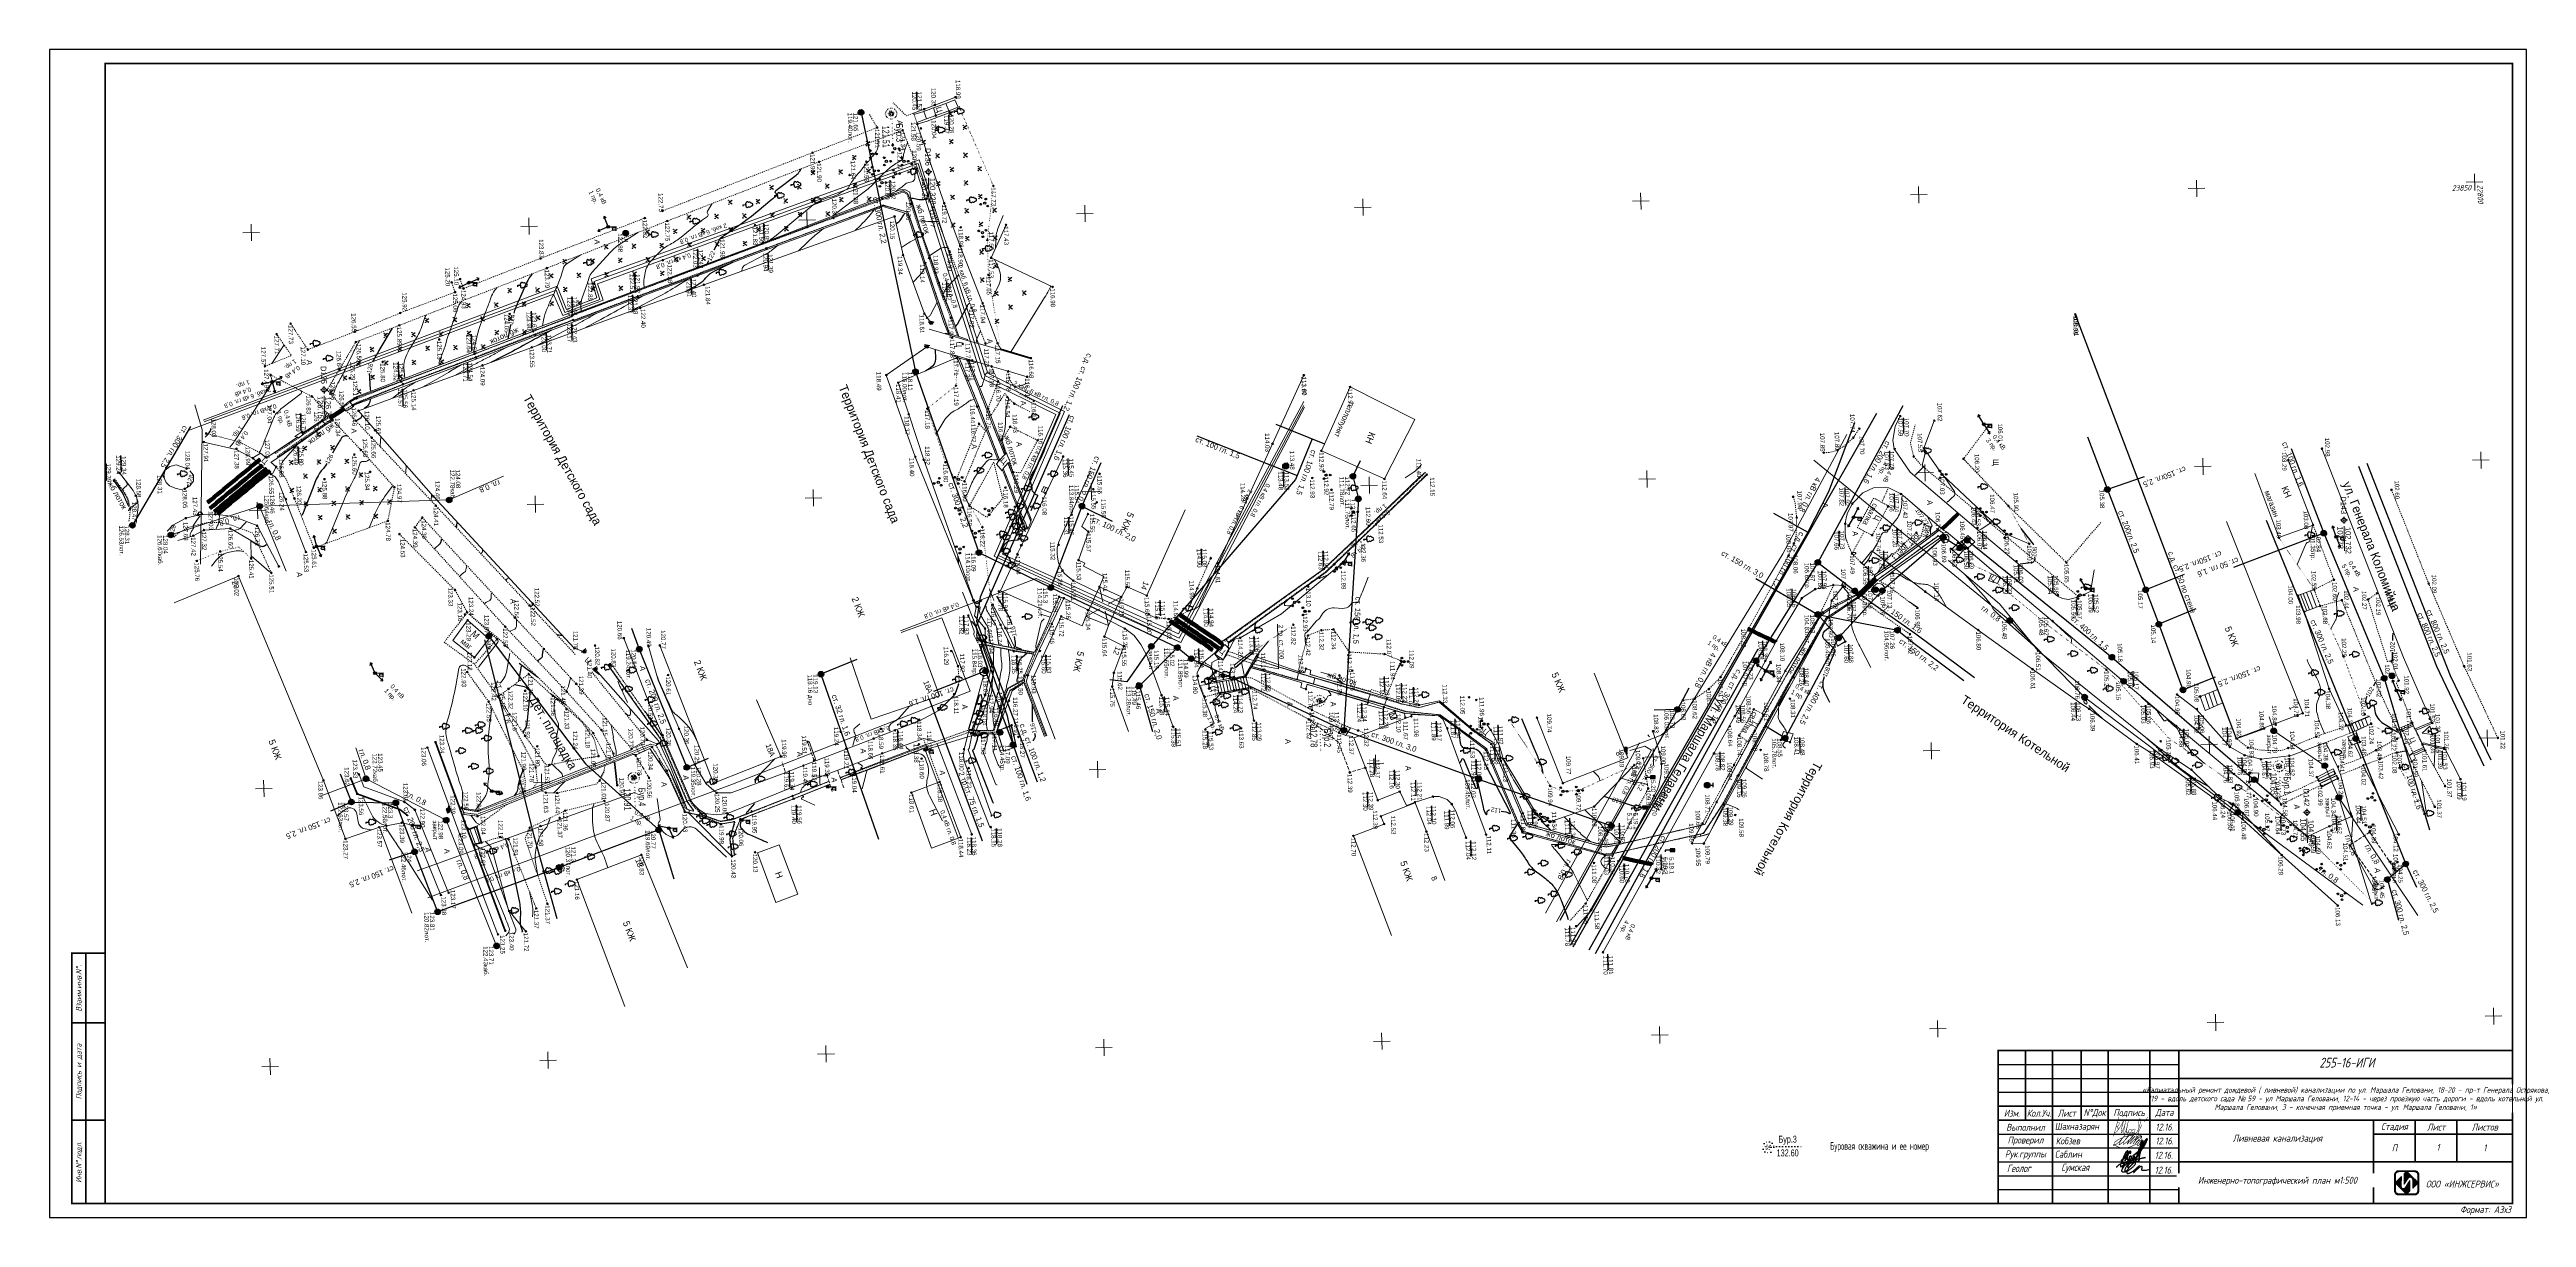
# Paper-space layout 'Layout' of a CAD drawing. Header units: metres. Extents: x 440 to 1331, y 83 to 503.
# The model-space entities are those that its viewports show. They can reach past a viewport. Long polylines and large blocks are cut down to what shows.
import ezdxf

# ---------------------------------------------------------------- set-up
doc = ezdxf.new("R2010")
doc.units = ezdxf.units.M
for name, pattern in [('CONTI', [1, 0, 1]), ('g5_01_5x1_5', [3, 1.5, -1.5]), ('g5_01x1', [2, 1, -1]), ('g5_02x1', [3, 2, -1]), ('g5_05x2', [7, 5, -2]), ('g5_366', [1.7, 0.2, -1.5])]:
    doc.linetypes.add(name, pattern=pattern)
for name, color, linetype in [('01_Геодезические пункты', 7, 'Continuous'), ('02_Сетка', 7, 'Continuous'), ('03_Здания и строения', 7, 'Continuous'), ('05_Элементы зданий', 7, 'Continuous'), ('06_Инженерно-технические сооружения', 7, 'Continuous'), ('07_Объекты электропередачи', 7, 'Continuous'), ('10_Границы покрытий и угодий', 7, 'Continuous'), ('11_Гидрография', 7, 'Continuous'), ('12_Рельеф', 7, 'Continuous'), ('13_Растительность', 7, 'Continuous'), ('14_Ограждения', 7, 'Continuous'), ('17_Топонимика', 7, 'Continuous'), ('18_Зарамочное оформление', 7, 'Continuous'), ('19_Горизонтали', 7, 'Continuous'), ('30_Канализация', 7, 'Continuous'), ('31_Водопровод', 7, 'Continuous'), ('32_Теплосеть', 7, 'Continuous'), ('33_Газопровод', 7, 'Continuous'), ('35_Телефон', 7, 'Continuous'), ('37_Кабель низкого напряжения', 7, 'Continuous'), ('38_Кабели высокого напряжения', 7, 'Continuous'), ('44_Крышки колодцев', 7, 'Continuous'), ('45_Номера колодцев', 7, 'Continuous'), ('61_Отметки высоты поверхности', 7, 'Continuous'), ('BORE', 7, 'CONTI'), ('CUT_WAT', 7, 'CONTI'), ('Зарамочное оформление', 7, 'Continuous'), ('Подпись', 7, 'Continuous')]:
    doc.layers.add(name, color=color, linetype=linetype)
doc.layers.add('05_рамка', color=7, linetype='Continuous', lineweight=20)
doc.layers.add('SHTAMP', color=7, linetype='Continuous', lineweight=25)
doc.styles.add('LIKE11', font='bm431.shx')
doc.styles.add('LIKE14', font='p131.shx')
doc.styles.add('LIKE17', font='d431.shx')
doc.styles.add('LIKE32', font='peteri.shx')
doc.styles.add('LIKE36', font='pragmai.shx')
doc.styles.add('Line_GUGK', font='bm431.ttf', dxfattribs={"height": 1})
doc.styles.add('ROMANS', font='romans.shx', dxfattribs={"width": 0.75, "height": 0.4})
doc.styles.add('romans_2.5_0.75_15', font='romans.shx', dxfattribs={"width": 0.75, "oblique": 15, "height": 2.5})
doc.styles.add('SHRFT', font='TXT', dxfattribs={"width": 0.75})
doc.styles.get("Standard").update_dxf_attribs({"font": 'SPDS.shx', "oblique": 15, "height": 2})
doc.linetypes.add('g5_084a', pattern='A,0.001,[18,GUGK_2005.shx,S=5,R=180.000005,X=0,Y=0],1,[18,GUGK_2005.shx,S=12,R=180.000005,X=0,Y=0],1', length=2.001)
doc.linetypes.add('g5_084b', pattern='A,0.001,[18,GUGK_2005.shx,S=10,R=180.000005,X=0,Y=0],1,[18,GUGK_2005.shx,S=30,R=180.000005,X=0,Y=0],1', length=2.001)
doc.linetypes.add('g5_119_1', pattern='A,8,-2,[31,GUGK_2005.shx,S=0.2,R=0,X=0,Y=0],0.7,[31,GUGK_2005.shx,S=0.16,R=0,X=0,Y=0],6.6,[31,GUGK_2005.shx,S=0.16,R=180.000005,X=0,Y=0],0.7,[31,GUGK_2005.shx,S=0.2,R=180.000005,X=0,Y=0],-2', length=20)
doc.linetypes.add('g5_119_3', pattern='A,8,-2,[31,GUGK_2005.shx,S=0.2,R=0,X=0,Y=0],8,[31,GUGK_2005.shx,S=0.2,R=180.000005,X=0,Y=0],-2', length=20)
doc.linetypes.add('g5_121_g', pattern='A,8,-0.6,["Г",Line_GUGK,S=2,R=0,X=0,Y=-1],-2.3,24', length=34.9)
doc.linetypes.add('g5_122_g', pattern='A,2,-2,3,-0.6,["Г",Line_GUGK,S=2,R=0,X=0,Y=-1],-2.8,3,-2,8,-2,8,-2,6', length=41.4)
doc.linetypes.add('g5_122_k', pattern='A,2,-2,3,-0.6,["К",Line_GUGK,S=2,R=0,X=0,Y=-1],-3,3,-2,8,-2,8,-2,6', length=41.6)
doc.linetypes.add('g5_122_kl', pattern='A,2,-2,3,-0.6,["Кл",Line_GUGK,S=2,R=0,X=0,Y=-1],-5,3,-2,8,-2,8,-2,6', length=43.6)
doc.linetypes.add('g5_122_kn', pattern='A,2,-2,3,-0.6,["Кн",Line_GUGK,S=2,R=0,X=0,Y=-1],-5,3,-2,8,-2,8,-2,6', length=43.6)
doc.linetypes.add('g5_122_t', pattern='A,2,-2,3,-0.6,["Т",Line_GUGK,S=2,R=0,X=0,Y=-1],-2.8,3,-2,8,-2,8,-2,6', length=41.4)
doc.linetypes.add('g5_122_v', pattern='A,2,-2,3,-0.6,["В",Line_GUGK,S=2,R=0,X=0,Y=-1],-2.8,3,-2,8,-2,8,-2,6', length=41.4)
doc.linetypes.add('g5_133_t', pattern='A,4,[27,GUGK_2005.shx,S=0.8,R=0,X=0,Y=0],4,-2', length=10)
doc.linetypes.add('g5_280_1', pattern='A,0.001,[21,GUGK_2005.shx,S=2,R=180.000005,X=0,Y=0],4', length=4.001)
doc.linetypes.add('g5_474_1a', pattern='A,2,-0.5,[28,GUGK_2005.shx,S=2,R=0,X=0,Y=0],-0.5,2', length=5)
doc.linetypes.add('g5_474_2a', pattern='A,2,-0.5,[27,GUGK_2005.shx,S=2,R=0,X=0,Y=0],-0.5,2', length=5)
doc.linetypes.add('g5_476_3', pattern='A,2.5,[30,GUGK_2005.shx,S=2,R=0,X=0,Y=0],5,[30,GUGK_2005.shx,S=2,R=180.000005,X=0,Y=0],2.5', length=10)
pattern_1 = [(45, (-348.6232014, -244.5218957), (-0.00449012806, 0.00449012806), []), (135, (-348.6232014, -244.5218957), (-0.00449012806, -0.00449012806), [])]

# ---------------------------------------------------------------- blocks, each defined once
blk = doc.blocks.new('A$C4018383F')
at = {"layer": 'Подпись', "color": 5, "const_width": 0.198}
for points in [[(2.14, 1.39, 0.067475), (2, 1.26, 0.090697), (1.93, 1.14, 0.013346), (1.89, 1.01, 0.044941), (1.89, 0.96, 0.025122), (1.88, 0.93, 0.029251), (1.89, 0.91, 0.16542), (1.91, 0.86, 0.139553), (1.97, 0.82, 0.060938), (2.01, 0.82, 0.057513), (2.06, 0.82, 0.041791), (2.14, 0.85, 0.051258), (2.2, 0.88, 0.067229), (2.26, 0.94, -0.051011), (2.34, 1.01, -0.063412), (2.59, 1.17, 0.065256), (2.84, 1.32, 0.017681), (3, 1.45, -0.018441), (3.15, 1.58, -0.027215), (3.36, 1.73, 0.041474), (3.49, 1.83, 0.037927), (3.62, 1.97, -0.030534), (3.79, 2.14, -0.006696), (3.97, 2.31, 0.010345), (4.09, 2.42, 0.00333), (4.16, 2.49, 0.001866), (4.3, 2.63, 0.009627), (4.76, 3.11, 0.01049), (5.16, 3.57, 0.002368), (5.35, 3.8, -0.002138), (5.56, 4.05, -0.006104), (5.89, 4.44, 0.015005), (6.02, 4.6, 0.007318), (6.18, 4.82, 0.411361), (6.18, 4.82, 0.489218), (6.12, 4.8, -0.073409), (5.95, 4.52, -0.005886), (5.89, 4.44, 0.001721), (5.66, 4.17, 0.001792), (5.34, 3.79, 0.003991), (5.2, 3.62, 0.059831), (5.04, 3.36, -0.043658), (4.83, 3), (4.52, 2.56), (4.33, 2.3), (4.12, 1.91), (3.99, 1.68, 0.048414), (3.98, 1.64, 0.015168), (3.94, 1.5, 0.01406), (3.91, 1.37, 0.047118), (3.91, 1.34), (3.91, 1.25), (3.91, 1.18, 0.225027), (3.91, 1.18, 0.037911), (3.94, 1.16, 0.146013), (4.03, 1.14, 0.148294), (4.11, 1.17, 0.034258), (4.17, 1.22, -0.031248), (4.24, 1.28, -0.018268), (4.45, 1.42, 0.02735), (4.58, 1.52, 0.029272), (4.71, 1.64, -0.03209), (4.83, 1.74, -0.007364), (5, 1.87, -0.004491), (5.28, 2.08, -0.007512), (5.41, 2.17, 0.00931), (5.51, 2.24, 0.030357), (5.67, 2.38, 0.022348), (5.87, 2.58, 0.009595), (6.09, 2.84, -0.009505), (6.32, 3.11, -0.001563), (6.54, 3.35, 0.002587), (6.67, 3.5, 0.005108), (6.86, 3.72, -0.004007), (7.1, 4, -0.012849), (7.27, 4.18, 0.015984), (7.41, 4.33, 0.012706), (7.43, 4.35, 0.001163), (7.61, 4.6, 0.969714), (7.5, 4.69, 0.026769), (5.87, 2.58, 0.009388), (5.69, 2.31, 0.022676), (5.62, 2.19, 0.006766), (5.54, 2.04, 0.013563), (5.51, 1.96, 0.005017), (5.47, 1.87, 0.009258), (5.45, 1.82, 0.009859), (5.44, 1.77, 0.005266), (5.41, 1.69, 0.01746), (5.4, 1.63, 0.012724), (5.38, 1.54, 0.039498), (5.38, 1.48, 0.038404), (5.38, 1.43, 0.066324), (5.39, 1.39, 0.046616), (5.42, 1.34, 0.065279), (5.44, 1.31, 0.103212), (5.47, 1.3, 0.12341), (5.51, 1.3, 0.049702), (5.6, 1.33, 0.01436), (5.7, 1.38, 0.036108), (5.74, 1.4, 0.009954), (5.81, 1.45, 0.007172), (5.9, 1.51, 0.007575), (6.21, 1.77, 0.004038), (6.79, 2.26, 0.009667), (7.12, 2.56, -0.013414), (7.36, 2.77, -0.031527), (7.52, 2.89, 0.036707), (7.65, 2.99, 0.012239), (7.78, 3.1, 0.005332), (8.06, 3.38, 0.00365), (8.41, 3.74, 0.008266), (8.57, 3.9, 0.008514), (8.66, 4.02, 0.001718), (9.14, 4.59, 0.981653), (9.07, 4.65, 0.022528), (7.66, 2.93, 0.013978), (7.48, 2.67, 0.014195), (7.31, 2.41, 0.002593), (7.23, 2.26, 0.020763), (7.22, 2.24), (7.03, 1.84), (6.93, 1.63), (6.81, 1.36, 0.414214), (6.82, 1.34, 0.21381), (6.85, 1.34, 0.132082), (6.9, 1.37, 0.011596), (7.27, 1.9, 0.004147), (7.39, 2.08, -0.021744), (7.41, 2.11, -0.021248), (7.5, 2.22, -0.003052), (8.17, 2.93, -0.000363), (8.4, 3.17, 0.000764), (8.5, 3.28, 0.007275), (8.6, 3.39, -0.01038), (8.67, 3.47, -0.02902), (8.74, 3.53, -0.007637), (9.03, 3.76, -0.004729), (9.24, 3.91, 0.011163), (9.32, 3.98, 0.000475), (9.41, 4.05, 0.000216), (9.59, 4.2, 0.000693), (9.61, 4.22, -0.000933), (9.63, 4.23, -0.094924), (9.65, 4.24, -0.334051), (9.66, 4.24, -0.070419), (9.66, 4.24, -0.026737), (9.66, 4.23, -0.049396), (9.66, 4.21, -0.152609), (9.66, 4.21, -0.01242), (9.65, 4.2, 0.005877), (9.64, 4.18, 0.002085), (9.45, 3.92, -0.001608), (9.2, 3.58, -0.00379), (8.79, 3.03, -0.014343), (8.68, 2.89), (8.25, 2.38), (8.06, 2.15, 0.030114), (8.01, 2.09, 0.00946), (7.89, 1.9, 0.023661), (7.82, 1.78, 0.046242), (7.8, 1.71, 0.066305), (7.79, 1.67, 0.062805), (7.8, 1.63, 0.070393), (7.81, 1.6, 0.139466), (7.82, 1.59, 0.121723), (7.84, 1.59, 0.04477), (7.88, 1.59, 0.035667), (7.97, 1.61, 0.035918), (8.04, 1.65, 0.028275), (8.17, 1.72, 0.037189), (8.26, 1.79, 0.003401), (8.37, 1.88, 0.004756), (8.44, 1.96, 0.001384), (8.55, 2.06, 0.001188), (8.67, 2.17, 0.008049), (8.9, 2.4, 0.007563), (9.13, 2.65, 0.020037), (9.22, 2.75, -0.013135), (9.35, 2.92, -0.036655), (9.52, 3.09, 0.020973), (9.83, 3.38, 0.037764), (9.91, 3.47, 0.016286), (10.05, 3.69)], [(10.05, 3.69, -0.071658), (10.3, 3.96, -0.072287), (10.61, 4.15, -0.005065), (10.67, 4.17, -0.145851), (10.67, 4.17, -0.126105), (10.68, 4.17, -0.119589), (10.69, 4.16, -0.062371), (10.69, 4.15, -0.11234), (10.69, 4.14, -0.039212), (10.68, 4.12, -0.005412), (10.61, 3.98, -0.001421), (10.45, 3.68, -0.017178), (10.44, 3.65), (10.27, 3.37), (10.1, 3.11, -0.000856), (9.89, 2.77, -0.00504), (9.85, 2.71, -0.015539), (9.78, 2.6, 0.004848), (9.54, 2.27, 0.000977), (9.42, 2.1, -0.000632), (9.23, 1.84, -0.00865), (9.04, 1.58, -0.013154), (8.91, 1.42, -0.048219), (8.87, 1.38, -0.161071), (8.86, 1.37, -0.23731), (8.85, 1.38, -0.273984), (8.84, 1.39, -0.150525), (8.86, 1.41, 0.083534), (8.9, 1.45, 0.000869), (8.92, 1.47, 0.000853), (8.94, 1.5, 0.013411), (9.15, 1.8, -0.009093), (9.47, 2.24, -0.01671), (9.9, 2.78, -0.036649), (10.12, 3), (10.61, 3.44), (10.81, 3.61, -0.054532), (10.93, 3.7, 0.02676), (11.19, 3.86, 0.023882), (11.36, 3.99, -0.049388), (11.44, 4.05, -0.020979), (11.54, 4.09, 0.013578), (11.69, 4.17, 0.003772), (11.73, 4.19, -0.002856), (11.79, 4.22, -0.041645), (11.92, 4.27, -0.083639), (11.98, 4.28, -0.071917), (12, 4.28, -0.067437), (12.02, 4.27, -0.141716), (12.05, 4.24, -0.21677), (12.05, 4.22, -0.023647), (12.04, 4.2, -0.009638), (12.01, 4.16, -0.018481), (11.86, 3.93, 0.017037), (11.7, 3.69, 0.039871), (11.61, 3.53, -0.053438), (11.54, 3.4, -0.060543), (11.38, 3.22, 0.03195), (11.04, 2.89, 0.011226), (10.71, 2.5, -0.023719), (10.55, 2.32, -0.009853), (10.42, 2.2, 0.006752), (10.23, 2.02, 0.014593), (10.06, 1.84, -0.01913), (9.93, 1.7, -0.039488), (9.68, 1.5, -0.91194), (9.66, 1.52, -0.001333), (9.74, 1.6, 0.001014), (9.85, 1.7, 0.001059), (10.03, 1.88, -0.000894), (10.24, 2.09, -0.027872), (10.52, 2.34, -0.043039), (10.72, 2.48, -0.03522), (10.93, 2.58, 0.028348), (11.2, 2.7, 0.006925), (11.29, 2.74, -0.015386), (11.32, 2.76, -0.029477), (11.37, 2.78, -0.015802), (11.45, 2.8, -0.027843), (11.48, 2.81, -0.072553), (11.5, 2.81, -0.168077), (11.51, 2.8, -0.061143), (11.53, 2.78, -0.031513), (11.54, 2.76, -0.056151), (11.54, 2.74, -0.094553), (11.54, 2.72, -0.081909), (11.53, 2.69, -0.00886), (11.51, 2.66, -0.01149), (11.5, 2.64, -0.00813), (11.48, 2.61, 0.00633), (11.45, 2.57, 0.056777), (11.38, 2.45, -0.075888), (11.33, 2.36), (11.08, 2.06), (10.78, 1.7, -0.066838), (10.65, 1.58, 0.040232), (10.42, 1.4, 0.028987), (10.32, 1.29, 0.22089), (10.32, 1.27, 0.37649), (10.34, 1.25, -0.149329), (10.42, 1.23, -0.029374), (10.5, 1.18, -0.103122), (10.52, 1.16, -0.057339), (10.53, 1.12, -0.052773), (10.54, 1.07), (10.55, 0.93), (10.56, 0.85, 0.060284), (10.56, 0.83, 0.009581), (10.59, 0.75, 0.021874), (10.6, 0.71, 0.073768), (10.61, 0.69, 0.215602), (10.62, 0.69, 0.083025), (10.66, 0.69, 0.011237), (10.7, 0.71, 0.009226), (10.74, 0.72, 0.012556), (10.8, 0.75, 0.027398), (10.83, 0.77, 0.070977), (10.86, 0.8, 0.041432), (10.91, 0.87, 0.002461), (10.96, 0.94, -0.00299), (10.99, 1, -0.000523), (11.07, 1.13, -0.001129), (11.11, 1.18, -0.009041), (11.16, 1.26, -0.003465), (11.3, 1.48, -0.017427), (11.37, 1.57, 0.027519), (11.41, 1.62, 0.022453), (11.44, 1.68, 0.008663), (11.51, 1.82, 0.005411), (11.58, 1.95, -0.006744), (11.63, 2.06, -0.005311), (11.68, 2.18, -0.004476), (11.75, 2.31, -0.016735), (11.81, 2.41, 0.009541), (11.91, 2.59, 0.015202), (11.99, 2.74, 0.025641), (12.03, 2.83, 0.053286), (12.06, 2.94, 0.029561), (12.08, 3.15, 0.002811), (12.08, 3.33, 0.005548), (12.08, 3.42, 0.003674), (12.08, 3.46, 0.001165), (12.08, 3.62, 0.026822), (12.05, 3.93, 0.104706), (12.02, 4, 0.009201), (12, 4.04, 0.003243), (11.93, 4.14, 0.002618), (11.84, 4.27, 0.008075), (11.81, 4.31, 0.06262), (11.76, 4.36, 0.031042), (11.66, 4.43, 0.021167), (11.55, 4.49, 0.033148), (11.47, 4.52, 0.007848), (11.37, 4.56, 0.003505), (11.14, 4.63, 0.004191), (10.91, 4.69, 0.027399), (10.88, 4.7, 0.035058), (10.81, 4.7, 0.004736), (10.31, 4.71), (10.07, 4.71), (9.57, 4.71, -0.014761), (9.35, 4.72, 0.035104), (9.26, 4.71, 0.038026), (9.18, 4.7, -0.013213), (8.94, 4.65, -0.001166), (8.74, 4.61, -0.001429), (8.58, 4.59, -0.02829), (8.27, 4.55, 0.025471), (7.93, 4.51, 0.014683), (7.75, 4.48, 0.004454), (7.15, 4.34, 0.011917), (6.02, 4.04, 0.030921), (5.59, 3.89, 0.007249), (5.23, 3.73, -0.006118), (4.8, 3.53, -0.002582), (4.45, 3.38, 0.00328), (4.17, 3.26, 0.015935), (3.78, 3.08, 0.025342), (3.55, 2.94, 0.012785), (3.36, 2.81, -0.007564), (3.05, 2.59, -0.010932), (2.76, 2.4, 0.021254), (2.61, 2.3, 0.037201), (2.54, 2.24, 0.022848), (2.45, 2.14, 0.017625), (2.39, 2.06, 0.019396), (2.34, 1.99, 0.02793), (2.29, 1.89, 0.065475), (2.28, 1.85, 0.00695), (2.27, 1.82, 0.002499), (2.26, 1.74, 0.004435), (2.24, 1.59, 0.019729), (2.24, 1.55, 0.057867), (2.24, 1.52, 0.026382), (2.26, 1.46, 0.01131), (2.28, 1.41, 0.00474), (2.31, 1.31, 0.01613), (2.38, 1.15, 0.10355), (2.4, 1.13), (2.54, 1.01), (2.75, 0.81, 0.043387), (2.8, 0.78, 0.012083), (2.96, 0.69, 0.004739), (3.11, 0.61, 0.003631), (3.31, 0.5, 0.007006), (3.5, 0.41, 0.008119), (3.67, 0.33, 0.023786), (3.84, 0.27, 0.014281), (4.14, 0.18, 0.010873), (4.4, 0.12, 0.01967), (4.55, 0.09, 0.008952), (4.75, 0.07, 0.006987), (5, 0.04, 0.003612), (5.3, 0.02, 0.009176), (5.42, 0.02, 0.006566), (5.53, 0.02, 0.001701), (5.94, 0.02, 0.004509), (6.35, 0.03, 0.018355), (6.45, 0.04, 0.034671), (6.62, 0.07, -0.013867), (7.04, 0.16, -0.007619), (7.37, 0.22, 0.012006), (7.57, 0.25, 0.028999), (7.77, 0.31, 0.020371), (8.05, 0.41, 0.016762), (8.33, 0.54, -0.013425), (8.68, 0.71, -0.015492), (8.95, 0.82, 0.026008), (9.12, 0.89, 0.056614), (9.19, 0.94, -0.063915), (9.26, 0.98, -0.0284), (9.36, 1.02, 0.016862), (9.53, 1.08, 0.019348), (9.68, 1.15, -0.029516), (9.78, 1.19, -0.047942), (9.89, 1.22, -0.024049), (10.11, 1.24, -0.006488), (10.22, 1.24, -0.012472), (10.28, 1.24, -0.023193), (10.3, 1.24, -0.007571), (10.38, 1.23, -0.087248), (10.44, 1.21, -0.058427), (10.52, 1.15)]]:
    blk.add_lwpolyline(points, format="xyb", dxfattribs=at)
blk = doc.blocks.new('инжсервис')
h = blk.add_hatch()
h.set_pattern_fill('ANSI37', scale=0.002, style=0)
h.set_pattern_definition(pattern_1)
h.paths.add_polyline_path([(0.68, 0.827), (0.114, 0.827, 0.425748), (-0.039, 0.671), (-0.039, 0.11, 0.425721), (0.114, -0.045), (0.682, -0.045, 0.421792), (0.833, 0.11), (0.833, 0.671, 0.425748)])
h.paths.add_polyline_path([(0.799, 0.667), (0.799, 0.114, -0.427765), (0.668, -0.011), (0.126, -0.011, -0.427765), (-0.005, 0.114), (-0.005, 0.667, -0.427765), (0.126, 0.792), (0.668, 0.792, -0.427765)], flags=16)
h = blk.add_hatch()
h.set_pattern_fill('ANSI37', scale=0.002, style=0)
h.set_pattern_definition(pattern_1)
h.paths.add_polyline_path([(0.516, 0.482), (0.344, 0.215, -0.766753), (0.204, 0.259), (0.206, 0.617), (-0.005, 0.406), (-0.005, 0.375), (0.381, -0.011), (0.413, -0.011), (0.516, 0.091)])
h = blk.add_hatch()
h.set_pattern_fill('ANSI37', scale=0.002, style=0)
h.set_pattern_definition(pattern_1)
h.paths.add_polyline_path([(0.613, 0.484), (0.613, 0.189), (0.799, 0.374), (0.799, 0.407), (0.413, 0.792), (0.381, 0.792), (0.304, 0.715), (0.304, 0.333), (0.449, 0.559, -0.758089)])
blk = doc.blocks.new('A$C4FAF2065')
at = {"layer": 'Подпись', "color": 5, "const_width": 0.198}
for points in [[(1.8, 6.4), (1.9, 6.4), (2.1, 6.5), (2.3, 6.5), (2.5, 6.4), (2.6, 6.4), (2.7, 6.1), (2.6, 5.9), (2.6, 5.6), (2.5, 5.3), (2.4, 5.1), (2.2, 4.9), (2, 4.8), (1.7, 4.5), (1.5, 4.5), (1.3, 4.4), (1.2, 4.4), (1.4, 4.4), (1.5, 4.4), (1.8, 4.4), (2, 4.3), (2.1, 4), (2.1, 3.7), (2.2, 3.5), (2.2, 3.2), (2, 2.8), (1.8, 2.4), (1.5, 2.2), (1.2, 1.9), (0.7, 1.7), (0.6, 1.6), (0.5, 1.6)], [(2.5, 9.1), (0, 0)], [(2, 2.8), (2.4, 3.3), (2.5, 3.5), (2.7, 3.8), (2.9, 4.1), (3.1, 4.4), (3.2, 4.6), (3.4, 4.9), (3.7, 5.2), (4, 5.9), (4.3, 6.6), (4.7, 7.5)], [(3.9, 4.2), (3.9, 4.2), (4.3, 5.6), (4.3, 5.6), (4.5, 6.2), (4.7, 7.5), (4.5, 6.3), (4.3, 5.6), (4.1, 4.8), (3.9, 4.2), (3.8, 3.5), (3.7, 2.8), (3.6, 2.2), (3.6, 1.7), (3.6, 1.6), (3.6, 1.6), (3.7, 1.6), (3.8, 1.6), (3.9, 1.6), (3.9, 1.7), (4.2, 2.4), (4.6, 3.4), (5, 4.2), (5.3, 5.2), (5.9, 7.4), (5.4, 5.6), (5.3, 4.8), (5.1, 4), (5, 3.5), (4.9, 2.8), (4.9, 2), (4.9, 1.7), (4.9, 1.5), (5, 1.4), (5.3, 1.5), (5.7, 2.3), (6.1, 3.3), (6.4, 4.8), (6.6, 5.6), (7, 7.3), (6.7, 6), (6.7, 5.7), (6.5, 5.2), (6.4, 4.5), (6.3, 3.7), (6.3, 3), (6.2, 2.4), (6.2, 1.8), (6.2, 1.7), (6.3, 1.6), (6.4, 1.5), (6.5, 1.5), (6.9, 2.1), (7.1, 2.5), (7.3, 2.8), (7.4, 3), (7.5, 3.1), (7.6, 3.2), (7.7, 3.2), (7.8, 3.3), (8, 3.2), (8.2, 3.1), (8.3, 2.9), (8.3, 2.7), (8.3, 2.4), (8.3, 2.1), (8.3, 1.9), (8.2, 1.7), (8.1, 1.6), (8, 1.5), (7.8, 1.5), (7.6, 1.5), (7.4, 1.5), (7.1, 1.6), (7.1, 1.7), (7, 1.8), (7, 2), (7, 2.1), (7, 2.3)], [(8.5, 3.3), (8.4, 2.9), (8.3, 2.7), (8.3, 1.9), (8.3, 1.7), (8.3, 1.6), (8.3, 1.6), (8.4, 1.5), (8.5, 1.4), (8.6, 1.4), (8.7, 1.4), (8.8, 1.5), (8.9, 1.5), (8.9, 1.7), (9, 1.8), (9, 1.7), (9, 1.6), (9, 1.6), (9.1, 1.5), (9.1, 1.5), (9.2, 1.4), (9.2, 1.4), (9.3, 1.4), (9.4, 1.5), (9.5, 1.5), (9.5, 1.7), (9.6, 1.8), (9.7, 2), (9.7, 2.2), (9.7, 2.5), (9.7, 2.7), (9.7, 2.9), (9.6, 3.1), (9.5, 3.2), (9.4, 3.2), (9.3, 3.2), (9.1, 3.2), (9, 3), (9, 2.9), (8.9, 2.7)], [(10.4, 3.1), (10.3, 3.2), (10.3, 3.3), (10.2, 3.3), (10, 3.3), (9.9, 3.2), (9.8, 3.1), (9.7, 3), (9.7, 2.9), (9.7, 2.1), (9.7, 1.8), (9.7, 1.7), (9.8, 1.6), (9.8, 1.5), (9.9, 1.5), (9.9, 1.4), (10, 1.4), (10.1, 1.3), (10.3, 1.3), (10.4, 1.4), (10.5, 1.4), (10.7, 1.6), (10.8, 1.8), (11, 1.9), (11.2, 2.2), (11.4, 2.6), (11.5, 2.8), (11.7, 3.3), (11.8, 3.5), (12.1, 4.1), (12.1, 4.4), (12.2, 4.6), (12.3, 5.2), (12.5, 5.8), (12.6, 6.3), (12.7, 7.3), (12.7, 7.9), (12.7, 8), (12.4, 8.3), (12.1, 8), (12, 7.4), (11.9, 6.9), (11.8, 6.3), (11.8, 5.6), (11.8, 4.6), (11.8, 3.6), (11.7, 2.5), (11.7, 1.5), (11.6, 0.1), (11.6, -1.6), (11.5, -2), (11.3, -2.3), (11.1, -2.5), (10.6, -2.4), (10.4, -2), (10.4, -1.7), (10.4, -1.4), (10.6, -0.8), (10.8, -0.3), (11, 0.4), (11.4, 1.2), (11.7, 1.7), (11.9, 2.3), (12.2, 2.9), (12.4, 3.4), (12.6, 3.9), (12.8, 4.3), (13, 4.8), (13.3, 5.3), (13.4, 5.4)], [(14.4, 6.7), (14.6, 7), (15.6, 8), (15.7, 8.4), (16, 8.9), (16.2, 9.2)]]:
    blk.add_lwpolyline(points, dxfattribs=at)
blk = doc.blocks.new('Саблин')
at = {"color": 5, "lineweight": 35, "ltscale": 100}
for points in [[(-1634.9, 141.94), (-1634.66, 142.68), (-1634.4, 143.33), (-1634.14, 143.9), (-1633.88, 144.39), (-1633.62, 144.84), (-1633.35, 145.24), (-1633.09, 145.61), (-1632.84, 145.96), (-1632.6, 146.31), (-1632.37, 146.65), (-1632.15, 146.99), (-1631.95, 147.31), (-1631.76, 147.61), (-1631.58, 147.9), (-1631.43, 148.17), (-1631.29, 148.42), (-1631.17, 148.65), (-1631.06, 148.85), (-1630.97, 149.03), (-1630.9, 149.2), (-1630.84, 149.34), (-1630.79, 149.47), (-1630.75, 149.59), (-1630.71, 149.69), (-1630.68, 149.78), (-1630.66, 149.86), (-1630.64, 149.93), (-1630.63, 149.99), (-1630.62, 150.04), (-1630.61, 150.08), (-1630.61, 150.12), (-1630.61, 150.15), (-1630.61, 150.18), (-1630.61, 150.2), (-1630.62, 150.22), (-1630.63, 150.23), (-1630.63, 150.24), (-1630.64, 150.25), (-1630.66, 150.25), (-1630.67, 150.26), (-1630.69, 150.25), (-1630.71, 150.25), (-1630.73, 150.24), (-1630.76, 150.23), (-1630.79, 150.22), (-1630.82, 150.2), (-1630.85, 150.17), (-1630.88, 150.14), (-1630.92, 150.1), (-1630.96, 150.06), (-1631, 150.01), (-1631.04, 149.96), (-1631.08, 149.9), (-1631.13, 149.84), (-1631.17, 149.77), (-1631.22, 149.7), (-1631.28, 149.63), (-1631.33, 149.55), (-1631.38, 149.47), (-1631.44, 149.38), (-1631.5, 149.29), (-1631.56, 149.19), (-1631.62, 149.08), (-1631.68, 148.96), (-1631.75, 148.84), (-1631.81, 148.71), (-1631.88, 148.58), (-1631.94, 148.43), (-1632.01, 148.29), (-1632.07, 148.14), (-1632.14, 147.99), (-1632.2, 147.84), (-1632.26, 147.69), (-1632.32, 147.53), (-1632.38, 147.38), (-1632.44, 147.23), (-1632.5, 147.08), (-1632.55, 146.92), (-1632.61, 146.76), (-1632.67, 146.61), (-1632.73, 146.45), (-1632.79, 146.28), (-1632.85, 146.12), (-1632.91, 145.95), (-1632.96, 145.78), (-1633.02, 145.6), (-1633.07, 145.43), (-1633.12, 145.25), (-1633.17, 145.06), (-1633.22, 144.87), (-1633.26, 144.69), (-1633.3, 144.51), (-1633.33, 144.33), (-1633.37, 144.16), (-1633.39, 144), (-1633.42, 143.86), (-1633.44, 143.73), (-1633.46, 143.61), (-1633.48, 143.49), (-1633.49, 143.39), (-1633.5, 143.29), (-1633.51, 143.18), (-1633.51, 143.08), (-1633.52, 142.97), (-1633.52, 142.85), (-1633.53, 142.73), (-1633.53, 142.61), (-1633.54, 142.49), (-1633.54, 142.37), (-1633.55, 142.27), (-1633.57, 142.18), (-1633.59, 142.11), (-1633.61, 142.05), (-1633.63, 142.02), (-1633.67, 142), (-1633.7, 141.99), (-1633.73, 141.99), (-1633.77, 142), (-1633.81, 142.01), (-1633.85, 142.02), (-1633.89, 142.03), (-1633.93, 142.04), (-1633.97, 142.04), (-1634.02, 142.04), (-1634.07, 142.04), (-1634.13, 142.04), (-1634.19, 142.03), (-1634.26, 142.02), (-1634.34, 142.01), (-1634.43, 142), (-1634.54, 141.98), (-1634.68, 141.96), (-1634.84, 141.94), (-1635.04, 141.91), (-1635.28, 141.89), (-1635.57, 141.86), (-1635.9, 141.83), (-1636.27, 141.8), (-1636.68, 141.76), (-1637.1, 141.72), (-1637.54, 141.68), (-1637.99, 141.64), (-1638.43, 141.59), (-1638.85, 141.55), (-1639.25, 141.5), (-1639.59, 141.45), (-1639.85, 141.43), (-1640, 141.42), (-1639.99, 141.44), (-1639.82, 141.5), (-1639.43, 141.61), (-1638.81, 141.77), (-1637.94, 141.98), (-1636.89, 142.24), (-1635.73, 142.52), (-1634.55, 142.79), (-1633.43, 143.04), (-1632.45, 143.25), (-1631.7, 143.38), (-1631.25, 143.44)], [(-1638.55, 142.35), (-1638.22, 143.4), (-1637.98, 144.19), (-1637.8, 144.78), (-1637.69, 145.19), (-1637.61, 145.46), (-1637.57, 145.62), (-1637.56, 145.7), (-1637.56, 145.75), (-1637.56, 145.78), (-1637.57, 145.81), (-1637.57, 145.83), (-1637.58, 145.85), (-1637.59, 145.87), (-1637.6, 145.88), (-1637.62, 145.89), (-1637.63, 145.9), (-1637.64, 145.9), (-1637.66, 145.91), (-1637.68, 145.91), (-1637.7, 145.9), (-1637.72, 145.89), (-1637.74, 145.88), (-1637.77, 145.86), (-1637.81, 145.83), (-1637.85, 145.8), (-1637.89, 145.76), (-1637.94, 145.71), (-1637.99, 145.65), (-1638.04, 145.59), (-1638.1, 145.52), (-1638.15, 145.45), (-1638.21, 145.37), (-1638.27, 145.29), (-1638.32, 145.19), (-1638.38, 145.1), (-1638.43, 144.99), (-1638.49, 144.87), (-1638.55, 144.74), (-1638.61, 144.6), (-1638.67, 144.45), (-1638.74, 144.29), (-1638.81, 144.11), (-1638.87, 143.93), (-1638.94, 143.75), (-1639.01, 143.57), (-1639.07, 143.39), (-1639.13, 143.23), (-1639.19, 143.08), (-1639.24, 142.95), (-1639.28, 142.83), (-1639.33, 142.73), (-1639.36, 142.64), (-1639.4, 142.56), (-1639.43, 142.5), (-1639.46, 142.44), (-1639.48, 142.4), (-1639.51, 142.35), (-1639.53, 142.32), (-1639.56, 142.29), (-1639.58, 142.26), (-1639.6, 142.24), (-1639.62, 142.23), (-1639.64, 142.22), (-1639.66, 142.21), (-1639.68, 142.21), (-1639.7, 142.21), (-1639.72, 142.22), (-1639.73, 142.23), (-1639.75, 142.24), (-1639.76, 142.26), (-1639.77, 142.29), (-1639.78, 142.32), (-1639.79, 142.35), (-1639.79, 142.39), (-1639.79, 142.44), (-1639.79, 142.48), (-1639.78, 142.53), (-1639.77, 142.58), (-1639.74, 142.62), (-1639.71, 142.66), (-1639.67, 142.7), (-1639.63, 142.73), (-1639.58, 142.76), (-1639.52, 142.79), (-1639.46, 142.81), (-1639.41, 142.83), (-1639.35, 142.85), (-1639.3, 142.87), (-1639.25, 142.89), (-1639.21, 142.91), (-1639.16, 142.93), (-1639.12, 142.95), (-1639.08, 142.98), (-1639.03, 143.01), (-1638.98, 143.04), (-1638.93, 143.09), (-1638.87, 143.15), (-1638.79, 143.23), (-1638.7, 143.34), (-1638.58, 143.5), (-1638.44, 143.71), (-1638.26, 144), (-1638.04, 144.38), (-1637.77, 144.84)], [(-1636.11, 143.63), (-1636.37, 142.99), (-1636.35, 142.96), (-1636.28, 142.94), (-1636.28, 142.94), (-1636.16, 142.9), (-1636.16, 142.9), (-1636.16, 142.9), (-1636.13, 142.9), (-1636.11, 142.89), (-1636.09, 142.89), (-1636.06, 142.89), (-1636.04, 142.89), (-1636.01, 142.9), (-1635.98, 142.91), (-1635.95, 142.93), (-1635.92, 142.95), (-1635.88, 142.98), (-1635.84, 143.01), (-1635.79, 143.04), (-1635.75, 143.08), (-1635.71, 143.11), (-1635.67, 143.14), (-1635.64, 143.17), (-1635.54, 143.28), (-1635.54, 143.28), (-1635.54, 143.28), (-1635.54, 143.28), (-1635.54, 143.28), (-1635.54, 143.28), (-1635.54, 143.14), (-1635.54, 143.11), (-1635.53, 143.09), (-1635.53, 143.06), (-1635.53, 143.04), (-1635.53, 143.01), (-1635.53, 142.99), (-1635.52, 142.97), (-1635.52, 142.94), (-1635.52, 142.92), (-1635.51, 142.91), (-1635.51, 142.89), (-1635.5, 142.88), (-1635.5, 142.87), (-1635.49, 142.86), (-1635.48, 142.85), (-1635.47, 142.84), (-1635.46, 142.84), (-1635.45, 142.83), (-1635.43, 142.83), (-1635.42, 142.83), (-1635.4, 142.83), (-1635.38, 142.83), (-1635.36, 142.84), (-1635.34, 142.84), (-1635.32, 142.85), (-1635.29, 142.87), (-1635.27, 142.89), (-1635.24, 142.91), (-1635.21, 142.94), (-1635.18, 142.96), (-1635.15, 142.99), (-1635.12, 143.03), (-1635.09, 143.06), (-1635.07, 143.09), (-1635.04, 143.12), (-1635.02, 143.16), (-1635, 143.19), (-1634.99, 143.22), (-1634.97, 143.25), (-1634.96, 143.29), (-1634.95, 143.32), (-1634.94, 143.35), (-1634.94, 143.38), (-1634.94, 143.41), (-1634.94, 143.44), (-1634.94, 143.47), (-1634.95, 143.5), (-1634.95, 143.53), (-1634.96, 143.55), (-1634.97, 143.58), (-1634.98, 143.6), (-1634.99, 143.62), (-1635, 143.64), (-1635.02, 143.66), (-1635.04, 143.69), (-1635.07, 143.71), (-1635.11, 143.74), (-1635.15, 143.77), (-1635.21, 143.8), (-1635.38, 143.88), (-1635.5, 143.94), (-1635.68, 144.02), (-1635.68, 144.02), (-1635.75, 144.08), (-1635.55, 144.25), (-1635.55, 144.25), (-1635.55, 144.25), (-1635.55, 144.25), (-1634.9, 144.7), (-1634.72, 144.85), (-1634.52, 145.01), (-1634.33, 145.17), (-1634.15, 145.32), (-1633.98, 145.46), (-1633.83, 145.6), (-1633.71, 145.72), (-1633.6, 145.83), (-1633.51, 145.93), (-1633.43, 146.04), (-1633.36, 146.14), (-1633.29, 146.24), (-1633.22, 146.35), (-1633.16, 146.47), (-1633.09, 146.59), (-1633.02, 146.72), (-1632.95, 146.86), (-1632.88, 147.01), (-1632.81, 147.16), (-1632.74, 147.33), (-1632.66, 147.51), (-1632.59, 147.7), (-1632.52, 147.9), (-1632.44, 148.1), (-1632.38, 148.29), (-1632.32, 148.49), (-1632.26, 148.67), (-1632.21, 148.84), (-1632.18, 148.99), (-1632.15, 149.12), (-1632.13, 149.23), (-1632.12, 149.33), (-1632.12, 149.4), (-1632.13, 149.46), (-1632.14, 149.51), (-1632.15, 149.55), (-1632.17, 149.58), (-1632.18, 149.6), (-1632.2, 149.6), (-1632.23, 149.58), (-1632.27, 149.53), (-1632.32, 149.42), (-1632.39, 149.26), (-1632.49, 149.04), (-1632.61, 148.74), (-1632.76, 148.35), (-1632.95, 147.86), (-1633.17, 147.25), (-1633.43, 146.5), (-1633.73, 145.6), (-1634.08, 144.52), (-1634.48, 143.25), (-1634.94, 141.76)]]:
    blk.add_lwpolyline(points, dxfattribs=at)
for points in [[(-1636.83, 144.81, 0.155862), (-1636.57, 145.17, 0.155898), (-1636.57, 145.62, 0.041557), (-1636.65, 145.81, 0.225858), (-1636.68, 145.84, 0.183994), (-1636.78, 145.82, 0.087251), (-1636.93, 145.69, 0.04878), (-1637.15, 145.37, 0.027361), (-1637.45, 144.75, 0.010361), (-1637.7, 144.09, 0.037743), (-1637.76, 143.9, 0.021394), (-1637.79, 143.68, 0.010086), (-1637.83, 143.22, 0.017993), (-1637.84, 142.91, 0.074191), (-1637.83, 142.84, 0.144982), (-1637.8, 142.8, 0.058075), (-1637.7, 142.73, 0.063689), (-1637.62, 142.7, 0.048569), (-1637.51, 142.69, 0.151909), (-1637.33, 142.74, 0.113901), (-1637.17, 142.92, 0.11686), (-1637.09, 143.2, -0.093757), (-1637, 143.51, -0.028889), (-1636.84, 143.8, -0.075709), (-1636.76, 143.9, -0.092372), (-1636.67, 143.95, -0.065369), (-1636.53, 143.98, -0.099801), (-1636.38, 143.97, -0.112001), (-1636.27, 143.9, -0.147464), (-1636.2, 143.78, -0.075813), (-1636.18, 143.51, -0.066592), (-1636.25, 143.21, -0.08282), (-1636.37, 142.99, -0.056996), (-1636.5, 142.86, -0.058153), (-1636.64, 142.78, -0.10926), (-1636.83, 142.73, -0.117103), (-1637, 142.78, -0.175763), (-1637.05, 142.88, -0.135905), (-1637.09, 143.2)], [(-1635.54, 143.28, -0.033541), (-1635.5, 143.42, -0.035429), (-1635.44, 143.55, -0.026838), (-1635.35, 143.69, -0.050313), (-1635.3, 143.76, -0.225094), (-1635.18, 143.79, -0.133165), (-1635.18, 143.79)]]:
    blk.add_lwpolyline(points, format="xyb", dxfattribs=at)
blk = doc.blocks.new('BL_985')
at = {"color": 0}
for radius in [2, 1, 0.8, 0.6, 0.4, 0.2]:
    blk.add_circle((0, 0), radius, dxfattribs=at)
blk = doc.blocks.new('g5_115_1')
at = {"color": 0, "flags": 128}
for points in [[(0, 0), (4, 0)], [(3.29, -0.5), (4, 0), (3.29, 0.5)]]:
    blk.add_lwpolyline(points, dxfattribs=at)
blk = doc.blocks.new('g5_395_1')
h = blk.add_hatch(color=0)
h.paths.add_polyline_path([(0.3, 1.5, 1), (-0.3, 1.5, 1)])
h.paths.add_polyline_path([(-1.6, -0.75, 1), (-1, -0.75, 1)])
h.paths.add_polyline_path([(1.6, -0.75, 1), (1, -0.75, 1)])
at = {"color": 0}
for centre, radius in [((0, 0), 0.4), ((0, 1.5), 0.3), ((-1.3, -0.75), 0.3), ((1.3, -0.75), 0.3)]:
    blk.add_circle(centre, radius, dxfattribs=at)
blk = doc.blocks.new('g5_416')
at = {"color": 0, "flags": 128}
blk.add_lwpolyline([(0.72, 1.2), (0, 0), (-0.72, 1.2)], dxfattribs=at)
at = {"color": 0}
for centre in [(-0.72, 0), (0.72, 0)]:
    blk.add_circle(centre, 0.075, dxfattribs=at)
blk = doc.blocks.new('g5_388_1')
at = {"color": 0, "flags": 128}
blk.add_lwpolyline([(0, 0.99), (0.51, 0.99, 0.798042), (0.73, 1.95, 0.636328), (0.46, 2.81, 0.533064), (0, 3.5, 0.533064), (-0.46, 2.81, 0.636328), (-0.73, 1.95, 0.798042), (-0.51, 0.99)], format="xyb", dxfattribs=at)
for points in [[(0, 0.99), (-0.51, 0.99)], [(0.5, 0), (0, 0), (0, 0.99)]]:
    blk.add_lwpolyline(points, dxfattribs=at)
at = {"style": 'LIKE11', "flags": 8}
for tag, p in [('Описание', (-14.19, 0.84)), ('Метрические данные', (1.49, 0.46))]:
    blk.add_attdef(tag, p, '', height=2, dxfattribs=at)
blk = doc.blocks.new('g5_110_1c')
h = blk.add_hatch(color=255)
edge = h.paths.add_edge_path()
edge.add_arc((0, 0), 0.425, 0, 360)
edge = h.paths.add_edge_path(flags=16)
edge.add_arc((0, 0), 0.195, 0, 360)
h = blk.add_hatch(color=0)
edge = h.paths.add_edge_path()
edge.add_arc((0, 0), 0.12, 0, 360)
at = {"color": 0}
for p, q in [((0, 0.5), (0, 3)), ((0, 2.75), (1.5, 2.75))]:
    blk.add_line(p, q, dxfattribs=at)
at = {"color": 0, "flags": 128}
blk.add_lwpolyline([(0.4, 2.75), (0.4, 1.86, 1.040016), (1.1, 1.86), (1.1, 2.75)], format="xyb", dxfattribs=at)
at = {"color": 0}
for radius in [0.5, 0.12]:
    blk.add_circle((0, 0), radius, dxfattribs=at)
blk = doc.blocks.new('g5_117')
h = blk.add_hatch(color=255)
h.paths.add_polyline_path([(-0.6, 0.7), (0.7, -0.6, 0.177899), (0.93, 0, 0.639215)])
h.paths.add_polyline_path([(-0.7, 0.6, 0.177899), (-0.93, 0, 0.639215), (0.6, -0.7)])
at = {"color": 0, "flags": 128}
blk.add_lwpolyline([(0.71, -0.71), (-0.71, 0.71)], dxfattribs=at)
at = {"color": 0}
blk.add_circle((0, 0), 1, dxfattribs=at)
at = {"style": 'LIKE11', "flags": 8}
for tag, p, height in [('Номер', (0, 1.7), 1.6), ('Текст', (1.78, -0.8), 2), ('Отметка кольца люка', (0, -2.8), 1.6), ('Отметка земли (возле него)', (0, -4.8), 1.6), ('Верх прокладки', (0, -6.8), 1.6), ('Низ прокладки', (0, -8.8), 1.6)]:
    blk.add_attdef(tag, p, '', height=height, dxfattribs=at)
blk = doc.blocks.new('g5_005_1')
h = blk.add_hatch(color=255)
edge = h.paths.add_edge_path()
edge.add_arc((0, 0), 0.675, 0, 360.00024)
edge = h.paths.add_edge_path(flags=16)
edge.add_arc((0, 0), 0.2, 0, 360.00024)
at = {"color": 0}
for p, q in [((-1.25, 0), (-0.75, 0)), ((0, 1.25), (0, 0.75)), ((0.75, 0), (1.25, 0)), ((0, -0.75), (0, -1.25))]:
    blk.add_line(p, q, dxfattribs=at)
for radius in [0.75, 0.125]:
    blk.add_circle((0, 0), radius, dxfattribs=at)
at = {"lineweight": 20, "style": 'LIKE36', "flags": 8}
for tag, p in [('Номер пункта', (-20.11, -1)), ('Отметка центра и земли', (2.18, -1))]:
    blk.add_attdef(tag, p, '', height=2, dxfattribs=at)
blk = doc.blocks.new('g5_117kb')
h = blk.add_hatch(color=255)
h.paths.add_polyline_path([(0.07, 0.07), (0.92, 0.07, 0.367426), (0.07, 0.92)])
h.paths.add_polyline_path([(-0.08, 0.92, 0.367426), (-0.92, 0.07), (-0.08, 0.07)])
h.paths.add_polyline_path([(-0.08, -0.08), (-0.92, -0.08, 0.367426), (-0.08, -0.92)])
h.paths.add_polyline_path([(0.07, -0.92, 0.367426), (0.92, -0.08), (0.07, -0.08)])
at = {"color": 0, "flags": 128}
for points in [[(-1, 0), (1, 0)], [(0, 1), (0, -1)]]:
    blk.add_lwpolyline(points, dxfattribs=at)
at = {"color": 0}
blk.add_circle((0, 0), 1, dxfattribs=at)
at = {"style": 'LIKE11', "flags": 8}
for tag, p in [('Номер', (0, 1.7)), ('Отметка кольца люка', (0, -2.8)), ('Отметка земли (возле него)', (0, -4.8)), ('Верх прокладки', (0, -6.8)), ('Низ прокладки', (0, -8.8))]:
    blk.add_attdef(tag, p, '', height=1.6, dxfattribs=at)
blk = doc.blocks.new('g5_117sv')
h = blk.add_hatch(color=255)
h.paths.add_polyline_path([(-0.08, 0.92, 0.390634), (-0.93, 0, 0.11106), (-0.84, -0.4), (-0.08, 0.04)])
h.paths.add_polyline_path([(0.07, 0.04), (0.84, -0.4, 0.11106), (0.92, 0, 0.390634), (0.07, 0.92)])
h.paths.add_polyline_path([(-0.76, -0.53, 0.524447), (0.76, -0.53), (0, -0.09)])
at = {"color": 0, "flags": 128}
for points in [[(0, 1), (0, 0)], [(0, 0), (-0.87, -0.5)], [(0.87, -0.5), (0, 0)]]:
    blk.add_lwpolyline(points, dxfattribs=at)
at = {"color": 0}
blk.add_circle((0, 0), 1, dxfattribs=at)
at = {"style": 'LIKE11', "flags": 8}
for tag, p in [('Номер', (0, 1.7)), ('Отметка кольца люка', (0, -2.8)), ('Отметка земли (возле него)', (0, -4.8)), ('Верх прокладки', (0, -6.8)), ('Низ прокладки', (0, -8.8))]:
    blk.add_attdef(tag, p, '', height=1.6, dxfattribs=at)
blk = doc.blocks.new('g5_367_1')
at = {"color": 0, "flags": 128}
for points in [[(0, 0.99), (-0.51, 0.99)], [(0, 0.99), (0.51, 0.99)], [(0, 0), (0, 0.99)], [(0.5, 0), (0, 0)]]:
    blk.add_lwpolyline(points, dxfattribs=at)
at = {"color": 0}
for centre, start, end in [((-0.51, 1.49), 115.6346, 270), ((-0.39, 2.32), 97.94065, 227.81966), ((0, 3), 90, 202.24197), ((0, 3), 337.75805, 90), ((0.39, 2.32), 312.18035, 82.05935), ((0.51, 1.49), 270, 64.36541)]:
    blk.add_arc(centre, 0.5, start, end, dxfattribs=at)
at = {"style": 'LIKE11', "flags": 8}
for tag, p in [('Описание', (-14.23, 1.01)), ('Метрические данные', (1.4, 0.6))]:
    blk.add_attdef(tag, p, '', height=2, dxfattribs=at)
blk = doc.blocks.new('g5_474c_1')
h = blk.add_hatch(color=0)
edge = h.paths.add_edge_path()
edge.add_arc((0, 0), 0.5, 0, 360)
at = {"color": 0}
blk.add_line((0, 0.5), (0, 1), dxfattribs=at)
at = {"color": 0, "flags": 128}
blk.add_lwpolyline([(0.5, -1), (0.5, 1)], dxfattribs=at)
at = {"color": 0}
blk.add_circle((0, 0), 0.5, dxfattribs=at)
blk = doc.blocks.new('g5_117v')
h = blk.add_hatch(color=255)
h.paths.add_polyline_path([(-0.92, 0.07), (0.92, 0.07, 0.921954)])
h.paths.add_polyline_path([(0.92, -0.07), (-0.92, -0.07, 0.921954)])
at = {"color": 0}
blk.add_line((-1, 0), (1, 0), dxfattribs=at)
blk.add_circle((0, 0), 1, dxfattribs=at)
at = {"style": 'LIKE11', "flags": 8}
for tag, p in [('Номер', (0, 1.7)), ('Отметка кольца люка', (0, -2.8)), ('Отметка земли (возле него)', (0, -4.8)), ('Верх прокладки', (0, -6.8)), ('Низ прокладки', (0, -8.8))]:
    blk.add_attdef(tag, p, '', height=1.6, dxfattribs=at)
blk = doc.blocks.new('g5_117t')
h = blk.add_hatch(color=255)
h.paths.add_polyline_path([(-0.08, -0.08), (-0.92, -0.08, 0.367426), (-0.08, -0.92)])
h.paths.add_polyline_path([(0.07, -0.92, 0.367426), (0.92, -0.08), (0.07, -0.08)])
h.paths.add_polyline_path([(0.92, 0.07, 0.921954), (-0.92, 0.07)])
at = {"color": 0, "flags": 128}
for points in [[(-1, 0), (1, 0)], [(0, -1), (0, 0)]]:
    blk.add_lwpolyline(points, dxfattribs=at)
at = {"color": 0}
blk.add_circle((0, 0), 1, dxfattribs=at)
at = {"style": 'LIKE11', "flags": 8}
for tag, p in [('Номер', (0, 1.7)), ('Отметка кольца люка', (0, -2.8)), ('Отметка земли (возле него)', (0, -4.8)), ('Верх прокладки', (0, -6.8)), ('Низ прокладки', (0, -8.8))]:
    blk.add_attdef(tag, p, '', height=1.6, dxfattribs=at)
blk = doc.blocks.new('g5_108a')
h = blk.add_hatch(color=255)
edge = h.paths.add_edge_path()
edge.add_arc((0, 0), 0.425, 0, 360)
edge = h.paths.add_edge_path(flags=16)
edge.add_arc((0, 0), 0.195, 0, 360)
h = blk.add_hatch(color=0)
edge = h.paths.add_edge_path()
edge.add_arc((0, 0), 0.12, 0, 360)
at = {"color": 0}
for radius in [0.5, 0.12]:
    blk.add_circle((0, 0), radius, dxfattribs=at)
at = {"style": 'LIKE11', "flags": 8}
for tag, p in [('Отметка', (1, 0)), ('Высота опоры', (-7.75, -2.8))]:
    blk.add_attdef(tag, p, '', height=1.6, dxfattribs=at)
blk = doc.blocks.new('g5_128a')
h = blk.add_hatch(color=255)
h.paths.add_polyline_path([(-0.325, 0.425), (-0.675, 0.425), (-0.675, -0.425), (-0.325, -0.425)])
h.paths.add_polyline_path([(0.175, 0.425), (-0.175, 0.425), (-0.175, -0.425), (0.175, -0.425)])
h.paths.add_polyline_path([(0.675, 0.425), (0.325, 0.425), (0.325, -0.425), (0.675, -0.425)])
at = {"color": 0, "flags": 128}
blk.add_lwpolyline([(-0.75, -0.5), (0.75, -0.5), (0.75, 0.5), (-0.75, 0.5)], close=True, dxfattribs=at)
for points in [[(-0.25, -0.5), (-0.25, 0.5)], [(0.25, -0.5), (0.25, 0.5)]]:
    blk.add_lwpolyline(points, dxfattribs=at)
blk = doc.blocks.new('g5_405e')
h = blk.add_hatch(color=0)
h.paths.add_polyline_path([(0.3, 1.5, 1), (-0.3, 1.5, 1)])
h.paths.add_polyline_path([(-1.6, -0.75, 1), (-1, -0.75, 1)])
h.paths.add_polyline_path([(1.6, -0.75, 1), (1, -0.75, 1)])
at = {"color": 92, "flags": 128}
blk.add_lwpolyline([(-1.3, -1.35), (1.3, -1.35)], dxfattribs=at)
at = {"color": 0}
for centre, radius in [((0, 0), 0.4), ((0, 1.5), 0.3), ((-1.3, -0.75), 0.3), ((1.3, -0.75), 0.3)]:
    blk.add_circle(centre, radius, dxfattribs=at)
blk = doc.blocks.new('g5_113a')
blk.add_hatch(color=0).paths.add_polyline_path([(-0.75, 0), (0.75, 0), (0.75, 1), (-0.75, 1)])
at = {"color": 0, "flags": 128}
blk.add_lwpolyline([(-0.75, 0), (0.75, 0), (0.75, 1), (-0.75, 1)], close=True, dxfattribs=at)
blk = doc.blocks.new('g5_206_3')
blk.add_hatch(color=255).paths.add_polyline_path([(0.425, 3.425), (-0.425, 3.425), (-0.425, 1.875), (0.425, 1.875)])
at = {"color": 0, "flags": 128}
blk.add_lwpolyline([(-0.5, 1.8), (0.5, 1.8), (0.5, 3.5), (-0.5, 3.5)], close=True, dxfattribs=at)
blk.add_lwpolyline([(0, 1.8), (0, 0), (0.5, 0)], dxfattribs=at)
blk = doc.blocks.new('g5_304_4')
h = blk.add_hatch(color=255)
edge = h.paths.add_edge_path()
edge.add_arc((0, 0), 0.925, 0, 360)
at = {"color": 0}
for p, q in [((-0.8, 2), (0.8, 2)), ((0, 1), (0, 2))]:
    blk.add_line(p, q, dxfattribs=at)
blk.add_circle((0, 0), 1, dxfattribs=at)
blk = doc.blocks.new('g5_117kl')
h = blk.add_hatch(color=255)
h.paths.add_polyline_path([(0.84, 0.4, 0.633652), (-0.84, 0.4)])
h.paths.add_polyline_path([(-0.89, 0.24, 0.067116), (-0.93, 0, 0.067116), (-0.89, -0.24), (0.89, -0.24, 0.067116), (0.93, 0, 0.067116), (0.89, 0.24)])
h.paths.add_polyline_path([(-0.84, -0.4, 0.633652), (0.84, -0.4)])
at = {"color": 0}
for p, q in [((-0.95, 0.32), (0.95, 0.32)), ((-0.95, -0.32), (0.95, -0.32))]:
    blk.add_line(p, q, dxfattribs=at)
blk.add_circle((0, 0), 1, dxfattribs=at)
at = {"style": 'LIKE11', "flags": 8}
for tag, p in [('Номер', (0, 1.7)), ('Отметка кольца люка', (0, -2.8)), ('Отметка земли (возле него)', (0, -4.8)), ('Верх прокладки', (0, -6.8)), ('Низ прокладки', (0, -8.8))]:
    blk.add_attdef(tag, p, '', height=1.6, dxfattribs=at)
blk = doc.blocks.new('g5_474c_2')
h = blk.add_hatch(color=0)
edge = h.paths.add_edge_path()
edge.add_arc((0, 0), 0.5, 0, 360)
at = {"color": 0}
blk.add_line((0, -0.5), (0, -1), dxfattribs=at)
at = {"color": 0, "flags": 128}
blk.add_lwpolyline([(0.5, -1), (0.5, 1)], dxfattribs=at)
at = {"color": 0}
blk.add_circle((0, 0), 0.5, dxfattribs=at)
blk = doc.blocks.new('g5_475_5')
at = {"color": 0, "flags": 128}
blk.add_lwpolyline([(0, -0.8), (0, 0.8)], dxfattribs=at)
blk = doc.blocks.new('g5_118')
h = blk.add_hatch(color=255)
edge = h.paths.add_edge_path()
edge.add_arc((0, 0), 0.925, 0, 360)
at = {"color": 0}
blk.add_circle((0, 0), 1, dxfattribs=at)
at = {"style": 'LIKE11', "flags": 8}
for tag, p in [('Номер', (0, 1.7)), ('Отметка кольца люка', (0, -2.8)), ('Отметка земли (возле него)', (0, -4.8)), ('Верх прокладки', (0, -6.8)), ('Низ прокладки', (0, -8.8))]:
    blk.add_attdef(tag, p, '', height=1.6, dxfattribs=at)
blk = doc.blocks.new('g5_118_1')
h = blk.add_hatch(color=255)
edge = h.paths.add_edge_path()
edge.add_arc((0, 0), 0.925, 0, 360)
at = {"color": 0}
blk.add_circle((0, 0), 1, dxfattribs=at)
at = {"style": 'LIKE11', "flags": 8}
for tag, p, height in [('Номер', (0, 1.7), 1.6), ('Текст', (1.17, -0.66), 2), ('Отметка кольца люка', (0, -2.8), 1.6), ('Отметка земли (возле него)', (0, -4.8), 1.6), ('Верх прокладки', (0, -6.8), 1.6), ('Низ прокладки', (0, -8.8), 1.6)]:
    blk.add_attdef(tag, p, '', height=height, dxfattribs=at)
blk = doc.blocks.new('g5_330')
at = {"linetype": 'ByBlock'}
blk.add_hatch(color=0, dxfattribs=at).paths.add_polyline_path([(-0.3, 0, 1), (0.3, 0, 1)])
at = {"color": 0, "linetype": 'ByBlock', "lineweight": -2}
blk.add_circle((0, 0), 0.3, dxfattribs=at)
at = {"color": 0, "linetype": 'ByBlock', "lineweight": 15, "flags": 12}
for tag, p in [('number', (-7.62, -0.8)), ('z', (0.5, -0.8))]:
    blk.add_attdef(tag, p, '', height=1.6, dxfattribs=at)
blk = doc.blocks.new('g5_012')
at = {"color": 92, "linetype": 'ByBlock', "lineweight": -2}
for p, q in [((-3, 0), (3, 0)), ((0, -3), (0, 3))]:
    blk.add_line(p, q, dxfattribs=at)

msp = doc.modelspace()

# ---------------------------------------------------------------- linework, layer by layer
at = {"layer": '01_Геодезические пункты', "color": 7, "lineweight": 20, "ltscale": 0.5, "flags": 128}
for points in [[(23915.75, 22775.12), (23911.34, 22775.12)], [(23968.11, 22767.26), (23963.73, 22767.26)], [(23884.06, 22412.45), (23879.66, 22412.45)]]:
    msp.add_lwpolyline(points, dxfattribs=at)
at = {"layer": '01_Геодезические пункты', "color": 7, "lineweight": 20, "ltscale": 0.5, "elevation": -6.42, "flags": 128}
msp.add_lwpolyline([(23847.33, 22522), (23842.93, 22522)], dxfattribs=at)
at = {"layer": '03_Здания и строения', "color": 7, "linetype": 'Continuous', "lineweight": 20, "ltscale": 0.5, "flags": 128}
for points in [[(23899.25, 22765.37), (23911, 22769.56), (23913.12, 22763.36), (23901.51, 22759.31)], [(23909.99, 22754), (23944.78, 22766.93), (23949.04, 22754.88), (23942.6, 22752.6), (23940.18, 22751.74), (23872.51, 22727.79), (23872.17, 22727.67)], [(23934.7, 22639.69), (23948.53, 22644.82), (23950.03, 22645.38), (23954.33, 22633.61), (23942.46, 22629.22)], [(23980.99, 22602.17), (23962.97, 22595.72), (23960.95, 22601.3), (23959.55, 22600.74), (23957.27, 22606.94), (23962.49, 22608.87), (23971.36, 22612)], [(23898.92, 22602.76), (23888.34, 22608.49), (23882.24, 22596.96), (23893.59, 22591.54), (23898.92, 22602.76)], [(23940.68, 22603.7), (23941.79, 22604.1), (23942.2, 22603.02), (23941.08, 22602.62), (23940.68, 22603.7)], [(23919.05, 22554.98), (23917.23, 22556.05), (23918.92, 22559.56), (23903.67, 22566.78)], [(23943.27, 22555.7), (23935.13, 22552.96), (23932.65, 22553.32), (23927.91, 22555.22), (23926.12, 22551.76), (23924.12, 22552.55)], [(23904.01, 22549.31), (23906.22, 22548.16), (23907.21, 22549.32), (23912.26, 22547.43), (23912.81, 22548.52), (23913.34, 22548.28), (23915.32, 22551.9), (23917.15, 22551.07)], [(23919.05, 22554.98), (23917.15, 22551.07)], [(23924.12, 22552.55), (23919.05, 22554.98)], [(23924.12, 22552.55), (23922.45, 22548.49)], [(23917.15, 22551.07), (23922.45, 22548.49)], [(23922.45, 22548.49), (23924.08, 22547.81), (23922.32, 22544.09), (23933.47, 22538.64), (23944.34, 22542.47)], [(23953.37, 22516.44), (23963.45, 22519.84), (23961.58, 22525.11), (23951.55, 22521.56), (23953.37, 22516.44)], [(23940.02, 22509.5), (23936.06, 22521.89), (23924.99, 22518.07)], [(23928.86, 22505.94), (23940.02, 22509.5)], [(23925.89, 22471.79), (23950.85, 22480.9), (23946.34, 22493.1), (23936.04, 22488.98)], [(23990.64, 22464.05), (23967.64, 22455.92), (23963.46, 22467.62), (23983.95, 22475.42)], [(23920.57, 22437.33), (23924, 22441.08), (23927.28, 22438.39), (23924.12, 22434.56), (23920.57, 22437.33)], [(23916.27, 22384.64), (23911.68, 22396.3), (23948.77, 22410.75), (23959.38, 22414.47), (23957.43, 22420.61), (23973.02, 22426.08)]]:
    msp.add_lwpolyline(points, dxfattribs=at)
at = {"layer": '03_Здания и строения', "color": 7, "linetype": 'Continuous', "lineweight": 20, "flags": 128}
msp.add_lwpolyline([(23963.58, 22488.48), (23962.21, 22492.44), (23971.18, 22495.61), (23972.57, 22491.59)], close=True, dxfattribs=at)
at = {"layer": '05_Элементы зданий', "color": 7, "linetype": 'Continuous', "lineweight": 20, "ltscale": 0.5, "flags": 128}
msp.add_lwpolyline([(23940.18, 22751.74), (23941.34, 22748.56), (23943.87, 22749.42), (23942.6, 22752.6)], dxfattribs=at)
at = {"layer": '05_Элементы зданий', "color": 7, "linetype": 'Continuous', "lineweight": 13, "flags": 128}
for points in [[(23940.44, 22750.87), (23942.97, 22751.66)], [(23940.74, 22750.12), (23943.27, 22750.91)], [(23941.04, 22749.38), (23943.57, 22750.17)]]:
    msp.add_lwpolyline(points, dxfattribs=at)
at = {"layer": '06_Инженерно-технические сооружения', "color": 7, "linetype": 'Continuous', "lineweight": 20, "ltscale": 0.5, "flags": 128}
for points in [[(23946.95, 22786.57), (23948.08, 22787.05), (23948.12, 22787.08), (23948.29, 22787.16), (23948.3, 22787.17), (23950.7, 22788.27), (23950.71, 22788.27), (23950.91, 22788.35), (23950.92, 22788.35), (23952.01, 22788.78)], [(23947.65, 22789.72), (23949.13, 22790.15), (23948.85, 22788.3), (23947.65, 22789.72)], [(23951.42, 22788.53), (23952.21, 22786.55)], [(23952.01, 22788.78), (23952.86, 22786.8)], [(23946.95, 22786.57), (23947.77, 22784.59)], [(23947.53, 22786.77), (23948.36, 22784.79)], [(23949.38, 22784.54), (23948.07, 22783.85)], [(23949.38, 22784.54), (23951.89, 22785.57)], [(23953.93, 22786.32), (23952.67, 22785.83), (23951.96, 22785.53), (23952.26, 22783.67), (23952.27, 22783.32)], [(23950.71, 22775.61), (23950.58, 22776.1), (23950.18, 22777.1), (23948.19, 22776.43), (23946.98, 22779.19)], [(23925.57, 22770.52), (23926.55, 22767.62), (23923.63, 22766.55), (23922.59, 22769.49)], [(23954.91, 22772.19), (23955.81, 22772.66), (23957.2, 22769.57), (23956.84, 22769.41), (23956.33, 22769.21), (23954.91, 22772.19)], [(23956.04, 22772.79), (23956.68, 22773), (23958.13, 22770), (23957.82, 22769.85), (23957.48, 22769.7), (23956.04, 22772.79)], [(23940.67, 22728.12), (23941.11, 22728.2), (23941.51, 22727.97), (23941.45, 22727.42), (23940.97, 22727.3), (23940.56, 22727.55), (23940.67, 22728.12)], [(23919.22, 22713.06), (23920.22, 22712.56), (23919.61, 22710.95), (23918.46, 22711.54), (23919.22, 22713.06)], [(23909.77, 22702.4), (23909.87, 22702.31), (23910.25, 22702.04), (23910.41, 22702.3), (23910.43, 22702.33), (23910.74, 22702.79), (23910.95, 22703.09), (23910.83, 22703.48), (23910.7, 22703.6)], [(23911.39, 22702.14), (23911.6, 22702.35), (23910.95, 22703.09)], [(23911.52, 22702.6), (23911.61, 22702.6), (23912.22, 22702.62), (23912.61, 22703.07), (23912.59, 22703.7), (23912.25, 22704), (23911.64, 22704.02), (23911.22, 22703.68), (23911.14, 22702.95), (23911.52, 22702.6)], [(23910.25, 22702.04), (23915.55, 22694.44), (23916.33, 22693.31), (23916.35, 22693.29), (23918.21, 22690.41)], [(23918.49, 22690.57), (23916.58, 22693.58), (23911.88, 22700.23), (23910.41, 22702.3)], [(23911.39, 22702.14), (23916.99, 22694.06), (23919.09, 22690.99)], [(23911.61, 22702.6), (23911.92, 22702.19), (23917.23, 22694.36), (23919.33, 22691.41)], [(23921.75, 22687.25), (23921.66, 22687.33), (23918.49, 22690.57)], [(23922.07, 22687.43), (23921.89, 22687.67), (23919.09, 22690.99)], [(23919.68, 22690.98), (23919.85, 22691.8), (23920.55, 22692.36), (23921.66, 22691.87), (23921.89, 22691.07), (23921.67, 22690.42), (23920.88, 22689.85), (23920.25, 22690.26), (23919.68, 22690.98)], [(23942.62, 22669.72), (23935.09, 22674.06), (23925.54, 22680.29), (23924.69, 22681), (23923.77, 22682.44), (23921.64, 22687.12)], [(23921.75, 22687.25), (23924.13, 22682.35), (23924.94, 22681.15), (23925.45, 22680.58), (23935.45, 22674.47), (23942.86, 22670.07), (23947.77, 22667.18), (23951.96, 22664.79), (23962.32, 22658.95), (23962.44, 22658.38)], [(23963.69, 22659.88), (23963.95, 22659.75), (23964.16, 22659.14), (23964.4, 22658.2), (23964.05, 22658.13), (23963.93, 22658.66), (23958.76, 22662.29), (23958.74, 22662.29), (23953.75, 22665.06), (23953.71, 22665.09), (23952.52, 22665.76), (23936.17, 22675.26), (23925.71, 22681.62), (23925.42, 22682.09), (23922.07, 22687.43), (23922.21, 22687.45)], [(23963.95, 22659.75), (23963.69, 22659.88), (23958.9, 22662.47), (23958.89, 22662.48), (23953.86, 22665.22), (23953.81, 22665.26), (23952.63, 22665.94), (23936.25, 22675.39), (23925.93, 22681.72), (23922.21, 22687.45)], [(23928.63, 22684.22), (23930.09, 22685.02), (23930.81, 22683.55)], [(23945.94, 22673.51), (23947.46, 22672.99), (23947.89, 22674.62), (23946.43, 22675.22), (23945.94, 22673.51)], [(23964.66, 22657.06), (23964.21, 22657.34), (23964.17, 22657.36), (23962.46, 22658.37), (23962.44, 22658.38), (23962.12, 22658.56)], [(23964.41, 22658.18), (23964.18, 22659.14), (23963.95, 22659.75)], [(23964.66, 22657.06), (23964.41, 22658.18), (23964.05, 22658.11), (23964.21, 22657.34)], [(23930.45, 22579.17), (23933.15, 22586.49), (23933.44, 22587.66), (23932.71, 22587.87), (23932.99, 22588.74), (23933.72, 22588.61), (23933.77, 22588.6), (23934.11, 22589.63), (23937.1, 22599.41), (23938.13, 22602.39), (23938.18, 22602.44), (23939.07, 22605.12), (23939.7, 22608.03), (23939.03, 22611.73), (23944.33, 22617.63), (23946.68, 22621.19), (23959.59, 22626.29), (23961.5, 22627.05), (23963.94, 22634.99), (23965.35, 22639.58), (23965.65, 22641.08), (23965.28, 22643.54)], [(23930.88, 22578.91), (23933.43, 22586.5), (23933.44, 22586.53), (23934.38, 22589.42), (23934.37, 22589.44), (23937.5, 22599.38), (23938.41, 22602.27), (23939.39, 22604.95), (23940.15, 22608.06), (23939.24, 22611.7), (23944.46, 22617.57), (23946.98, 22620.93), (23961.79, 22626.86), (23964.17, 22634.78), (23965.6, 22639.35), (23965.97, 22641.12), (23965.63, 22643.13), (23965.64, 22643.12), (23967.25, 22642.07), (23967.26, 22642.06), (23967.26, 22640.83), (23962.87, 22626.35), (23961.32, 22625.46), (23947.87, 22620.08), (23945.41, 22616.9), (23941.56, 22611.8), (23940.85, 22605.69), (23939.6, 22601.84), (23938.68, 22598.9), (23935.54, 22589.17), (23935.53, 22589.17), (23934.65, 22586.23), (23934.65, 22586.21), (23932.71, 22580.2), (23932.07, 22578.15)], [(23932.28, 22578.02), (23932.94, 22580.14), (23934.83, 22585.94), (23935.22, 22587.08), (23936.07, 22586.88), (23936.38, 22587.8), (23935.52, 22588.04), (23935.85, 22589.14), (23939, 22598.91), (23939.93, 22601.74), (23941.18, 22605.66), (23941.72, 22611.7), (23944.08, 22614.87), (23945.57, 22616.77), (23948.03, 22619.89), (23961.42, 22625.22), (23963.1, 22626.22), (23967.47, 22640.85), (23967.45, 22642.25)], [(23950.08, 22622.57), (23951.69, 22623.18), (23959.59, 22626.29), (23961.48, 22627.11), (23963.9, 22635.03), (23965.29, 22639.42), (23965.62, 22641.06), (23965.21, 22643.6)], [(23965.21, 22643.6), (23967.7, 22642.23)], [(23965.28, 22643.54), (23967.45, 22642.25)], [(23950.08, 22622.57), (23947.79, 22622.29), (23947.35, 22622.36), (23944.49, 22620.85), (23943.46, 22620.18)], [(23953.02, 22619.02), (23953.44, 22618.97), (23953.45, 22618.97), (23953.74, 22618.65), (23953.73, 22618.2), (23953.37, 22617.9), (23952.9, 22617.93), (23952.61, 22618.27), (23952.67, 22618.73), (23953.02, 22619.02)], [(23927.09, 22573.52), (23914.86, 22591.44), (23907.32, 22599.79), (23898.77, 22609.04), (23897.88, 22610.15)], [(23898.32, 22610.38), (23907.06, 22601.06), (23915.42, 22591.89), (23926.92, 22575.13), (23927.65, 22574.03)], [(23932.31, 22578.02), (23932.98, 22580.17), (23934.84, 22585.94), (23935.22, 22587.07), (23936.07, 22586.88), (23936.38, 22587.8), (23935.53, 22588.05), (23935.86, 22589.14), (23939.01, 22598.83), (23939.43, 22598.74), (23940.31, 22601.68), (23939.94, 22601.73), (23941.15, 22605.41), (23941.88, 22605.54)], [(23938.41, 22602.27), (23939.6, 22601.84)], [(23938.68, 22598.9), (23937.5, 22599.38)], [(23934.38, 22589.42), (23935.48, 22589.18), (23935.53, 22589.17)], [(23933.44, 22586.53), (23934.58, 22586.25), (23934.65, 22586.23)], [(23932.18, 22575.18), (23929.63, 22578.35), (23929.46, 22578.12), (23930.7, 22576.47), (23931.79, 22575), (23932.18, 22575.18)], [(23930.06, 22579.32), (23929.97, 22579.15), (23931.66, 22578.12), (23933.72, 22576.85), (23933.89, 22576.95), (23931.82, 22578.29), (23931.78, 22578.32), (23930.06, 22579.32)], [(23930.88, 22578.91), (23930.91, 22578.94), (23932.05, 22578.18), (23932.07, 22578.15)], [(23927.65, 22574.03), (23926.92, 22575.13), (23927.11, 22575.12), (23927.88, 22574), (23928.08, 22574.08), (23928.41, 22573.89), (23928.81, 22574.23), (23929.29, 22573.98), (23929.86, 22573.65), (23930.85, 22572.99), (23930.57, 22572.21), (23929.72, 22571.58)], [(23929.72, 22571.58), (23929.55, 22571.49), (23929.29, 22571.73), (23929.13, 22571.88), (23928.61, 22572.42), (23928.59, 22572.45), (23927.96, 22573.15), (23927.4, 22572.93), (23927.09, 22573.52), (23927.65, 22574.03)], [(23928.76, 22574.08), (23928, 22573.38), (23929.72, 22571.58), (23930.72, 22573.05), (23928.76, 22574.08)], [(23933.72, 22576.85), (23933.89, 22576.95), (23934.36, 22574.28), (23934.43, 22573.95), (23934.76, 22571.8), (23934.53, 22571.75), (23934.5, 22571.92), (23934.5, 22571.93), (23934.18, 22573.91), (23934.14, 22574.24), (23933.72, 22576.85)], [(23935.88, 22577.55), (23936.28, 22574.88), (23936.37, 22574.31), (23936.71, 22572.21), (23936.72, 22572.14), (23934.83, 22571.77), (23934.45, 22573.91), (23934.39, 22574.43), (23934, 22577.02), (23935.88, 22577.55)], [(23934.39, 22574.43), (23936.28, 22574.88)], [(23934.45, 22573.91), (23936.37, 22574.31)], [(23936.77, 22572.21), (23937.01, 22572.22), (23936.98, 22572.41), (23936.61, 22574.37), (23936.52, 22574.89), (23936.07, 22577.49), (23935.94, 22577.46), (23936.36, 22574.78), (23936.41, 22574.29), (23936.73, 22572.39), (23936.77, 22572.21)], [(23918.79, 22543.79), (23919.05, 22544.62), (23923.59, 22542.35), (23928.17, 22540.07), (23932.77, 22537.84), (23933.79, 22537.55), (23934.19, 22537.6), (23943.71, 22540.99)], [(23918.79, 22543.79), (23921.71, 22542.4), (23921.82, 22542.36), (23923.47, 22541.66), (23927.84, 22539.6), (23928.63, 22539.11), (23928.54, 22538.69), (23927.78, 22535.05), (23927.55, 22534.41), (23927.08, 22532.18), (23926.87, 22531.43), (23926.56, 22530.37), (23926.29, 22529.02)], [(23904.72, 22539.06), (23896.16, 22535.99), (23894.4, 22535.36)], [(23894.51, 22535.15), (23896.25, 22535.76), (23904.8, 22538.92), (23904.72, 22539.06)], [(23895.5, 22534.23), (23903.82, 22537.33), (23905.72, 22538.14), (23906.36, 22538.24), (23906.48, 22538.05)], [(23895.78, 22534.13), (23903.88, 22537.1), (23905.69, 22537.79), (23906.48, 22538.05)], [(23899.23, 22542.2), (23900.09, 22541.75), (23900.04, 22541.59), (23899.79, 22541.02), (23898.87, 22541.51), (23899.13, 22542.05), (23899.23, 22542.2)], [(23906.89, 22538), (23906.89, 22538), (23906.08, 22537.21), (23905.3, 22536.73), (23904.03, 22536.95), (23904.94, 22537.2), (23906.88, 22538), (23906.89, 22538)], [(23906.48, 22538.05), (23906.39, 22538.25), (23906.46, 22538.42), (23906.37, 22538.52), (23905.22, 22539), (23904.72, 22539.06)], [(23927.03, 22529.31), (23927.03, 22529.36), (23927.04, 22529.43), (23927.23, 22530.54), (23927.34, 22531.29), (23927.55, 22532.21), (23927.96, 22534.06), (23928.22, 22534.89), (23928.36, 22535.4), (23928.98, 22538.86), (23928.91, 22538.94), (23932.81, 22537.21), (23933.47, 22536.96), (23935, 22534.21), (23936.89, 22533.37), (23939.12, 22532.69), (23942.48, 22531.36), (23942.48, 22529.36), (23942.38, 22527.83), (23942.33, 22527.05)], [(23946.32, 22533.18), (23942.63, 22532.08), (23939.32, 22533.16), (23937.06, 22533.83), (23935.43, 22534.61), (23934.02, 22537.08), (23943.84, 22540.59)], [(23875.35, 22526.46), (23884.25, 22529.81), (23894.17, 22533.44)], [(23875.43, 22526.79), (23884.22, 22530.13), (23893.95, 22533.64)], [(23893.02, 22534.58), (23889.68, 22533.33), (23883.78, 22531.18), (23875.85, 22528.24)], [(23892.83, 22534.71), (23889.59, 22533.56), (23885.94, 22532.24), (23884.67, 22531.79), (23875.93, 22528.5)], [(23892.67, 22534.88), (23892.83, 22534.71), (23893.02, 22534.58), (23893.03, 22534.55), (23893.94, 22533.65), (23893.95, 22533.64), (23894.17, 22533.44), (23894.67, 22533.07), (23895.9, 22534.05), (23895.78, 22534.13), (23895.5, 22534.23), (23895.45, 22534.25), (23894.54, 22535.1), (23894.51, 22535.15), (23894.4, 22535.36), (23894.34, 22535.54), (23892.67, 22534.88)], [(23927.74, 22535.53), (23927.78, 22535.05), (23923.55, 22533.15), (23920.02, 22531.58), (23919.9, 22531.82)], [(23942.63, 22532.08), (23937.22, 22534.35), (23935.49, 22534.94), (23934.02, 22537.08)], [(23945.56, 22535.53), (23946.32, 22533.18), (23942.63, 22532.08), (23941.67, 22534.72), (23945.56, 22535.53)], [(23876.12, 22529.74), (23876.23, 22529.7), (23876.33, 22529.63), (23875.93, 22528.5), (23875.85, 22528.24), (23875.85, 22528.22), (23875.44, 22526.81), (23875.43, 22526.79), (23875.34, 22526.45), (23875.04, 22525.84), (23874.99, 22525.96), (23874.96, 22526.2), (23875.92, 22529.11), (23876.12, 22529.74)], [(23932.69, 22529.85), (23932.41, 22529.31), (23931.74, 22529.14), (23931.31, 22529.52), (23931.11, 22530.07), (23931.46, 22530.63), (23932.16, 22530.71), (23932.65, 22530.35), (23932.69, 22529.85)], [(23942.76, 22526.95), (23942.92, 22527.67), (23943.1, 22529.41)], [(23943.1, 22529.41), (23943.12, 22531.54), (23946.45, 22532.62)], [(23830.57, 22521.53), (23829.86, 22523.42), (23829.14, 22525.49), (23828.54, 22527.2), (23828.66, 22527.29), (23828.84, 22527.35)], [(23830.98, 22521.47), (23830.34, 22523.22), (23829.64, 22525.43), (23829.03, 22527.07), (23830.35, 22527.62), (23830.97, 22525.92), (23831.75, 22523.57), (23832.33, 22521.88)], [(23829.64, 22525.43), (23830.97, 22525.92)], [(23830.18, 22527.83), (23830.43, 22527.92), (23830.58, 22527.93), (23831.26, 22526.14), (23831.99, 22524.08), (23832.71, 22522.01)], [(23880.73, 22416.98), (23879.91, 22418.38), (23874.09, 22434.71), (23866.08, 22457.2), (23859.91, 22474.86), (23853.96, 22491.87), (23844.96, 22516.88), (23845, 22517.85), (23845.41, 22518.59), (23846.37, 22518.72), (23847.2, 22518.96), (23853.43, 22520.77), (23857.99, 22522.28), (23861.85, 22523.47), (23863.7, 22524.06), (23866.14, 22525.02), (23868.43, 22525.81), (23871.57, 22526.8)], [(23871.57, 22526.8), (23868.41, 22525.78), (23866.2, 22524.98), (23863.72, 22524), (23861.82, 22523.36), (23858.02, 22522.21), (23853.54, 22520.79), (23847.57, 22518.98), (23845.6, 22518.2), (23845.17, 22517.43), (23845.46, 22516.5), (23846.45, 22513.6), (23854.13, 22491.88), (23858.17, 22480.22), (23862.17, 22468.87), (23866.19, 22457.25), (23866.35, 22457.32), (23868.88, 22450.27), (23872.7, 22439.69), (23877.44, 22426.14), (23880.04, 22418.5), (23880.81, 22417.03)], [(23867.18, 22457.59), (23863.06, 22469.29), (23859.33, 22480.21), (23854.94, 22492.55), (23850.68, 22504.94), (23847.69, 22513.73), (23849.02, 22518.16), (23858.22, 22521.07), (23868.86, 22524.44), (23871.09, 22525.15)], [(23871.03, 22524.94), (23868.98, 22524.2), (23856.96, 22520.43), (23853.07, 22519.16), (23849.29, 22518), (23847.87, 22513.73), (23850.9, 22504.98), (23855.19, 22492.52), (23859.35, 22480.67), (23863.27, 22469.4), (23867.36, 22457.66), (23869.77, 22450.72), (23873.64, 22440.05), (23878.28, 22426.79), (23881.33, 22418.08), (23881.57, 22417.63)], [(23872.15, 22528.36), (23871.57, 22526.8), (23871.51, 22526.62), (23871.05, 22525.15), (23871.09, 22525.15), (23871.03, 22524.94), (23870.9, 22524.46), (23871, 22524.46), (23871.16, 22524.81), (23872.31, 22528.32), (23872.15, 22528.36)], [(23942.76, 22526.95), (23942.33, 22527.05), (23942.42, 22527.06), (23942.71, 22527.01), (23942.76, 22526.95)], [(23830.34, 22523.22), (23831.75, 22523.57)], [(23830.57, 22521.53), (23831.26, 22519.59), (23831.48, 22519.66), (23830.98, 22521.47)], [(23830.98, 22521.47), (23832.33, 22521.88)], [(23832.33, 22521.88), (23832.93, 22520.11), (23833.24, 22520.2), (23832.71, 22522.01)], [(23945.28, 22519.43), (23945.23, 22519.39), (23944.96, 22519.24), (23944.8, 22519.16)], [(23950.37, 22503.68), (23950.31, 22503.87), (23948.25, 22509.38), (23947.33, 22512), (23944.8, 22519.16)], [(23950.81, 22503.82), (23950.74, 22504.02), (23948.75, 22509.74), (23947.86, 22512.21), (23945.28, 22519.43)], [(23955.72, 22478.09), (23956.51, 22478.8), (23957.7, 22481.96), (23957.43, 22484.22), (23953.4, 22495.13), (23951.04, 22501.58), (23951.02, 22501.65)], [(23963.9, 22484.33), (23960.83, 22484.14), (23957.51, 22485.53), (23954, 22495.27), (23951.56, 22501.71), (23951.53, 22501.8)], [(23955.94, 22475.6), (23956.15, 22476.32), (23956.47, 22477.86), (23958.27, 22482.02), (23957.89, 22484.5), (23960.94, 22483.58), (23964.03, 22483.83)], [(23929.12, 22462.32), (23942.59, 22471.5), (23954.1, 22476.09), (23955.03, 22476.72), (23955.69, 22477.17), (23955.83, 22477.13), (23955.6, 22476.49)], [(23945.5, 22466.96), (23944.37, 22469.6), (23949.54, 22472.89), (23955.94, 22475.6)], [(23948.27, 22472.92), (23948.25, 22472.97), (23955.44, 22476.05)], [(23937.67, 22468.87), (23942, 22471.71)], [(23954.34, 22435.58), (23954.84, 22438.39), (23951.56, 22446.92), (23946.24, 22461.62), (23945.71, 22463.07), (23944.59, 22466.17), (23944.34, 22466.26), (23942.82, 22469.11), (23943.55, 22470.84), (23943.89, 22470.73)], [(23955.46, 22435.94), (23955.83, 22438.31), (23953.87, 22443.6), (23951.55, 22449.84), (23947.25, 22461.42), (23946.6, 22463.16), (23945.36, 22466.52), (23945.36, 22466.87), (23945.5, 22466.96)], [(23867.03, 22457.54), (23867.18, 22457.59)], [(23881.48, 22417.57), (23881.21, 22418.06), (23878.02, 22426.43), (23873.37, 22439.91), (23869.52, 22450.64), (23867.03, 22457.54)], [(23955.61, 22435.58), (23955.46, 22435.94), (23955.13, 22435.82), (23954.07, 22435.46), (23954.17, 22435.09)], [(23954.07, 22435.46), (23954.34, 22435.58), (23954.51, 22435.64), (23955.13, 22435.84), (23955.46, 22435.94)], [(23881.48, 22417.57), (23881.57, 22417.63), (23881.67, 22417.68), (23882.5, 22416.32), (23882.39, 22416.2), (23881.87, 22415.79), (23881.67, 22415.7), (23880.88, 22416.76), (23880.73, 22416.98), (23880.81, 22417.03), (23881.48, 22417.57)], [(23884.22, 22412.12), (23884.05, 22412.02), (23883.98, 22411.98), (23883.1, 22413.21), (23883.34, 22413.41), (23883.96, 22413.82), (23884.07, 22413.88), (23885.18, 22412.17), (23884.87, 22412.53), (23884.7, 22412.43), (23884.22, 22412.12)], [(23883.98, 22411.98), (23886.33, 22408.32), (23886.04, 22408.31), (23886.82, 22407.04), (23886.96, 22407.49), (23887.11, 22407.21), (23889.77, 22403.08), (23890.49, 22401.82), (23890.58, 22401.77), (23889.68, 22400.8)], [(23884.05, 22412.02), (23886.4, 22408.39)], [(23890.53, 22403.86), (23887.61, 22408.31), (23884.87, 22412.53)], [(23892.22, 22403.53), (23891.34, 22402.58), (23891.35, 22402.64), (23890.61, 22403.86), (23887.68, 22408.32), (23885.18, 22412.17)], [(23886.33, 22408.32), (23886.54, 22408.37), (23886.55, 22408.45), (23887.21, 22407.54), (23887.1, 22407.58), (23886.96, 22407.49)], [(23887.02, 22407.43), (23889.75, 22403.12)], [(23890.55, 22399.36), (23890.42, 22399.48), (23889.68, 22400.8)], [(23892.22, 22403.53), (23893.34, 22402.91), (23893.49, 22402.56)], [(23900.47, 22389.35), (23900.12, 22389.4), (23900.02, 22389.75), (23900.45, 22390.18), (23900.47, 22389.35)], [(23893.93, 22374.2), (23896.3, 22375.8), (23898.71, 22376.79)]]:
    msp.add_lwpolyline(points, dxfattribs=at)
at = {"layer": '06_Инженерно-технические сооружения', "color": 7, "linetype": 'Continuous', "lineweight": 20, "flags": 128}
for points in [[(23951.7, 22788.64), (23952.52, 22786.67)], [(23947.24, 22786.67), (23948.07, 22784.69)], [(23945.93, 22778.12), (23947.24, 22778.57)], [(23946.2, 22777.45), (23947.52, 22777.89)], [(23946.42, 22776.89), (23947.72, 22777.39)], [(23946.65, 22776.34), (23947.96, 22776.82)], [(23946.88, 22775.76), (23948.2, 22776.22)], [(23922.83, 22768.82), (23925.8, 22769.86)], [(23923.08, 22768.11), (23926.03, 22769.18)], [(23923.29, 22767.51), (23926.23, 22768.56)], [(23923.46, 22767.03), (23926.39, 22768.09)], [(23934.07, 22576.53), (23935.96, 22576.99)], [(23934.15, 22576.06), (23936.04, 22576.48)], [(23934.23, 22575.49), (23936.13, 22575.85)], [(23934.31, 22574.95), (23936.21, 22575.33)], [(23934.53, 22573.46), (23936.45, 22573.82)], [(23934.64, 22572.84), (23936.55, 22573.22)], [(23934.74, 22572.26), (23936.63, 22572.69)], [(23899.02, 22541.83), (23899.96, 22541.41)], [(23957.85, 22437.65), (23960.69, 22438.55)], [(23958.11, 22436.89), (23960.83, 22437.86)]]:
    msp.add_lwpolyline(points, dxfattribs=at)
at = {"layer": '06_Инженерно-технические сооружения', "flags": 128}
msp.add_lwpolyline([(23945.62, 22778.88), (23947.09, 22775.25)], dxfattribs=at)
at = {"layer": '06_Инженерно-технические сооружения', "color": 7, "linetype": 'Continuous', "lineweight": 20, "flags": 128}
for points, elevation in [([(23947.2, 22774.94), (23948.56, 22775.37)], 104.34), ([(23917.15, 22551.07), (23919.85, 22551.64)], 115.41), ([(23919.05, 22554.98), (23920.3, 22552.6)], 115.25), ([(23921.56, 22552), (23924.12, 22552.55)], 115.41), ([(23921.11, 22551.05), (23922.45, 22548.49)], 115.25)]:
    msp.add_lwpolyline(points, dxfattribs=dict(at, elevation=elevation))
at = {"layer": '06_Инженерно-технические сооружения', "color": 7, "linetype": 'g5_01x1', "lineweight": 20, "ltscale": 0.5, "flags": 128}
for points in [[(23962.44, 22658.38), (23965.63, 22643.13)], [(23964.21, 22657.34), (23967.26, 22642.06)], [(23929.29, 22573.98), (23929.57, 22574.87), (23930.6, 22577.27), (23931.28, 22579.09)], [(23929.86, 22573.65), (23930.07, 22574.26), (23931.01, 22576.68), (23931.8, 22578.99)], [(23942.33, 22527.05), (23944.29, 22521.09), (23944.8, 22519.16)], [(23945.28, 22519.43), (23944.68, 22521.23), (23942.76, 22526.95)]]:
    msp.add_lwpolyline(points, dxfattribs=at)
at = {"layer": '06_Инженерно-технические сооружения', "color": 7, "linetype": 'Continuous', "lineweight": 9, "flags": 128}
msp.add_lwpolyline([(23924.59, 22582.95), (23932.62, 22582.95), (23931.8, 22578.99)], dxfattribs=at)
at = {"layer": '06_Инженерно-технические сооружения', "color": 7, "linetype": 'g5_280_1', "lineweight": 20, "ltscale": 0.5, "flags": 128}
for points in [[(23932.29, 22575.2), (23931.01, 22576.68), (23930.81, 22576.97), (23930.6, 22577.27), (23929.63, 22578.38)], [(23934, 22577.02), (23932.28, 22578.02), (23932.07, 22578.15), (23930.88, 22578.91), (23930.45, 22579.17), (23930.07, 22579.42)], [(23927.74, 22535.53), (23927.63, 22535.56), (23924.18, 22534.01), (23920.09, 22531.9), (23919.9, 22531.82)]]:
    msp.add_lwpolyline(points, dxfattribs=at)
at = {"layer": '07_Объекты электропередачи', "color": 7, "linetype": 'g5_02x1', "lineweight": 20, "ltscale": 0.5, "flags": 128}
msp.add_lwpolyline([(23933.64, 22572.9), (23933.86, 22571.49), (23934.07, 22570.25)], dxfattribs=at)
at = {"layer": '10_Границы покрытий и угодий', "color": 7, "linetype": 'g5_01_5x1_5', "lineweight": 20, "ltscale": 0.5, "flags": 128}
for points in [[(23904.99, 22783.8), (23921.99, 22790.11), (23937, 22796.14), (23950.01, 22801.91)], [(23923.53, 22780.76), (23924.6, 22779.15), (23935.81, 22782.35), (23935.78, 22783.09), (23939.32, 22784.3), (23939.63, 22783.87), (23946.95, 22786.57), (23947.53, 22786.77), (23951.42, 22788.53), (23952.01, 22788.78), (23958.46, 22792.22)], [(23911, 22769.56), (23920.93, 22773.07), (23922.59, 22769.49), (23925.57, 22770.52), (23924.62, 22774.42), (23940.4, 22780.5), (23948.07, 22783.85), (23947.77, 22784.59), (23948.36, 22784.79), (23952.21, 22786.55), (23952.86, 22786.8), (23953.38, 22787), (23953.93, 22786.32), (23962.15, 22790.29)], [(23954.52, 22773.06), (23953.89, 22775.09), (23953.12, 22777.19), (23951.73, 22779.98), (23949.77, 22783.78), (23949.38, 22784.54), (23951.89, 22785.57), (23952.27, 22783.32), (23953.35, 22780.58), (23954.4, 22777.62), (23955.01, 22776.2), (23955.93, 22773.57)], [(23947.2, 22774.94), (23949.05, 22769.22), (23950.97, 22764.2), (23951.41, 22762.81), (23951.27, 22759.25), (23950.74, 22756.93)], [(23950.13, 22770.98), (23948.56, 22775.37)], [(23956.84, 22769.41), (23958.21, 22766.37), (23959.97, 22761.98), (23961.11, 22762.68), (23959.27, 22766.66), (23957.82, 22769.85)], [(23950.74, 22756.93), (23949.04, 22754.88)], [(23909.66, 22731.4), (23916.73, 22725.05), (23906.3, 22714.85), (23897.68, 22706.97), (23891.89, 22711.56)], [(23922.84, 22726.98), (23914.31, 22717.24), (23908.37, 22710.44), (23898.39, 22699.11), (23897.05, 22698.03), (23894.63, 22697.49), (23891.33, 22698.43)], [(23911.32, 22699.01), (23911.62, 22700.06), (23909.69, 22700.79), (23909.29, 22699.69), (23911.32, 22699.01)], [(23912.65, 22695.94), (23913.59, 22696.62), (23911.69, 22698.91), (23910.77, 22698.19), (23912.65, 22695.94)], [(23914.86, 22693.73), (23912.72, 22695.85), (23913.59, 22696.62), (23915.55, 22694.44), (23914.86, 22693.73)], [(23919.09, 22690.99), (23919.33, 22691.41), (23920.08, 22692.74), (23924.29, 22698.08)], [(23921.89, 22687.67), (23922.07, 22687.43), (23922.21, 22687.45), (23928.97, 22696.63)], [(23902.78, 22693.25), (23905.18, 22692.09)], [(23910.3, 22688.84), (23911.01, 22690.23), (23905.84, 22693.25), (23905.18, 22692.09), (23904.35, 22690.66), (23909.57, 22687.61), (23910.3, 22688.84)], [(23911.92, 22685.74), (23911.92, 22685.6), (23914.27, 22686.54), (23916.01, 22688.26), (23918.21, 22690.41), (23918.49, 22690.57)], [(23891.81, 22688.36), (23893.43, 22687.24), (23894.81, 22685.67), (23895.6, 22684.36), (23895.99, 22682.86), (23895.98, 22681.85)], [(23910.3, 22688.84), (23914.27, 22686.54)], [(23919.83, 22683.05), (23919.94, 22684.65), (23920.01, 22684.89), (23921.64, 22687.12), (23921.66, 22687.33)], [(23919.83, 22683.05), (23920, 22683.03), (23924.66, 22680.68), (23925.54, 22680.29)], [(23903.8, 22676.18), (23904.84, 22676.49), (23907.54, 22676.74), (23910.76, 22676.55), (23912.19, 22676.12), (23914.35, 22675.11), (23927.26, 22667.65), (23935.91, 22662.39), (23938.03, 22660.23), (23939.7, 22657.63), (23939.92, 22655.56)], [(23941.84, 22668.22), (23942.62, 22669.72), (23942.83, 22669.92), (23947.6, 22667.05), (23947.46, 22666.87), (23946.49, 22665.5), (23941.84, 22668.22)], [(23962.12, 22658.56), (23951.75, 22664.45), (23947.46, 22666.87)], [(23964.66, 22657.06), (23965.67, 22656.59)], [(23950.2, 22648.15), (23955.65, 22648.93), (23965.21, 22643.6)], [(23967.7, 22642.23), (23976.08, 22637.19), (23979.08, 22634.33)], [(23937.75, 22602.35), (23931.66, 22604.98), (23930.4, 22602.07), (23929.89, 22595.74), (23925.76, 22592.99), (23925.85, 22590.8), (23926.76, 22588.35), (23933.08, 22586.47), (23933.31, 22587.61), (23932.71, 22587.87), (23932.99, 22588.74), (23933.71, 22588.59), (23933.72, 22588.61), (23934.11, 22589.63), (23937.03, 22599.42), (23936.74, 22599.53), (23937.75, 22602.35)], [(23934, 22577.02), (23934.18, 22578.18), (23934.31, 22578.4), (23940.17, 22588.78), (23942.87, 22594.16), (23943.52, 22595.62), (23944.02, 22597.01), (23944.5, 22598.05)], [(23945.11, 22596), (23944.87, 22594.79), (23944.36, 22593.56), (23941.81, 22588.15), (23935.97, 22577.86), (23935.88, 22577.55)], [(23921.94, 22566.81), (23921.81, 22566.84), (23917.82, 22568.68), (23912.44, 22571.21)], [(23935.3, 22568.83), (23937.36, 22569.55), (23936.72, 22572.14), (23934.83, 22571.77), (23935.3, 22568.83)], [(23921.94, 22566.81), (23922.8, 22565.09), (23923.21, 22563.42), (23922.92, 22561.07)], [(23883.45, 22540.01), (23882.18, 22537.63), (23881.62, 22537.05), (23879.56, 22535.78), (23878.13, 22535.47)], [(23884.67, 22531.79), (23885.94, 22532.24), (23881.98, 22534.86), (23882.67, 22535.29), (23883.89, 22536.54), (23885.46, 22539.39)], [(23890.55, 22540.55), (23888.01, 22535.67), (23890.35, 22534.14), (23892.67, 22534.88), (23894.34, 22535.54), (23896.16, 22535.99), (23896.34, 22537.35), (23890.55, 22540.55)], [(23884.67, 22531.79), (23879.81, 22533.69), (23877.15, 22532.56)], [(23894.28, 22532.56), (23901.91, 22528.11), (23902.06, 22528.02), (23902.24, 22528.28), (23904.19, 22531.12), (23900.88, 22534.06), (23894.28, 22532.56)], [(23873.11, 22531.48), (23872.94, 22531.57), (23866.45, 22529.22), (23856.31, 22525.53), (23848.25, 22522.61), (23837.3, 22518.7), (23834.26, 22517.56), (23839.6, 22502.39), (23849.62, 22474.85), (23857.59, 22453.02), (23867.28, 22426.24), (23870.09, 22418.38), (23874.96, 22415.31), (23878.62, 22413), (23881.37, 22415.41)], [(23897.65, 22527.27), (23888.63, 22531.24), (23887.34, 22530.08), (23897.25, 22525.8), (23897.65, 22527.27)], [(23926.24, 22528.74), (23927, 22529.22)], [(23935.9, 22524.66), (23933.64, 22525.47), (23930.8, 22525.32)], [(23832.93, 22520.11), (23831.48, 22519.66), (23831.26, 22519.59), (23831.7, 22518.28), (23829.32, 22515.99)], [(23951.55, 22521.56), (23945.28, 22519.43), (23944.8, 22519.16), (23943.89, 22518.84)], [(23831.32, 22511.66), (23833.68, 22512.98), (23837.93, 22501.26), (23847.79, 22474.03)], [(23859.21, 22437.38), (23860.93, 22437.94), (23855.83, 22451.9), (23849, 22470.84)], [(23930.38, 22459.44), (23942.82, 22469.11)], [(23943.64, 22468.1), (23944.1, 22468.34), (23944.42, 22468.5), (23944.71, 22468.66), (23945.16, 22467.67), (23944.8, 22467.47), (23944.5, 22467.29), (23944.14, 22467.08), (23943.64, 22468.1)], [(23944.34, 22466.26), (23932.44, 22456.59), (23920.27, 22445.83), (23901.92, 22429.6), (23903.66, 22428.23), (23921.9, 22444.07), (23933.81, 22454.85), (23940.84, 22460.95), (23945.13, 22463), (23945.71, 22463.07)], [(23904.81, 22425.42), (23915.11, 22435.2), (23919.15, 22437.28), (23923.93, 22442.77), (23936.57, 22455.05), (23941.39, 22459.48), (23945.81, 22461.7), (23946.24, 22461.62)], [(23945.53, 22460.3), (23946.21, 22455.43), (23946.91, 22451.45), (23946.85, 22450.79), (23941.56, 22447.17), (23939.34, 22445.77), (23937.68, 22444.5), (23934.34, 22442.62), (23930.5, 22448.09), (23939.3, 22457.45), (23942.4, 22459.6), (23945.53, 22460.3)], [(23947.25, 22461.42), (23948.54, 22461.18), (23949.93, 22460.43), (23950.54, 22459.82), (23952, 22452.73), (23951.88, 22450.66), (23951.55, 22449.84)], [(23953.61, 22461.19), (23955.2, 22454.1), (23958.13, 22447.65), (23960.03, 22446.78), (23971.88, 22450.52)], [(23882.65, 22416.6), (23887.38, 22420.85), (23899.84, 22432.08), (23918.16, 22448.51), (23927.24, 22456.63)], [(23950.99, 22448.45), (23949.97, 22449.21), (23947.32, 22448.97), (23934.39, 22442.41), (23928.54, 22438.41)], [(23929.88, 22437.04), (23935.28, 22440.77), (23947.91, 22446.75), (23949.58, 22447.03), (23951.56, 22446.92)], [(23972.65, 22448.49), (23960.13, 22443.81), (23959.68, 22442.31), (23960.61, 22438.91)], [(23919.18, 22437.28), (23924.1, 22442.56), (23928.5, 22438.41), (23924.43, 22433.03), (23919.18, 22437.28)], [(23953.87, 22443.6), (23957.69, 22438.08)], [(23866.54, 22406.72), (23871.28, 22409.72), (23868.24, 22418.25), (23866.91, 22421.69), (23865.07, 22426.45), (23861.53, 22436.42), (23859.77, 22435.84)], [(23892.22, 22403.53), (23894.33, 22405.2), (23897.97, 22406.69), (23906.94, 22409.97), (23902.37, 22423.4), (23896.38, 22424.71), (23889.53, 22418.85), (23884.34, 22414.12)], [(23883.1, 22413.21), (23879.7, 22410.26), (23875.69, 22402.93)], [(23874.09, 22401.93), (23872.25, 22406.74), (23868.38, 22404.16)], [(23885.92, 22391.09), (23887.57, 22396.96), (23889.68, 22400.8)], [(23911.26, 22402.23), (23904.05, 22399.11), (23902.51, 22395.23), (23902, 22393.11), (23901.96, 22390.85), (23902.73, 22387.46), (23903.81, 22385.55), (23904.47, 22384.82)], [(23901.36, 22376.81), (23900.73, 22376.97), (23899.12, 22377.12), (23898.35, 22376.97), (23897.41, 22376.78), (23896.08, 22376.11), (23893.73, 22374.44)]]:
    msp.add_lwpolyline(points, dxfattribs=at)
at = {"layer": '10_Границы покрытий и угодий', "color": 7, "linetype": 'Continuous', "lineweight": 20, "ltscale": 0.5, "flags": 128}
for points in [[(23951.56, 22792.27), (23951.8, 22792.22), (23951.06, 22789.33), (23950.86, 22788.5), (23950.92, 22788.35)], [(23957.29, 22795.02), (23951.56, 22792.27)], [(23947.08, 22790.17), (23935.17, 22785.28), (23897.29, 22771.46)], [(23948.08, 22787.05), (23947.69, 22787.91), (23946.93, 22790)], [(23927.21, 22722.34), (23937.96, 22734.4), (23941.8, 22738.69), (23945.29, 22742.66), (23946.59, 22744.15), (23955.43, 22754.33), (23962.96, 22762.8), (23966.97, 22767.28), (23965.22, 22771.27), (23963.52, 22775.3), (23955.97, 22773.47), (23954.57, 22772.97), (23950.13, 22770.98)], [(23940.92, 22744.4), (23943.69, 22747.82), (23950.54, 22753.68), (23952.1, 22756.28), (23952.9, 22759.21), (23952.38, 22764.34), (23952.31, 22764.88), (23950.13, 22770.98)], [(23921.89, 22729.44), (23922.92, 22727.23), (23923.36, 22725.26), (23923.18, 22724.2), (23922.73, 22723.3), (23916.38, 22715.97), (23910.22, 22708.99), (23899.83, 22697.32), (23895.59, 22694.52), (23894.02, 22694.36), (23891.55, 22694.82), (23889.73, 22695.77)], [(23911.92, 22685.6), (23911.29, 22685.44), (23910.41, 22685.37), (23909.89, 22685.4), (23908.88, 22685.44), (23907.82, 22685.61), (23906.88, 22685.91), (23905.25, 22686.8), (23903.35, 22688.76), (23902.54, 22690.69), (23902.45, 22692.78), (23902.56, 22693.4), (23903.73, 22695.57), (23904.34, 22696.32), (23909.77, 22702.4), (23909.98, 22702.62), (23910.41, 22703.08), (23910.7, 22703.6), (23913.72, 22707.11), (23919.44, 22713.49), (23927.21, 22722.34)], [(23984.91, 22640.13), (23969.68, 22649.11), (23969.17, 22649.39), (23949.63, 22660.88), (23942.99, 22664.79), (23933.14, 22670.52), (23930.16, 22672.31), (23929.62, 22672.55), (23922.06, 22677.32), (23920.48, 22679.76), (23919.83, 22683.05)], [(23962.12, 22658.56), (23964.66, 22657.06)], [(23980.25, 22635.39), (23977.32, 22638.26), (23968.69, 22643.37), (23968.19, 22643.72), (23967.8, 22643.93), (23956.07, 22650.49), (23955.13, 22650.86), (23953.11, 22651.29), (23951.28, 22651.43), (23949.13, 22651.12), (23945.37, 22650.02)], [(23963.74, 22615.97), (23958.92, 22614.24), (23957.65, 22613.55), (23956.8, 22612.75), (23956.25, 22611.31), (23956.22, 22610.2), (23957.15, 22606.94), (23957.6, 22605.75), (23957.73, 22605.39), (23957.69, 22605.38), (23955.18, 22604.24), (23956.65, 22600.25), (23950.79, 22598.16), (23945.32, 22596.18), (23944.73, 22598.06), (23941.68, 22606.63), (23941.35, 22606.62), (23941.74, 22611.55), (23942.32, 22612.26), (23944, 22612.97), (23951.39, 22615.49), (23963.27, 22619.6)], [(23879.95, 22588.71), (23892.13, 22582.81), (23901.87, 22578.04), (23913.24, 22572.66), (23920.58, 22569.1), (23921.07, 22568.84), (23921.21, 22568.65), (23921.43, 22568.27), (23921.94, 22566.81)], [(23936.19, 22577.5), (23941.83, 22578.32)], [(23943.1, 22569.42), (23942.19, 22571.17), (23935.34, 22568.68), (23933.62, 22568.26), (23933.01, 22568.29), (23932.36, 22568.59), (23931.62, 22569.07), (23931.25, 22569.37), (23929.55, 22571.49)], [(23896.29, 22549.97), (23904.04, 22546.24), (23908.9, 22543.93), (23909.94, 22543.66), (23911.04, 22543.6), (23911.66, 22543.64), (23912.66, 22543.83), (23913.18, 22544.02), (23914.07, 22544.5), (23914.52, 22544.81), (23915.04, 22545.33), (23915.36, 22545.68), (23915.92, 22546.39), (23917.82, 22550.14), (23919.79, 22554.36), (23922.92, 22561.07)], [(23942.62, 22563.79), (23936.88, 22561.8), (23931.42, 22559.94), (23929.54, 22559.27), (23927.7, 22558.31), (23926.04, 22557.1), (23924.76, 22555.47), (23923.31, 22552.82), (23921.25, 22548.88), (23919.05, 22544.62)], [(23921.71, 22542.4), (23920.44, 22539.52), (23917.48, 22533.24), (23912.81, 22535.54), (23912.82, 22535.6), (23911.03, 22536.5), (23910.94, 22536.44), (23909.37, 22537.24), (23893.57, 22545.08)], [(23875.87, 22539.67), (23874.14, 22534.23), (23873.29, 22531.5), (23872.31, 22528.32)], [(23879.09, 22538.95), (23878.03, 22535.53), (23877.08, 22532.6), (23876.12, 22529.74), (23875.92, 22529.11), (23874.96, 22526.2), (23874.99, 22525.96), (23873.3, 22521.02)], [(23926.29, 22529.02), (23926.24, 22528.74), (23925.29, 22528.28), (23924.6, 22528.36), (23921.77, 22527.39)], [(23927, 22529.22), (23931.46, 22530.63)], [(23932.69, 22529.85), (23942.22, 22527.01), (23942.33, 22527.05)], [(23959.91, 22530.38), (23948.09, 22526.12), (23947.04, 22525.93), (23945.78, 22526.06), (23942.76, 22526.95)], [(23872.31, 22528.32), (23871.16, 22524.81), (23870.12, 22521.54)], [(23925.97, 22469.76), (23932.11, 22471.35), (23940.96, 22474.9), (23947.46, 22477.6), (23950.98, 22479.57), (23952.63, 22481.39), (23952.7, 22484.02), (23949.23, 22493.93), (23948.08, 22497.11), (23943.51, 22509.86), (23942.1, 22513.74), (23940.47, 22518.19), (23938.7, 22521.71), (23935.9, 22524.66)], [(23930.8, 22525.32), (23928.03, 22524.36)], [(23961.13, 22527.11), (23944.68, 22521.23)], [(23924.42, 22465.34), (23937.08, 22469.93), (23942, 22471.92), (23953.91, 22476.73), (23954.42, 22477.07), (23955.59, 22478.21), (23956.28, 22479.28), (23956.59, 22481.22), (23956.35, 22483.26), (23951.97, 22494.94), (23946.19, 22511.33), (23943.7, 22518.89), (23944.29, 22521.09)], [(23977.17, 22441.5), (23959.05, 22435.07), (23943.3, 22429.59)], [(23947.85, 22417.17), (23950.12, 22418), (23952.96, 22425.22), (23954.42, 22427.07), (23969.47, 22432.8)], [(23894.01, 22403.29), (23894.93, 22403.91), (23907.65, 22408.52)], [(23887.46, 22390.62), (23888.91, 22396.4), (23890.55, 22399.36), (23890.81, 22399.61), (23891.19, 22400.06), (23891.33, 22400.19), (23891.7, 22400.61), (23892.21, 22401.16), (23892.38, 22401.38), (23892.82, 22401.85), (23892.84, 22401.89), (23893.28, 22402.33), (23893.49, 22402.56), (23894.01, 22403.29)], [(23903.34, 22383.65), (23902.27, 22384.7), (23901.08, 22387.09), (23900.56, 22389.33), (23900.06, 22389.39), (23899.92, 22389.8), (23900.45, 22390.18), (23900.58, 22393.23), (23900.75, 22394.26), (23901.05, 22395.78), (23902.68, 22399.87), (23910.12, 22403.61)], [(23892.55, 22387.97), (23893.38, 22388.62), (23894.44, 22388.61), (23895.3, 22387.95), (23895.8, 22386.99), (23895.9, 22386.23), (23895.61, 22385.26), (23895.17, 22384.29), (23894.59, 22383.71), (23893.49, 22383.26), (23892.35, 22383.56), (23891.71, 22384.42), (23891.46, 22385.53), (23892.15, 22387.41)], [(23892.67, 22375.33), (23895.88, 22377.74), (23896.82, 22378.17), (23897.82, 22378.49), (23898.86, 22378.53), (23901.79, 22378.12)]]:
    msp.add_lwpolyline(points, dxfattribs=at)
at = {"layer": '10_Границы покрытий и угодий', "color": 7, "linetype": 'g5_05x2', "lineweight": 20, "ltscale": 0.5, "flags": 128}
for points in [[(23975.81, 22779.71), (23968.72, 22774.85), (23966.44, 22778.49), (23973.41, 22782.96)], [(23941.81, 22588.15), (23946.12, 22593.49), (23951.55, 22595.34), (23950.75, 22598.04)], [(23949.15, 22503.27), (23950.37, 22503.68), (23950.4, 22503.68), (23950.75, 22503.8), (23950.81, 22503.82), (23952.28, 22504.31)], [(23947.19, 22499.05), (23943.83, 22497.97)], [(23949.83, 22501.31), (23951.02, 22501.65), (23951.04, 22501.66), (23951.52, 22501.79), (23951.53, 22501.8), (23952.84, 22502.17)], [(23949.06, 22493.79), (23947.3, 22493.3)], [(23949.65, 22469.31), (23945.5, 22466.96)]]:
    msp.add_lwpolyline(points, dxfattribs=at)
at = {"layer": '10_Границы покрытий и угодий', "color": 7, "linetype": 'Continuous', "lineweight": 35, "ltscale": 0.5, "flags": 128}
for points in [[(23875.75, 22539.69), (23874.02, 22534.31)], [(23946.6, 22463.16), (23947.64, 22463.28), (23950.86, 22463.55)], [(23960.92, 22437.42), (23976.55, 22442.84)], [(23942.36, 22431.07), (23954.17, 22435.09), (23955.61, 22435.58), (23958.25, 22436.48)], [(23957.69, 22438.08), (23958.25, 22436.48), (23960.92, 22437.42), (23960.61, 22438.91), (23957.69, 22438.08)], [(23960.61, 22438.91), (23960.92, 22437.42)], [(23948.54, 22415.67), (23951.34, 22416.76), (23954.29, 22424.39), (23955.49, 22425.83)]]:
    msp.add_lwpolyline(points, dxfattribs=at)
at = {"layer": '10_Границы покрытий и угодий', "color": 7, "linetype": 'g5_366', "lineweight": 20, "ltscale": 0.5, "flags": 128}
msp.add_lwpolyline([(23875.35, 22526.46), (23880.39, 22526.1), (23884.42, 22520.84), (23894.11, 22523.9), (23901.91, 22528.11), (23902.24, 22528.28), (23905.92, 22530.27), (23920.02, 22531.58)], dxfattribs=at)
at = {"layer": '11_Гидрография', "color": 92, "linetype": 'Continuous', "lineweight": 20, "ltscale": 0.5, "flags": 128}
for points in [[(23947.08, 22790.17), (23947.99, 22788.02), (23948.3, 22787.17), (23950.7, 22788.27), (23950.58, 22788.56), (23950.84, 22789.34), (23951.56, 22792.27)], [(23955.33, 22772.27), (23955.82, 22772.44), (23957.09, 22769.65), (23956.67, 22769.48), (23955.33, 22772.27)], [(23956.15, 22772.68), (23956.66, 22772.9), (23957.96, 22770.02), (23957.46, 22769.78), (23956.15, 22772.68)]]:
    msp.add_lwpolyline(points, dxfattribs=at)
at = {"layer": '11_Гидрография', "color": 92, "linetype": 'g5_02x1', "lineweight": 20, "ltscale": 0.5, "flags": 128}
for points in [[(23910.74, 22702.79), (23910.96, 22703.06), (23911.58, 22702.35), (23911.36, 22702.13), (23916.98, 22694.05), (23916.98, 22694.05), (23919.04, 22691)], [(23918.51, 22690.59), (23916.59, 22693.59), (23916.57, 22693.62), (23910.43, 22702.33)], [(23962.33, 22658.95), (23958.37, 22661.18), (23953.4, 22664), (23949.17, 22666.39), (23942.93, 22670.05), (23935.58, 22674.42), (23925.45, 22680.6), (23924.95, 22681.16), (23924.17, 22682.34), (23921.76, 22687.25), (23918.51, 22690.59)], [(23919.04, 22691), (23922.06, 22687.44), (23925.41, 22682.09), (23925.7, 22681.62), (23935.97, 22675.36), (23943.42, 22670.93), (23949.83, 22667.26), (23953.7, 22665.09), (23958.82, 22662.19), (23963.91, 22658.65)], [(23965.64, 22643.12), (23962.46, 22658.37), (23962.33, 22658.95)], [(23963.91, 22658.65), (23964.17, 22657.36), (23967.25, 22642.07)], [(23938.58, 22602.26), (23939.44, 22604.94), (23940.16, 22608.06), (23939.25, 22611.7), (23944.47, 22617.57), (23947, 22620.93), (23961.8, 22626.86), (23964.18, 22634.78), (23965.6, 22639.35), (23965.98, 22641.12), (23965.64, 22643.12)], [(23967.25, 22642.07), (23967.24, 22640.83), (23962.85, 22626.36), (23961.31, 22625.47), (23947.86, 22620.08), (23945.39, 22616.91), (23941.55, 22611.81), (23940.8, 22605.69), (23939.52, 22601.96)], [(23914.95, 22591.45), (23908.18, 22598.97), (23897.96, 22610.12)], [(23898.29, 22610.34), (23907.5, 22600.49), (23915.38, 22591.78), (23927.58, 22574.05)], [(23937.63, 22599.32), (23938.58, 22602.26)], [(23939.52, 22601.96), (23938.57, 22598.94)], [(23934.42, 22589.43), (23937.63, 22599.32)], [(23938.57, 22598.94), (23935.48, 22589.19), (23935.48, 22589.18), (23934.58, 22586.25), (23934.58, 22586.22)], [(23927.13, 22573.69), (23914.95, 22591.45)], [(23933.46, 22586.49), (23934.42, 22589.43)], [(23930.91, 22578.94), (23933.46, 22586.49)], [(23934.58, 22586.22), (23932.7, 22580.2), (23932.05, 22578.18)], [(23942.42, 22527.06), (23942.51, 22529.58), (23942.55, 22531.52), (23939.37, 22532.68), (23937.04, 22533.42), (23935.06, 22534.27), (23934.86, 22534.62), (23933.52, 22537.22), (23932.72, 22537.59), (23929.23, 22539.17), (23928.1, 22539.68), (23923.54, 22541.93), (23918.99, 22544.16)], [(23894.54, 22535.1), (23904.8, 22538.91)], [(23906.37, 22538.52), (23905.7, 22538.16), (23903.81, 22537.34), (23895.45, 22534.25)], [(23904.8, 22538.91), (23905.22, 22539)], [(23926.34, 22529.05), (23926.85, 22531.24), (23927.13, 22532.2), (23927.6, 22534.43), (23928.05, 22535.99), (23928.72, 22538.88), (23928.64, 22539.14), (23928.1, 22539.68)], [(23927, 22529.22), (23927.24, 22531.39), (23927.48, 22532.08), (23927.96, 22534.32), (23928.31, 22535.92), (23928.91, 22538.94), (23929.23, 22539.17)], [(23942.71, 22527.01), (23942.79, 22529.59), (23942.86, 22531.91), (23939.27, 22533.11), (23937.16, 22533.75), (23935.37, 22534.56), (23933.85, 22537.22), (23943.76, 22540.83)], [(23893.94, 22533.65), (23884.22, 22530.15), (23875.44, 22526.81)], [(23875.85, 22528.22), (23883.81, 22531.14), (23893.03, 22534.55)], [(23933.85, 22537.22), (23933.52, 22537.22)], [(23877.42, 22426.37), (23872.8, 22439.53), (23868.9, 22450.32), (23866.42, 22457.43), (23866.22, 22457.38), (23862.21, 22468.86), (23858.22, 22480.32), (23854.13, 22492.06), (23849.73, 22504.79), (23846.8, 22513.25), (23845.36, 22517.42), (23845.77, 22518.06), (23847.6, 22518.71), (23853.53, 22520.62), (23857.34, 22521.79), (23861.91, 22523.18), (23863.78, 22523.8), (23866.37, 22524.77), (23868.19, 22525.44), (23871.51, 22526.62)], [(23871.05, 22525.15), (23868.81, 22524.45), (23857.62, 22520.92), (23853.68, 22519.72), (23849, 22518.17), (23847.62, 22513.72), (23850.65, 22504.97), (23854.99, 22492.29), (23859.04, 22480.6), (23862.99, 22469.27), (23867.06, 22457.66), (23866.95, 22457.62), (23869.38, 22450.63), (23873.36, 22439.6), (23877.87, 22426.67), (23881.09, 22417.99), (23881.38, 22417.49)], [(23950.4, 22503.68), (23950.35, 22503.85), (23944.96, 22519.24)], [(23945.23, 22519.39), (23950.7, 22503.94), (23950.75, 22503.8)], [(23954.03, 22476.59), (23954.49, 22476.86), (23955.25, 22477.5), (23955.65, 22477.94), (23955.81, 22477.98), (23956.6, 22478.76), (23957.78, 22481.96), (23957.5, 22484.22), (23953.49, 22495.05), (23951.09, 22501.48), (23951.04, 22501.66)], [(23951.52, 22501.79), (23951.56, 22501.7), (23953.99, 22495.21), (23957.46, 22485.53), (23960.8, 22484.08), (23963.87, 22484.29)], [(23964.07, 22483.89), (23964.01, 22483.89), (23960.97, 22483.65), (23957.89, 22484.61), (23957.83, 22484.53), (23958.21, 22482.13), (23958.2, 22482.13), (23956.41, 22477.88), (23956.19, 22476.73), (23956.06, 22476.35), (23955.84, 22475.71)], [(23929.04, 22462.35), (23942.58, 22471.52), (23954.04, 22476.14), (23954.99, 22476.71), (23955.71, 22477.21), (23955.83, 22477.14)], [(23929.05, 22462.8), (23929.4, 22463.24), (23942.09, 22471.74), (23954.03, 22476.59)], [(23955.83, 22477.14), (23955.63, 22476.48), (23955.54, 22476.2), (23955.23, 22475.71), (23948.27, 22472.92), (23943.89, 22470.73), (23943.61, 22469.65), (23944.1, 22468.34), (23944.5, 22467.29), (23944.87, 22466.32), (23951.91, 22447.11), (23955.02, 22438.37), (23954.51, 22435.64)], [(23955.13, 22435.84), (23955.51, 22438.19), (23952.24, 22447.16), (23945.16, 22466.52), (23944.8, 22467.47), (23944.42, 22468.5), (23943.95, 22469.76), (23944.08, 22469.98), (23948.45, 22472.54), (23955.84, 22475.71)], [(23877.42, 22426.37), (23880.32, 22418.29), (23880.25, 22418.19), (23880.89, 22417.16)], [(23880.89, 22417.16), (23884.22, 22412.12)], [(23881.38, 22417.49), (23884.7, 22412.43)], [(23884.22, 22412.12), (23886.55, 22408.45), (23887.21, 22407.54), (23889.88, 22403.31)], [(23884.7, 22412.43), (23887.29, 22408.33), (23890.38, 22403.72)], [(23893.86, 22374.39), (23896.05, 22375.99), (23897.49, 22376.68), (23898.54, 22376.82)], [(23894.01, 22374.3), (23896.24, 22375.86), (23898.55, 22376.74)]]:
    msp.add_lwpolyline(points, dxfattribs=at)
at = {"layer": '12_Рельеф', "color": 7, "linetype": 'g5_366', "lineweight": 20, "ltscale": 0.5, "flags": 128}
for points in [[(23913.12, 22763.36), (23922.59, 22769.49), (23925.57, 22770.52), (23934.7, 22774.49), (23945.25, 22778.09), (23945.57, 22778.98), (23946.98, 22779.19), (23948.3, 22781.22), (23949.77, 22783.78), (23952.26, 22783.67), (23954.87, 22784.07), (23963.27, 22788.36)], [(23915.89, 22703.88), (23915.99, 22706.72), (23918.46, 22711.54), (23919.61, 22710.95), (23920.22, 22712.56), (23928.17, 22721.79), (23936.18, 22731.79), (23938.55, 22734.16), (23948.57, 22742.6), (23957.08, 22754.02), (23959.43, 22757.82), (23965.76, 22765.73), (23967.16, 22767.25), (23979.15, 22778.76)], [(23897.68, 22706.97), (23906.3, 22714.85), (23913.22, 22718.45)], [(23951.38, 22646.52), (23955.73, 22636.37), (23955.79, 22633.58), (23954.78, 22631.29), (23950.44, 22629), (23942.73, 22624.17)], [(23934, 22574.81), (23932.29, 22575.2), (23930.81, 22576.97), (23929.63, 22578.38), (23929.36, 22578.44), (23924.76, 22585.78)], [(23941.83, 22578.17), (23936.2, 22577.37)], [(23830.58, 22527.93), (23844.64, 22533.64), (23854.35, 22532.34), (23860.61, 22532.4), (23874.02, 22534.31)], [(23908.59, 22398.67), (23906.47, 22396.48), (23907.2, 22393.12), (23908.8, 22388.87)]]:
    msp.add_lwpolyline(points, dxfattribs=at)
at = {"layer": '12_Рельеф', "color": 7, "linetype": 'g5_084b', "lineweight": 20, "ltscale": 0.5, "flags": 128}
for points in [[(23966.98, 22783.72), (23954.66, 22777.67), (23954.4, 22777.62)], [(23947.12, 22774.68), (23940.51, 22771.77), (23926.55, 22767.62)], [(23953.12, 22777.19), (23952.57, 22777.02), (23950.58, 22776.1)], [(23979.52, 22772.44), (23970.19, 22762.59), (23962.5, 22755.78), (23960.77, 22754.07), (23959.7, 22751.8), (23954.5, 22746.68), (23950.81, 22741.33), (23932.44, 22719.57), (23923.89, 22712.88), (23915.89, 22703.88)], [(23913.22, 22718.45), (23911.39, 22714.42), (23907.33, 22710.13), (23900.39, 22703.04), (23895.59, 22699.9), (23890.7, 22701.87)], [(23951.38, 22646.52), (23958.67, 22639.16), (23961.21, 22631.12), (23959.76, 22628.72), (23949.63, 22623), (23947.35, 22622.36)], [(23930.85, 22572.99), (23929.86, 22573.65), (23929.29, 22573.98), (23928.81, 22574.23), (23927.11, 22575.12), (23926.89, 22576.19), (23922.73, 22583.68), (23914.69, 22593.79)], [(23920.35, 22528.8), (23893.58, 22519.99), (23885.34, 22517.48), (23879.61, 22515.73), (23875.35, 22526.46)], [(23976.74, 22446.55), (23972.92, 22443.55), (23962.16, 22439.92)], [(23905.06, 22385.55), (23904.26, 22388.34), (23903.29, 22390.29), (23903.11, 22395.04), (23905.34, 22398.66), (23908.59, 22398.67)]]:
    msp.add_lwpolyline(points, dxfattribs=at)
at = {"layer": '12_Рельеф', "color": 7, "linetype": 'g5_084a', "lineweight": 20, "ltscale": 0.5, "flags": 128}
for points in [[(23934.5, 22571.74), (23933.86, 22571.49), (23932.27, 22570.87), (23931.19, 22570.96), (23930.57, 22572.21), (23930.85, 22572.99)], [(23941.96, 22572.08), (23939.5, 22571.36), (23937.92, 22571.35), (23937.03, 22572.22)], [(23874.02, 22534.31), (23872.95, 22533.75), (23865.68, 22531.23), (23855.32, 22527.44), (23847.54, 22524.73), (23833.24, 22520.2)], [(23962.16, 22439.92), (23960.92, 22437.42)]]:
    msp.add_lwpolyline(points, dxfattribs=at)
at = {"layer": '14_Ограждения', "color": 7, "linetype": 'g5_474_2a', "lineweight": 20, "ltscale": 0.5, "flags": 128}
for points in [[(23945.62, 22778.88), (23947.09, 22775.25)], [(23946.98, 22779.19), (23948.56, 22775.37)]]:
    msp.add_lwpolyline(points, dxfattribs=at)
at = {"layer": '14_Ограждения', "color": 7, "linetype": 'g5_476_3', "lineweight": 20, "ltscale": 0.5, "flags": 128}
msp.add_lwpolyline([(23979.52, 22772.44), (23970.19, 22762.59), (23963.58, 22755.67), (23961.93, 22753.41), (23960.23, 22751.31), (23950.64, 22738.56), (23949.63, 22736.94), (23943.11, 22728.55), (23942.11, 22727.05), (23935.76, 22718.53), (23928.51, 22708.93), (23921.41, 22699.57), (23917.23, 22694.36), (23916.99, 22694.06), (23916.98, 22694.05), (23916.59, 22693.59), (23916.58, 22693.58), (23916.33, 22693.31), (23913.82, 22690.1), (23916.01, 22688.26)], dxfattribs=at)
at = {"layer": '14_Ограждения', "color": 7, "linetype": 'g5_474_1a', "lineweight": 20, "ltscale": 0.5, "flags": 128}
for points in [[(23920.01, 22684.89), (23922.64, 22682.68), (23923.77, 22682.44), (23924.13, 22682.35), (23924.17, 22682.34), (23925.41, 22682.09), (23925.42, 22682.09), (23925.93, 22681.72), (23952.66, 22666.35), (23963.69, 22659.88), (23963.95, 22659.75), (23965.76, 22658.72), (23965.67, 22656.59)], [(23851.69, 22535.76), (23857.56, 22532.94), (23863.04, 22543.88)], [(23926.56, 22530.37), (23924.18, 22530.34), (23921.84, 22528.49), (23920.35, 22528.8), (23893.02, 22518.5), (23878.2, 22513.6), (23873.3, 22521.02)], [(23927.23, 22530.54), (23926.56, 22530.37)], [(23942.38, 22527.83), (23937.8, 22529.24), (23936.14, 22530.08), (23930.62, 22531.42), (23927.23, 22530.54)], [(23957.72, 22530.71), (23945.87, 22526.78), (23945.7, 22527), (23943.6, 22527.46), (23942.92, 22527.67)], [(23942.92, 22527.67), (23942.38, 22527.83)], [(23869.04, 22521.9), (23867.33, 22520.71), (23856.7, 22517.12), (23849.72, 22515.74), (23856.89, 22494.1), (23861.22, 22481.19), (23865.12, 22469.63), (23871.78, 22449.99), (23874.83, 22441.03), (23879.02, 22428.55), (23882.47, 22418.57), (23886.05, 22421.46), (23898.17, 22431.7), (23926.05, 22456.4), (23926.71, 22458.2)], [(23929.92, 22460.1), (23943.02, 22471.18), (23947.96, 22473.28), (23955.44, 22476.05), (23955.6, 22476.49), (23955.63, 22476.48), (23956.06, 22476.35), (23956.15, 22476.32), (23964.03, 22483.83), (23964.01, 22483.89), (23963.9, 22484.33), (23963.68, 22484.67)], [(23969.86, 22431.4), (23957.21, 22426.58), (23956.7, 22424.66), (23957.43, 22420.61)]]:
    msp.add_lwpolyline(points, dxfattribs=at)
at = {"layer": '19_Горизонтали', "color": 32, "linetype": 'Continuous', "lineweight": 20, "ltscale": 0.5, "flags": 128}
for points, elevation in [([(23948.26, 22789.56), (23948.52, 22789.6, -0.535339), (23948.64, 22789.46), (23948.64, 22789.46, -0.544191), (23948.47, 22789.4), (23948.26, 22789.56)], 101.5), ([(23954.89, 22790.32), (23952.19, 22790.5, -0.141249), (23951.68, 22790.68), (23951.45, 22790.85)], 101.5), ([(23976.18, 22780.93), (23976.65, 22780.13, -0.427811), (23976.3, 22778.9), (23969.14, 22775.13)], 104.5), ([(23962.65, 22775.11), (23963.07, 22775.26, 0.009804), (23963.54, 22775.45), (23963.54, 22775.45, -0.121084), (23964.03, 22775.52), (23968.56, 22775.1)], 104.5), ([(23923.2, 22773.9), (23924.27, 22773.56, 0.108761), (23925.52, 22773.45), (23925.52, 22773.45, -0.056539), (23926.79, 22773.47), (23927.79, 22773.37, -0.095244), (23928.01, 22773.3), (23928.01, 22773.3, -0.011354), (23928.21, 22773.19), (23929.71, 22772.32)], 102.5), ([(23948.49, 22770.93), (23948.51, 22770.82, -0.344791), (23948.42, 22770.68), (23946.92, 22770.12, -0.035368), (23944.74, 22769.49), (23944.74, 22769.49, -0.153682), (23942.57, 22769.69), (23941.77, 22770.02, 0.175139), (23939.86, 22770.12), (23939.86, 22770.12, 0.049837), (23937.99, 22769.34), (23935.97, 22768.24, -0.043343), (23935.43, 22768.01), (23935.15, 22767.92)], 104.5), ([(23911.09, 22769.48), (23911.09, 22769.48), (23913.73, 22768.94, -0.309074), (23914.08, 22768.58), (23914.08, 22768.58, 0.250062), (23914.4, 22768.17), (23918.03, 22766.54)], 103), ([(23961.85, 22753.31), (23961.84, 22753.29), (23961.9, 22753.38, -0.046045), (23961.91, 22753.4), (23961.92, 22753.41, 0.240065), (23961.92, 22753.42), (23961.92, 22753.42), (23961.92, 22753.42), (23962.2, 22753.79)], 106.5), ([(23953.4, 22749.09), (23952.02, 22747.56, -0.097055), (23948.86, 22745.2), (23947.11, 22744.36, 0.094612), (23947, 22744.28), (23947, 22744.28, 0.003555), (23946.9, 22744.18), (23946.84, 22744.11, -0.003984), (23946.62, 22743.87), (23945.48, 22742.64, 0.009405), (23945.41, 22742.56), (23945.41, 22742.56, 0.359614), (23945.41, 22742.48), (23945.56, 22742.3, -0.429536), (23945.5, 22741.91), (23944.01, 22740.85, -0.864721), (23943.96, 22740.91), (23944.13, 22741.13, -0.132489), (23944.14, 22741.14), (23944.14, 22741.14), (23943.84, 22740.84, 0.014282), (23943.25, 22740.23), (23942.07, 22738.93, 0.707014), (23942.09, 22738.9), (23942.09, 22738.9, -0.72961), (23942.1, 22738.87), (23941.16, 22737.95)], 105), ([(23942.53, 22728.5), (23943.1, 22729.03, 0.01459), (23944.19, 22730.13), (23945, 22730.98)], 106.5), ([(23927.23, 22722.33), (23929.96, 22725.2, -0.041216), (23930.35, 22725.55), (23930.35, 22725.55, -0.207444), (23930.83, 22725.67), (23931.22, 22725.6)], 105.5), ([(23941.51, 22728.02), (23942.05, 22728.18, -0.748697), (23942.22, 22727.92), (23941.99, 22727.66, -0.38021), (23941.7, 22727.62), (23941.54, 22727.73)], 106.5), ([(23918.5, 22706.82), (23922.87, 22710.46, -0.048741), (23924.31, 22711.44), (23924.31, 22711.44, 0.081815), (23925.67, 22712.5), (23931.48, 22718.82)], 106.5), ([(23933.3, 22720.47), (23933.2, 22720.4, 0.058887), (23933.02, 22720.24), (23932.85, 22720.05)], 106.5), ([(23907, 22709.8), (23907.3, 22710.01, 0.009229), (23907.9, 22710.44), (23908.64, 22710.99, 0.034437), (23908.95, 22711.26), (23909, 22711.3, -0.059292), (23909.21, 22711.47), (23909.21, 22711.47, -0.410553), (23909.39, 22711.42), (23910.38, 22709.83, -0.055892), (23910.45, 22709.67), (23910.48, 22709.59)], 106.5), ([(23905.42, 22703.87), (23905.08, 22704.22, -0.030748), (23904.45, 22704.95), (23904.39, 22705.04, 0.391876), (23903.53, 22705.19), (23900.95, 22703.54, 0.008739), (23900.81, 22703.45), (23900.74, 22703.4)], 107), ([(23914.51, 22704.27), (23913.73, 22704.22, -0.529755), (23913.68, 22704.29), (23913.69, 22704.33, 0.156987), (23913.69, 22704.38), (23913.69, 22704.4)], 106.5), ([(23924.26, 22703.32), (23922.86, 22702.56, 0.048741), (23921, 22701.29), (23921, 22701.29, 0.203244), (23920.04, 22699.44), (23920.02, 22699.14, -0.118601), (23919.17, 22696.48), (23918.16, 22694.82, 0.270912), (23918.13, 22693.26), (23918.58, 22692.47)], 107), ([(23896.07, 22700.21), (23898.4, 22699.58, 0.211457), (23898.78, 22699.64), (23898.91, 22699.72, -0.391874), (23899, 22699.71), (23899, 22699.71, 0.030744), (23899.07, 22699.61), (23900.43, 22698.22)], 107.5), ([(23911.14, 22700.76), (23910.94, 22700.73, -0.073222), (23910.55, 22700.74), (23909.89, 22700.84, -0.16387), (23909.76, 22700.91), (23909.76, 22700.91, -0.032062), (23909.67, 22701.02), (23909.66, 22701.04, 0.369212), (23909.52, 22701.07), (23908.05, 22700.31)], 107), ([(23904.62, 22695.8), (23906.08, 22695.6, -0.145087), (23908.45, 22694.51), (23908.99, 22694.03, 0.039208), (23910.01, 22693.28), (23910.51, 22692.96, -0.325213), (23910.54, 22692.9), (23910.54, 22692.9, 0.076674), (23910.53, 22692.82), (23910.55, 22692.47, 0.273619), (23910.92, 22691.92), (23911.39, 22691.7, -0.025449), (23912.97, 22690.84), (23913.84, 22690.32, -0.083165), (23913.9, 22690.27), (23913.9, 22690.27, 0.105779), (23913.96, 22690.22), (23914.3, 22690.05, -0.018978), (23915.05, 22689.65), (23915.28, 22689.51, -0.048462), (23916.04, 22688.95), (23916.4, 22688.64)], 107.5), ([(23917.77, 22691.1), (23916.33, 22692.06, 0.032077), (23915.89, 22692.31), (23915.68, 22692.41, 0.247515), (23915.64, 22692.41), (23915.64, 22692.41, -0.362139), (23915.61, 22692.42), (23914.83, 22693.36, 0.083164), (23914.7, 22693.47), (23914.7, 22693.48, 0.025464), (23914.56, 22693.55), (23914.56, 22693.55, -0.273634), (23914.48, 22693.66), (23914.46, 22694.13)], 107), ([(23923.01, 22686.22), (23923.56, 22686.36, -0.105519), (23924.67, 22686.4), (23925.55, 22686.24, 0.132483), (23928.36, 22686.48), (23928.44, 22686.51, 0.028128), (23931.29, 22687.72), (23934.81, 22689.47)], 107.5), ([(23914.47, 22686.74), (23914.31, 22687.14, 0.768144), (23914.09, 22687.11), (23914.03, 22686.68)], 107.5), ([(23920.33, 22684.62), (23920.29, 22684.71, -0.333113), (23920.33, 22684.87), (23921.2, 22685.61, -0.278389), (23921.94, 22685.73), (23922.35, 22685.56)], 107.5), ([(23948.97, 22673.81), (23948.78, 22673.55, -0.194088), (23948.46, 22673.34), (23948.46, 22673.34, -0.213119), (23948.1, 22673.43), (23947.9, 22673.58, -0.286156), (23947.74, 22673.99), (23947.74, 22673.99, 0.525864), (23947.54, 22674.2), (23947.38, 22674.17, -0.041836), (23946.56, 22674.1), (23946.54, 22674.1, 0.112725), (23945.72, 22673.91), (23945.67, 22673.88, 0.051488), (23944.84, 22673.37), (23944.31, 22672.96, -0.193099), (23943.11, 22672.62), (23942.82, 22672.65, 0.028252), (23942.06, 22672.68), (23941.68, 22672.68)], 108.5), ([(23951.89, 22666.8), (23951.98, 22666.74, 0.147919), (23952.16, 22666.69), (23952.17, 22666.69, 0.042894), (23952.36, 22666.71), (23952.36, 22666.71, 0.194084), (23952.5, 22666.8), (23954.41, 22669.49)], 109), ([(23958.72, 22662.81), (23959.44, 22664.5, -0.053642), (23959.7, 22664.96), (23959.85, 22665.17)], 109.5), ([(23954.93, 22648.83), (23954.96, 22648.81, -0.383047), (23954.98, 22648.75), (23954.81, 22648.4, 0.087226), (23954.57, 22647.59), (23954.52, 22647.14, -0.058359), (23954.14, 22645.44), (23953.69, 22644.19)], 109.5), ([(23965.08, 22643.67), (23965.07, 22643.66, 0.037123), (23965.05, 22643.64), (23964.89, 22643.47, 0.244049), (23964.87, 22643.41), (23964.87, 22643.41, -0.249815), (23964.85, 22643.35), (23963.6, 22642.13, 0.165335), (23963.38, 22641.69), (23963.36, 22641.54, -0.148332), (23963.27, 22641.36), (23963.27, 22641.36, -0.019973), (23963.13, 22641.21), (23962.87, 22640.97, 0.035368), (23962.72, 22640.8), (23962.72, 22640.8, -0.136381), (23962.53, 22640.66), (23962.35, 22640.59, 0.119266), (23961.83, 22640.24), (23960.28, 22638.53, -0.0231), (23959.57, 22637.81), (23959.2, 22637.47)], 110.5), ([(23969.87, 22640.93), (23969.1, 22640.3, -0.41165), (23967.99, 22640.41), (23967.55, 22640.95, -0.118969), (23967.48, 22641.09), (23967.46, 22641.16)], 111), ([(23954.07, 22640.24), (23953.71, 22640.19, 0.162568), (23953.09, 22639.88), (23952.32, 22639.1)], 109.5), ([(23964.97, 22638.42), (23963.61, 22636.69, -0.136377), (23963.47, 22636.58), (23963.47, 22636.58, 0.119264), (23963.33, 22636.49), (23963.09, 22636.23, -0.023099), (23962.47, 22635.61), (23960.4, 22633.7)], 111), ([(23965.36, 22633.79), (23965.3, 22631.59, -0.004645), (23965.29, 22631.38), (23965.29, 22631.38, 0.591442), (23965.38, 22631.32), (23965.59, 22631.44, 0.057316), (23966.15, 22631.86), (23966.23, 22631.93, -0.027931), (23966.93, 22632.51), (23968.3, 22633.52, 0.015956), (23969.54, 22634.5), (23969.54, 22634.5, -0.066069), (23970.86, 22635.34), (23975.1, 22637.32, 0.061469), (23975.34, 22637.48), (23975.45, 22637.57)], 111.5), ([(23949.26, 22622.47), (23949.65, 22622.79, -0.015349), (23949.86, 22622.95), (23949.86, 22622.95, -0.047659), (23950.08, 22623.08), (23951.41, 22623.69, 0.025003), (23954.21, 22625.16), (23958.17, 22627.49, 0.013325), (23959.22, 22628.15), (23959.66, 22628.44, -0.0344), (23959.83, 22628.53), (23959.83, 22628.53, 0.176643), (23959.95, 22628.66), (23959.97, 22628.7, -0.075844), (23960.11, 22628.91), (23960.77, 22629.66, -0.1968), (23961.1, 22629.82), (23961.1, 22629.82, 0.178749), (23961.44, 22629.97), (23962.75, 22631.25)], 111.5), ([(23896.45, 22609.5), (23896.92, 22609.07, -0.058), (23897.74, 22608.12), (23898.83, 22606.52)], 112.5), ([(23916.53, 22599.46), (23919.12, 22598.35, -0.008893), (23920.55, 22597.7), (23920.87, 22597.55, -0.435558), (23921.05, 22597), (23921.05, 22597, 0.35047), (23921.15, 22596.36), (23921.47, 22596.07, -0.236485), (23922.02, 22594.65), (23921.89, 22593.2, 0.266851), (23922.82, 22591.15), (23923.71, 22590.51, -0.120266), (23923.96, 22590.22), (23923.96, 22590.22, 0.095724), (23924.19, 22589.92), (23925.86, 22588.47, -0.072309), (23926.21, 22588.06), (23926.21, 22588.06, 0.270314), (23926.62, 22587.84), (23928.22, 22587.92)], 112.5), ([(23915.81, 22592.38), (23915.84, 22592.33, -0.041898), (23915.9, 22592.23), (23916.23, 22591.46, -0.025397), (23916.52, 22590.7), (23916.53, 22590.65, -0.794601), (23916.4, 22590.57), (23916.15, 22590.83)], 113), ([(23933.37, 22590.56), (23933.72, 22591.57, -0.074718), (23934.7, 22593.45), (23935.63, 22594.71)], 112.5), ([(23936.71, 22591.76), (23937.4, 22592.22, -0.613401), (23937.63, 22592.09), (23937.63, 22592.09, 0.262608), (23937.86, 22591.64), (23938.18, 22591.43, -0.166074), (23938.96, 22590.41), (23939.36, 22589.23, -0.011932), (23939.49, 22588.82), (23939.52, 22588.73, -0.222177), (23939.49, 22588.53), (23939.49, 22588.53, 0.352833), (23939.5, 22588.35), (23939.77, 22588.07)], 112.5), ([(23895.81, 22584.77), (23895.85, 22584.78, -0.088094), (23895.92, 22584.81), (23895.92, 22584.81, -0.179378), (23895.99, 22584.8), (23896.29, 22584.62)], 113.5), ([(23920.12, 22585.05), (23920.79, 22584.34, 0.064468), (23920.83, 22584.31), (23920.83, 22584.31, 0.092757), (23920.88, 22584.3), (23921.05, 22584.26, 0.437212), (23921.27, 22584.43), (23921.32, 22584.9, 0.08522), (23921.29, 22585.29), (23921.29, 22585.29, 0.084853), (23921.14, 22585.65), (23921.01, 22585.85)], 113.5), ([(23933.63, 22576.74), (23933.56, 22576.75), (23933.57, 22576.75, -0.861106), (23933.57, 22576.74), (23931.34, 22576.33)], 113.5), ([(23931.15, 22569.74), (23931.22, 22569.78, 0.141985), (23931.34, 22569.9), (23931.9, 22570.9)], 115), ([(23934.5, 22571.76), (23934.49, 22571.75, 0.11908), (23934.49, 22571.75), (23934.23, 22571.33, -0.288585), (23933.47, 22570.97), (23932.76, 22571.06)], 115), ([(23921.81, 22566.84), (23918.22, 22568.49, -0.00038), (23917.68, 22568.74), (23917.41, 22568.86)], 115), ([(23922.96, 22564.45), (23922.73, 22565.08, 0.028994), (23922.68, 22565.2), (23922.68, 22565.2, 0.027835), (23922.61, 22565.32), (23922.52, 22565.47)], 115), ([(23862.84, 22543.49), (23862.9, 22543.52, -0.236428), (23863.03, 22543.51), (23863.62, 22543.18, -0.016144), (23864.9, 22542.4), (23874.46, 22536.18, -0.310595), (23874.56, 22535.93), (23874.56, 22535.93, 0.004562), (23874.49, 22535.61), (23874.36, 22534.95)], 117), ([(23880.19, 22539.13), (23880.37, 22538.64, -0.007436), (23880.56, 22538.08), (23880.56, 22538.08, -0.049291), (23880.69, 22537.5), (23880.81, 22536.55)], 116.5), ([(23922.69, 22541.02), (23922.91, 22540.74, 0.167008), (23923.48, 22540.37), (23927.2, 22539.46, 0.051695), (23927.62, 22539.4), (23927.75, 22539.4, 0.314685), (23927.86, 22539.47), (23927.88, 22539.53, 0.032853), (23927.89, 22539.55), (23927.89, 22539.57)], 115.5), ([(23850.02, 22535.26), (23851.88, 22534.46, 0.08857), (23854.47, 22533.85), (23855.82, 22533.78)], 117.5), ([(23864.61, 22532.97, 0.34275), (23864.55, 22533.09), (23862.73, 22534.11, 0.236429), (23859.51, 22534.27), (23857.86, 22533.54)], 117.5), ([(23882.93, 22535.56), (23883.78, 22535.28, 0.069116), (23885.52, 22534.94), (23886.9, 22534.87, -0.013551), (23888.12, 22534.78), (23888.12, 22534.78, -0.077829), (23889.29, 22534.47), (23889.88, 22534.21, 0.182146), (23890.6, 22534.17), (23890.6, 22534.17, -0.01031), (23891.33, 22534.38), (23892.74, 22534.76, 0.004777), (23892.81, 22534.78), (23892.84, 22534.79)], 116.5), ([(23939.47, 22532.56), (23939.38, 22532.54, -0.054294), (23939.2, 22532.53), (23939.11, 22532.54, -0.072687), (23939.02, 22532.55), (23939.02, 22532.55, 0.022983), (23938.94, 22532.58), (23937.81, 22532.87, -0.038208), (23935.91, 22533.52), (23935.12, 22533.86, 0.080758), (23934.85, 22533.93), (23934.85, 22533.93, -0.04645), (23934.57, 22533.98), (23933.29, 22534.34, 0.081767), (23930.4, 22534.65), (23929.01, 22534.57, 0.039258), (23928.67, 22534.52), (23928.67, 22534.52, -0.043369), (23928.32, 22534.48), (23928.09, 22534.47)], 116.5), ([(23870.65, 22530.75), (23872.27, 22529.96, 0.408312), (23872.64, 22530.08), (23872.76, 22530.32)], 117.5), ([(23878.14, 22532.98), (23878.07, 22532.28, 0.361059), (23878.67, 22531.37), (23880.47, 22530.83, -0.366061), (23880.67, 22530.52), (23880.64, 22530.27)], 117), ([(23889.07, 22522.3), (23886.74, 22523.76, -0.133815), (23884.94, 22525.7), (23884.8, 22525.97, 0.037056), (23883.68, 22527.78), (23883.25, 22528.37, -0.133108), (23883.01, 22528.99), (23882.98, 22529.33)], 117), ([(23893.82, 22533.31), (23893.8, 22533.3, 0.341323), (23893.79, 22533.27), (23893.86, 22533.07, -0.130017), (23893.89, 22532.63), (23893.83, 22532.27, 0.261068), (23894.17, 22531.29), (23894.44, 22531.05, 0.020388), (23895.93, 22529.83), (23896.23, 22529.61, 0.063981), (23898.52, 22528.31), (23899.72, 22527.82, -0.158617), (23900.1, 22527.5), (23900.21, 22527.32, -0.256444), (23900.21, 22527.23), (23900.21, 22527.23, 0.702555), (23900.24, 22527.2), (23902.01, 22528.01, -0.000009), (23902.09, 22528.04), (23902.12, 22528.06)], 116.5), ([(23919.16, 22532.01), (23919.04, 22532.01, 0.18311), (23918.81, 22531.93), (23918.81, 22531.92, -0.103051), (23918.59, 22531.8), (23917.04, 22531.31)], 116.5), ([(23920.13, 22530.64), (23920.37, 22530.61, 0.166359), (23920.83, 22530.69), (23921.11, 22530.84, 0.009317), (23922.08, 22531.4), (23923.3, 22532.13, -0.105733), (23924.2, 22532.44), (23924.2, 22532.44, -0.015687), (23925.17, 22532.53), (23925.25, 22532.53, 0.019511), (23926.36, 22532.64), (23927.15, 22532.74)], 117), ([(23920.26, 22529.54), (23920.79, 22529.45, 0.166358), (23921.79, 22529.63), (23923.16, 22530.39, 0.009316), (23923.75, 22530.73), (23923.75, 22530.73, -0.105732), (23924.39, 22530.95), (23926.29, 22531.17, 0.022742), (23926.6, 22531.22), (23926.75, 22531.26)], 117.5), ([(23942.48, 22530.35), (23942.05, 22530.28, -0.054292), (23941.2, 22530.23), (23938.9, 22530.36, -0.072683), (23937.63, 22530.62), (23937.33, 22530.73, 0.022979), (23936.68, 22530.93), (23936.65, 22530.94, -0.038209), (23936.07, 22531.13), (23936.07, 22531.13, 0.080759), (23935.48, 22531.28), (23931.16, 22531.65, -0.04645), (23930.88, 22531.7), (23930.88, 22531.7, 0.081768), (23930.6, 22531.73), (23930.46, 22531.72, 0.03925), (23930.43, 22531.72), (23930.43, 22531.72, -0.043366), (23930.4, 22531.71), (23930.37, 22531.71, -0.009345), (23930.28, 22531.71), (23929.96, 22531.71, -0.01692), (23929.24, 22531.73), (23927.5, 22531.84)], 117.5), ([(23941.88, 22531.6), (23941.17, 22531.48, -0.054292), (23939.74, 22531.41), (23939.01, 22531.45, -0.072684), (23938.33, 22531.59), (23938.33, 22531.59, 0.022978), (23937.66, 22531.79), (23937.23, 22531.9, -0.038207), (23935.99, 22532.33), (23935.99, 22532.33, 0.080758), (23934.73, 22532.64), (23933.66, 22532.73, -0.04645), (23932.08, 22533.02), (23932.08, 22533.02, 0.081767), (23930.5, 22533.19), (23929.74, 22533.14, 0.039257), (23929.55, 22533.12), (23929.55, 22533.12, -0.043369), (23929.36, 22533.09), (23929.2, 22533.09, -0.009349), (23928.7, 22533.08), (23927.77, 22533.07)], 117), ([(23952.33, 22531.88), (23952.29, 22531.76, -0.221575), (23952.13, 22531.6), (23946.24, 22529.46, -0.412632), (23946.09, 22529.53), (23946.09, 22529.53, 0.225495), (23945.95, 22529.67), (23944.5, 22530.17, 0.100377), (23943.58, 22530.29), (23943.11, 22530.26)], 117.5), ([(23949.06, 22532.59), (23948.99, 22532.39, -0.221576), (23948.73, 22532.13), (23946.36, 22531.27, -0.412631), (23946.3, 22531.3), (23946.3, 22531.3, 0.225495), (23946.24, 22531.36), (23945.86, 22531.49, 0.100378), (23944.98, 22531.61), (23943.12, 22531.48)], 117), ([(23855.5, 22525.24), (23855.49, 22524.7, 0.147966), (23855.77, 22523.71), (23856.91, 22521.92)], 119), ([(23860.51, 22527.06), (23862.47, 22525.08, 0.082992), (23863.32, 22524.47), (23863.71, 22524.27, 0.036781), (23863.89, 22524.2), (23863.98, 22524.17)], 118.5), ([(23841.06, 22520.05), (23841.38, 22519.84, 0.125512), (23842.09, 22519.6), (23842.97, 22519.54, -0.345255), (23843.58, 22518.99), (23843.62, 22518.71, 0.025628), (23843.72, 22518.26), (23843.72, 22518.26, 0.102056), (23843.93, 22517.87), (23844.37, 22517.31, -0.039555), (23844.75, 22516.76), (23844.86, 22516.57, 0.068773), (23845, 22516.39), (23845, 22516.39, -0.043078), (23845.14, 22516.22), (23845.26, 22516.06)], 120.5), ([(23850.59, 22519.95), (23850.67, 22520.83, 0.019901), (23850.78, 22522.6), (23850.8, 22523.53)], 119.5), ([(23858.94, 22521.05), (23859.43, 22520.78, -0.068188), (23860.32, 22520.11), (23861.67, 22518.79)], 119), ([(23865.32, 22523.05), (23867.56, 22521.82, -0.171735), (23867.9, 22521.43), (23867.95, 22521.33, 0.156917), (23868.14, 22521.09), (23868.28, 22521)], 118.5), ([(23946.2, 22516.89), (23946.21, 22516.86, 0.852019), (23946.21, 22516.86), (23946.26, 22517.06, 0.019452), (23946.34, 22517.51), (23946.41, 22518.02, -0.268864), (23947.2, 22519.02), (23947.87, 22519.29, -0.165237), (23950.63, 22519.43), (23950.86, 22519.36, 0.18669), (23954.02, 22519.66), (23958.55, 22521.91)], 118.5), ([(23836.5, 22518.4), (23837.01, 22518.19, 0.023448), (23838.05, 22517.8), (23838.26, 22517.73, 0.053631), (23839.06, 22517.57), (23839.06, 22517.57, -0.242128), (23839.67, 22517.18), (23840.08, 22516.46, 0.047803), (23841.52, 22514.46), (23842.66, 22513.15, 0.039406), (23843.69, 22512.14), (23843.69, 22512.14, -0.063656), (23844.66, 22511.09), (23846.21, 22508.93, 0.043448), (23846.49, 22508.6), (23846.49, 22508.6, -0.043069), (23846.77, 22508.27), (23849.35, 22504.67)], 121), ([(23853.87, 22519.42), (23854.12, 22518.92, 0.018704), (23854.66, 22517.95), (23855.33, 22516.85)], 119.5), ([(23942.23, 22512.86), (23942.06, 22512.76, -0.090688), (23941.68, 22512.62), (23941.65, 22512.61, -0.233977), (23941.25, 22512.73), (23941.09, 22512.88, -0.091791), (23940.57, 22513.58), (23940.53, 22513.67, 0.093954), (23939.89, 22514.52), (23937.81, 22516.41)], 118.5), ([(23944.98, 22515.6), (23945.13, 22515.66, 0.104089), (23945.4, 22515.84), (23945.44, 22515.88, 0.046707), (23945.69, 22516.19), (23945.8, 22516.35)], 118.5), ([(23853.45, 22493.29), (23853.26, 22493.55, 0.010562), (23852.87, 22494.07), (23847.58, 22500.82, -0.104314), (23846.13, 22503.78), (23845.93, 22504.59, 0.07712), (23845.28, 22506.11), (23845.01, 22506.55, -0.052034), (23844.73, 22507.13), (23844.73, 22507.13, 0.174887), (23844.34, 22507.59), (23843.8, 22507.91, -0.051417), (23842.27, 22509.03), (23841.92, 22509.35, 0.01218), (23841.03, 22510.11), (23840.88, 22510.24, -0.002354), (23840.27, 22510.74), (23840.18, 22510.82, -0.039405), (23839.8, 22511.19), (23839.8, 22511.19, 0.050436), (23839.41, 22511.56), (23839.28, 22511.66, -0.022422), (23838.61, 22512.21), (23838.33, 22512.47, 0.172917), (23836.92, 22513.07), (23835.82, 22513.13)], 121.5), ([(23852.09, 22508.6), (23851.14, 22509.63, 0.027509), (23849.34, 22511.38), (23848.4, 22512.2)], 120.5), ([(23940.8, 22507.44), (23941.48, 22506.55, 0.385704), (23942.24, 22506.41), (23942.24, 22506.41, -0.214546), (23943.17, 22506.53), (23944.66, 22506.08)], 119), ([(23947.88, 22507), (23948.26, 22507.59, -0.588153), (23948.64, 22507.57), (23948.69, 22507.47, 0.765139), (23948.83, 22507.5), (23948.85, 22507.77)], 119), ([(23949.16, 22508.57), (23949.5, 22508.44, 0.020019), (23950.2, 22508.22), (23952.51, 22507.57)], 119), ([(23851.61, 22502.91), (23852.39, 22501.89, 0.023398), (23854.04, 22499.91), (23855.49, 22498.33)], 121), ([(23947.12, 22499.27), (23947.01, 22499.3, 0.157929), (23946.8, 22499.29), (23943.75, 22498.24)], 119.5), ([(23950.81, 22498.6), (23951.28, 22497.76, 0.079185), (23951.92, 22496.96), (23952.09, 22496.81, 0.148146), (23952.6, 22496.57), (23952.9, 22496.52)], 119.5), ([(23953.41, 22496.81), (23953.46, 22496.8, 0.389505), (23953.52, 22496.82), (23953.59, 22496.96, -0.684915), (23953.74, 22496.95), (23953.8, 22496.74, 0.686241), (23954.11, 22496.71), (23955.22, 22499.01)], 119.5), ([(23858.91, 22488.08), (23858.49, 22488.16, -0.229255), (23857.89, 22488.63), (23856.18, 22492.07, 0.047132), (23855.08, 22493.84), (23854.44, 22494.68)], 121.5), ([(23861.45, 22470.45), (23860.79, 22470.42, -0.066319), (23859.48, 22470.52), (23858.85, 22470.66, -0.142785), (23856.65, 22471.85), (23855.78, 22472.71, -0.014417), (23854.84, 22473.69), (23854.84, 22473.69, -0.066542), (23854.08, 22474.81), (23853.84, 22475.28, 0.049514), (23852.55, 22477.31), (23851.21, 22479.01, -0.013749), (23849.57, 22481.22), (23848.97, 22482.09, 0.413768), (23848.52, 22482.17), (23848.52, 22482.17, -0.30378), (23847.99, 22482.16), (23846.65, 22483.02)], 122.5), ([(23964.23, 22482.9), (23959.12, 22477.68, 0.43356), (23959.24, 22475.03), (23959.83, 22474.52, -0.343131), (23960.19, 22472.72), (23960.15, 22472.62, -0.148978), (23958.76, 22471.16), (23958.13, 22470.8, -0.393455), (23957.66, 22470.91), (23957.66, 22470.91, 0.282601), (23957.15, 22471.14), (23953.4, 22470.69)], 120.5), ([(23860.19, 22478.25), (23861.27, 22476.47, -0.022076), (23863.27, 22472.8), (23864.64, 22470.02, 0.009374), (23865.06, 22469.18), (23865.07, 22469.16, -0.00648), (23865.48, 22468.37), (23865.69, 22467.98)], 122.5), ([(23931.23, 22471.14), (23931.68, 22471.28, 0.023533), (23932.57, 22471.6), (23933.74, 22472.09, 0.002578), (23936.56, 22473.28), (23937.57, 22473.71, 0.135338), (23938.22, 22474.23), (23938.22, 22474.23, -0.04346), (23938.8, 22474.89), (23940.01, 22476.06, -0.079583), (23942.23, 22477.61), (23943.46, 22478.2)], 120.5), ([(23946.32, 22471.26), (23946.44, 22471.22, 0.203049), (23946.67, 22471.24), (23948.15, 22472.01)], 120.5), ([(23851.51, 22469.66), (23853.68, 22466.08, 0.046133), (23854.32, 22465.21), (23854.32, 22465.21, 0.019563), (23855.07, 22464.44), (23858.5, 22461.15, 0.124863), (23859.58, 22460.54), (23859.58, 22460.54, -0.026953), (23860.78, 22460.14), (23863.05, 22459.25, 0.107258), (23864.63, 22458.99), (23865.44, 22459.03)], 123), ([(23863.05, 22470.03), (23863.13, 22469.9, -0.022076), (23863.27, 22469.64), (23863.3, 22469.59, 0.009374), (23863.48, 22469.23), (23864.82, 22466.75, -0.00648), (23867.34, 22461.89), (23868.58, 22459.44)], 123), ([(23936.01, 22465.72), (23933.41, 22464.61, 0.022336), (23933.08, 22464.45), (23933.08, 22464.45, -0.045839), (23932.75, 22464.31), (23932.13, 22464.11)], 121), ([(23937.89, 22465.27), (23938.29, 22465.75, 0.648388), (23938.07, 22466.21), (23937.1, 22466.18)], 121), ([(23945.59, 22463.43), (23945.58, 22463.42, -0.386785), (23945.57, 22463.41), (23945.3, 22463.48, 0.11823), (23944.74, 22463.5), (23942.36, 22463.01, -0.257523), (23942.27, 22463.03), (23942.27, 22463.03, 0.242281), (23942.18, 22463.06), (23940, 22462.74)], 121), ([(23855.35, 22459.16), (23856.83, 22456.7, 0.192197), (23857.87, 22455.92), (23857.87, 22455.92, -0.026954), (23859.2, 22455.47), (23859.81, 22455.23, -0.020691), (23862.29, 22454.14), (23862.83, 22453.87, 0.005127), (23864.88, 22452.89), (23864.96, 22452.85, 0.056584), (23866.93, 22452.19), (23867.95, 22451.97)], 123.5), ([(23865.91, 22461.81), (23866.43, 22460.86, -0.00648), (23867.43, 22458.93), (23871.47, 22450.91)], 123.5), ([(23930.1, 22459.83), (23930.87, 22460.74, 0.648391), (23930.84, 22460.8), (23930.75, 22460.8)], 121.5), ([(23948.29, 22461.23), (23949.39, 22460.6, 0.416938), (23949.47, 22460.62), (23949.49, 22460.67)], 121), ([(23965.63, 22461.56), (23964.58, 22461.22, 0.034418), (23962.54, 22460.41), (23961.54, 22459.93, -0.114278), (23957.32, 22458.98), (23955.42, 22459, -0.081632), (23954.48, 22459.16), (23954.03, 22459.32)], 121), ([(23933.74, 22454.78), (23932.92, 22455.2, 0.113438), (23932.88, 22455.21), (23932.88, 22455.21, -0.054318), (23932.84, 22455.22), (23931.33, 22455.59, -0.312709), (23931.31, 22455.61), (23931.3, 22455.63)], 121.5), ([(23934.15, 22451.97), (23935.47, 22453.74, -0.007446), (23935.98, 22454.4), (23936.24, 22454.73)], 121.5), ([(23935.31, 22453.21), (23935.21, 22453.07, 0.323693), (23935.2, 22452.82), (23935.2, 22452.82, 0.184129), (23935.44, 22452.66), (23935.5, 22452.65, 0.031651), (23935.93, 22452.57), (23936.13, 22452.55, 0.057969), (23936.97, 22452.55), (23937.9, 22452.66, 0.10203), (23939.02, 22453.03), (23939.02, 22453.03, -0.182421), (23940.13, 22453.22), (23941.61, 22452.93, 0.090361), (23943.16, 22452.9), (23943.16, 22452.9, -0.154086), (23944.66, 22452.69), (23945.87, 22452.11, 0.038537), (23946.07, 22452.03), (23946.07, 22452.03, 0.016608), (23946.28, 22451.97), (23946.73, 22451.87, 0.442012), (23946.85, 22451.96), (23946.85, 22451.96, -0.168818), (23946.95, 22452.14), (23948.44, 22453.59, -0.203092), (23948.84, 22453.74), (23949.08, 22453.74)], 121.5), ([(23949.92, 22454.24), (23951.87, 22452.21, -0.079465), (23951.94, 22452.12), (23951.96, 22452.07)], 121.5), ([(23918.02, 22449.27), (23918.37, 22448.73, -0.192631), (23918.38, 22448.71), (23918.37, 22448.69)], 122.5), ([(23966.76, 22448.9), (23964.68, 22448.59, -0.1181), (23961.35, 22448.87), (23960, 22449.32, -0.058613), (23959.46, 22449.57), (23959.43, 22449.59, -0.041784), (23959, 22449.9), (23959, 22449.9, -0.010073), (23958.61, 22450.26), (23958.22, 22450.63, 0.156786), (23957.65, 22450.91), (23957.6, 22450.92, -0.120951), (23957.1, 22451.11), (23957.07, 22451.14, 0.09258), (23956.66, 22451.33), (23956.43, 22451.39)], 121.5), ([(23871.7, 22445.4), (23872.62, 22443.64, -0.009703), (23873.66, 22441.54), (23873.66, 22441.54, 0.011292), (23874.71, 22439.45), (23876.46, 22436.15)], 124.5), ([(23913.5, 22444.33), (23913.31, 22444.63, 0.225889), (23913.1, 22444.77), (23912.96, 22444.79)], 123), ([(23922.8, 22444.88), (23922.77, 22444.9, -0.186169), (23922.73, 22444.94), (23922.5, 22445.51, 0.298948), (23921.61, 22446.12), (23920.72, 22446.14, -0.054316), (23920.67, 22446.15), (23920.64, 22446.16), (23920.64, 22446.16)], 122.5), ([(23931.98, 22442.97), (23931.39, 22443.45, 0.121155), (23930.06, 22444.09), (23926.69, 22444.8)], 122.5), ([(23977.17, 22444.33), (23976.91, 22444.58, 0.283361), (23976.32, 22444.71), (23973.04, 22443.57, 0.007009), (23972.87, 22443.51), (23972.87, 22443.51, -0.024208), (23972.69, 22443.45), (23972.59, 22443.43, -0.006088), (23972.21, 22443.33), (23961.89, 22440.78, 0.029403), (23961.58, 22440.68), (23961.58, 22440.68, 0.099403), (23961.31, 22440.51), (23960.41, 22439.66)], 122.5), ([(23974.16, 22447.77), (23973.42, 22447.84, 0.06742), (23971.95, 22447.77), (23969.61, 22447.35)], 121.5), ([(23872.39, 22439.5), (23871.31, 22439.73, -0.022437), (23869.18, 22440.29), (23868.85, 22440.39, -0.029431), (23866.15, 22441.41), (23865.12, 22441.86, 0.016618), (23863.06, 22442.7), (23862.69, 22442.84, -0.076756), (23861.43, 22443.53), (23860.86, 22443.98)], 124.5), ([(23908.65, 22439.97), (23908.56, 22440.11, 0.22588), (23908.31, 22440.27), (23907.91, 22440.32)], 123.5), ([(23917.69, 22440.41), (23917.55, 22440.57, -0.084592), (23917.33, 22440.92), (23917.22, 22441.19, 0.293531), (23916.53, 22441.67), (23916.04, 22441.69, -0.073149), (23915.8, 22441.73), (23915.68, 22441.77)], 123), ([(23929.02, 22439.09), (23924.8, 22442.56, 0.121155), (23924.49, 22442.71), (23924.32, 22442.75)], 123), ([(23936.4, 22441.3), (23936.41, 22441.31, -0.122917), (23936.42, 22441.31), (23940.1, 22440.77, 0.049058), (23945.22, 22440.53), (23946.85, 22440.61, -0.059064), (23948.72, 22440.49), (23948.72, 22440.49, 0.034853), (23950.58, 22440.27), (23950.7, 22440.27, -0.151059), (23952.6, 22439.59), (23954.73, 22437.98)], 122.5), ([(23977.44, 22442.9), (23977.02, 22443.31, 0.283363), (23976.04, 22443.53), (23975.78, 22443.44, 0.007013), (23974.16, 22442.85), (23965.17, 22439.43, -0.024213), (23962.62, 22438.6), (23961.64, 22438.33, 0.094141), (23961.08, 22438.06), (23960.83, 22437.87)], 123), ([(23874.61, 22433.27), (23874.33, 22433.25, -0.120691), (23873.8, 22433.35), (23873.11, 22433.66, 0.030816), (23871.18, 22434.39), (23869.82, 22434.81, -0.029431), (23869.1, 22435.08), (23869.1, 22435.08, 0.016619), (23868.39, 22435.37), (23864.34, 22436.86, -0.076756), (23863.54, 22437.31), (23863.17, 22437.59)], 125), ([(23874.63, 22437.2), (23875.69, 22435.33, -0.006004), (23877.56, 22431.91), (23878.47, 22430.19)], 125), ([(23912.65, 22436.03), (23912.22, 22436.52, -0.084591), (23911.94, 22436.97), (23911.94, 22436.97, 0.293532), (23911.56, 22437.23), (23911.49, 22437.23, -0.07315), (23910.99, 22437.32), (23910.75, 22437.41)], 123.5), ([(23929.27, 22437.65), (23928.71, 22436.71, 0.516533), (23929.22, 22435.55), (23932.29, 22434.92, -0.022489), (23937.29, 22433.67), (23939.07, 22433.13, 0.073703), (23940.47, 22432.93), (23940.47, 22432.93, 0.064889), (23941.88, 22433.12), (23942.32, 22433.24, -0.002353), (23944.6, 22433.84), (23947.24, 22434.53, 0.016344), (23950.02, 22435.34), (23950.45, 22435.49, -0.104813), (23952.38, 22435.7), (23953.18, 22435.62, 0.081607), (23953.54, 22435.64), (23953.6, 22435.66, -0.068168), (23953.84, 22435.68), (23953.88, 22435.68, -0.151046), (23954.03, 22435.62), (23954.1, 22435.57)], 123), ([(23955.64, 22437.11), (23956.89, 22438, 0.13334), (23957.21, 22438.4), (23957.31, 22438.64)], 122.5), ([(23865.48, 22431.2), (23865.64, 22431.08, 0.076754), (23865.99, 22430.88), (23867.23, 22430.43, -0.05641), (23869.94, 22429.07), (23871.26, 22428.21, 0.038367), (23872.98, 22427.27), (23872.98, 22427.27, 0.120694), (23874.86, 22426.92), (23876.83, 22427.03)], 125.5), ([(23897.79, 22431.38), (23897.82, 22431.38, -0.008882), (23897.88, 22431.37), (23898.91, 22431.24)], 124.5), ([(23877.51, 22428.99), (23878, 22428.13, 0.032259), (23879.07, 22426.47), (23880.31, 22424.81)], 125.5), ([(23892.52, 22426.93), (23893.04, 22426.88, -0.008859), (23893.65, 22426.81), (23893.95, 22426.77)], 125), ([(23951.81, 22417.97, 0.196357), (23952.39, 22418), (23955.14, 22419.29, 0.133505), (23956.46, 22420.42), (23956.67, 22420.73, 0.109174), (23957.06, 22421.69), (23957.1, 22421.93, -0.732424), (23957.27, 22421.96), (23957.27, 22421.96, 0.44779), (23957.63, 22421.85), (23959.75, 22423.19, -0.005257), (23964.5, 22426.11), (23970.76, 22429.88)], 123.5), ([(23887.24, 22422.47), (23888.77, 22422.33, -0.008871), (23888.92, 22422.31), (23888.99, 22422.3)], 125.5), ([(23896.11, 22424.47), (23896.13, 22424.42, 0.108647), (23896.2, 22424.33), (23898.05, 22422.9, 0.040739), (23899.88, 22421.71), (23899.88, 22421.71, 0.022553), (23901.85, 22420.75), (23903.41, 22420.08, -0.175293), (23903.53, 22419.97), (23903.57, 22419.89)], 125), ([(23879.79, 22414.02), (23879.53, 22414.08, -0.048098), (23879.02, 22414.24), (23878.51, 22414.45, -0.034825), (23877.04, 22415.19), (23876.68, 22415.4, 0.017302), (23874.49, 22416.6), (23872.02, 22417.84, -0.01072), (23870.91, 22418.43), (23870.62, 22418.59, -0.010697), (23870.11, 22418.89), (23869.85, 22419.04)], 126.5), ([(23891.3, 22420.36), (23891.47, 22420.02, -0.143425), (23891.62, 22419.29), (23891.61, 22419.19, 0.349865), (23892.02, 22418.56), (23892.7, 22418.34, -0.045187), (23894.88, 22417.4), (23895.58, 22417.02, 0.022553), (23899.15, 22415.29), (23905.8, 22412.42, -0.17529), (23906.19, 22412.06), (23906.32, 22411.8)], 125.5), ([(23957.88, 22419.19), (23957.67, 22418.07, -0.321949), (23956.34, 22416.8), (23954.89, 22416.6, 0.560988), (23954.05, 22414.67), (23955.21, 22413.01)], 123.5), ([(23883.64, 22412.45), (23883.1, 22412.67, 0.053112), (23882.78, 22412.77), (23882.62, 22412.8)], 126.5), ([(23889.54, 22400.54, 0.086115), (23888.94, 22400.93), (23888.46, 22401.14, 0.000081), (23886.18, 22402.11), (23883.65, 22403.18, -0.021637), (23883, 22403.5), (23882.73, 22403.64, -0.126818), (23882.65, 22403.72), (23882.65, 22403.72, 0.012685), (23882.58, 22403.81), (23882.47, 22403.97, 0.060964), (23882.13, 22404.33), (23882.09, 22404.36, -0.059848), (23881.68, 22404.8), (23879.1, 22408.33, 0.33198), (23878.82, 22408.41), (23878.65, 22408.35)], 127), ([(23893.4, 22404.46), (23892.58, 22404.37, -0.216581), (23891.15, 22404.83), (23888.22, 22407.5)], 126.5), ([(23875.47, 22402.79), (23876.1, 22402.98, 0.011844), (23876.66, 22403.17), (23876.88, 22403.25, -0.331983), (23876.97, 22403.22), (23876.97, 22403.22, 0.091025), (23877.05, 22403.14), (23877.48, 22402.87, -0.005224), (23878.43, 22402.24), (23886.88, 22396.5, -0.012134), (23887.81, 22395.84), (23888.15, 22395.58, -0.026715), (23888.38, 22395.39), (23888.48, 22395.29)], 127.5), ([(23908.12, 22398.67), (23910.97, 22401.86, -0.030308), (23911.17, 22402.05), (23911.27, 22402.14)], 125.5), ([(23903.5, 22395.67), (23903.43, 22395.92, 0.001112), (23903.3, 22396.42), (23903.27, 22396.54, 0.177827), (23902.86, 22397.13), (23902.85, 22397.14, -0.057046), (23902.3, 22397.62), (23902.06, 22397.9)], 126.5), ([(23907.36, 22397.4), (23907.22, 22396.93, 0.11298), (23907.15, 22395.97), (23907.33, 22394.82, 0.18488), (23908.69, 22392.44), (23909.82, 22391.51)], 125.5), ([(23900.75, 22393.13), (23900.75, 22393.13), (23901.42, 22393.06, -0.08738), (23902.63, 22392.71), (23903.21, 22392.43)], 127), ([(23904.41, 22387.83), (23904.29, 22387.81, -0.096004), (23904.06, 22387.82), (23903.86, 22387.86, -0.112886), (23903.31, 22388.14), (23903.08, 22388.32, 0.24914), (23902.73, 22388.39), (23902.73, 22388.39, -0.233955), (23902.37, 22388.45), (23900.98, 22389.44, -0.036843), (23900.8, 22389.59), (23900.72, 22389.67)], 127.5), ([(23899.52, 22376.8), (23899.47, 22376.83, 0.037167), (23899.37, 22376.87), (23899.21, 22376.94, -0.182903), (23898.89, 22377.23), (23898.81, 22377.38, 0.03941), (23898.42, 22378.02), (23898.24, 22378.26, 0.190681), (23898.12, 22378.34), (23898.12, 22378.34, 0.00212), (23897.96, 22378.37), (23897.95, 22378.37, 0.062661), (23897.75, 22378.38), (23897.39, 22378.35)], 128.5), ([(23894.13, 22376.43), (23894.29, 22376.52, -0.039457), (23894.63, 22376.67), (23894.63, 22376.67, -0.30961), (23894.94, 22376.59), (23895.41, 22376.05, 0.073367), (23895.59, 22375.9), (23895.69, 22375.83)], 129), ([(23895.2, 22375.37), (23895.2, 22375.37), (23895.26, 22375.38, -0.079466), (23895.37, 22375.37), (23895.5, 22375.34)], 129)]:
    msp.add_lwpolyline(points, format="xyb", dxfattribs=dict(at, elevation=elevation))
for points, elevation in [([(23957.38, 22787.99), (23963.05, 22788.73)], 101.5), ([(23963.31, 22775.39), (23963.31, 22775.35)], 104.5), ([(23945.45, 22742.6), (23945.43, 22742.58)], 105), ([(23921.78, 22729.35), (23918.18, 22730.03)], 105.5), ([(23912.69, 22705.66), (23912.69, 22705.65)], 106.5), ([(23904.7, 22695.65), (23904.13, 22695.8)], 107.5), ([(23924.18, 22698.15), (23923.18, 22696.67)], 107), ([(23913.93, 22690.24), (23913.92, 22690.24)], 107.5), ([(23914.11, 22686.48), (23914.16, 22686.5)], 107.5), ([(23938.02, 22674.77), (23941.33, 22672.64)], 108.5), ([(23942.99, 22664.81), (23943.14, 22664.71)], 108.5), ([(23946, 22649.08), (23946.34, 22649.38)], 109), ([(23905.2, 22603.05), (23901.18, 22607.47)], 112.5), ([(23942.65, 22589.93), (23942.88, 22589.47)], 112.5), ([(23929.95, 22579.25), (23927.61, 22581.24)], 113), ([(23904.74, 22576.12), (23905.63, 22576.14)], 114.5), ([(23909.64, 22574.36), (23908.6, 22574.82)], 114.5), ([(23927.2, 22573.32), (23927.48, 22573.46)], 114.5), ([(23934.27, 22573.04), (23933.76, 22572.74)], 114.5), ([(23942.63, 22563.62), (23942.46, 22563.55)], 115.5), ([(23922.37, 22542.12), (23921.84, 22540.43)], 115.5), ([(23895.52, 22534.18), (23895.51, 22534.17)], 116.5), ([(23913.04, 22535.49), (23912.91, 22535.49)], 115.5), ([(23926.15, 22534.32), (23927.59, 22534.52)], 116.5), ([(23943.09, 22531.37), (23942.84, 22531.06)], 117), ([(23875.69, 22526.44), (23875.67, 22526.58)], 117.5), ([(23902.07, 22528.04), (23902.05, 22528.03)], 116.5), ([(23932.9, 22455.21), (23932.92, 22455.18)], 121.5), ([(23925.14, 22443.75), (23925.82, 22444.6)], 122.5), ([(23933.35, 22441.7), (23931.6, 22442.45)], 122.5), ([(23958.15, 22436.76), (23957.71, 22436.37)], 123), ([(23867.97, 22418.94), (23868.05, 22418.55)], 126.5), ([(23870.31, 22405.44), (23873.62, 22403.16)], 127.5), ([(23902, 22392.98), (23902.06, 22392.99)], 127), ([(23898.93, 22377.09), (23898.99, 22377.02)], 128.5)]:
    msp.add_lwpolyline(points, dxfattribs=dict(at, elevation=elevation))
at = {"layer": '19_Горизонтали', "color": 32, "linetype": 'Continuous', "lineweight": 30, "ltscale": 0.5, "flags": 128}
for points, elevation in [([(23930.74, 22783.46), (23931.4, 22783.4, 0.007213), (23932.05, 22783.36, 0.007213)], 102), ([(23934.17, 22783.29), (23935.54, 22783.25, -0.087871), (23935.68, 22783.22), (23935.68, 22783.22, 0.084804), (23935.83, 22783.19), (23936.05, 22783.18)], 102), ([(23941.97, 22778.57), (23942.04, 22778.51, 0.203635), (23943.07, 22778.32), (23943.21, 22778.35, 0.040103), (23944.03, 22778.6), (23944.03, 22778.6, 0.587683), (23944.08, 22779.02), (23943.8, 22779.22, -0.666774), (23943.94, 22779.8), (23944.67, 22779.91, 0.214899), (23946.99, 22781.41), (23947.92, 22782.86, 0.003923), (23948.33, 22783.51), (23948.47, 22783.73, 0.187853), (23948.51, 22783.95), (23948.49, 22784.07)], 102), ([(23948.05, 22784.69), (23948.12, 22784.54, -0.052423), (23948.22, 22784.23), (23948.28, 22783.97)], 102), ([(23952.41, 22786.63), (23952.7, 22786.16, 0.004867), (23952.79, 22786.02), (23952.84, 22785.94)], 102), ([(23955.29, 22784.28), (23954.87, 22784.21, -0.0537), (23954.76, 22784.2), (23954.76, 22784.2, 0.019215), (23954.64, 22784.2), (23954.36, 22784.19)], 102), ([(23939.41, 22780.12), (23939.71, 22780, 0.029297), (23939.82, 22779.97), (23939.82, 22779.97, -0.081167), (23939.93, 22779.92), (23940.19, 22779.74)], 102), ([(23923.74, 22766.57), (23926.74, 22767.57, 0.043346), (23927.18, 22767.76), (23927.39, 22767.87)], 104), ([(23957.66, 22749.8), (23956.76, 22748.27, 0.005644), (23956.37, 22747.58), (23956.37, 22747.58, -0.032008), (23955.95, 22746.92), (23954.66, 22745.18, -0.029123), (23954.18, 22744.61), (23954.18, 22744.61, 0.008542), (23953.68, 22744.05), (23953.53, 22743.89, -0.011478), (23952.73, 22743.01), (23952.05, 22742.3, 0.003968), (23951.41, 22741.62), (23951.13, 22741.33, -0.049336), (23951.04, 22741.24), (23951.04, 22741.24, 0.185505), (23950.98, 22741.15), (23950.98, 22741.15, -0.182517), (23950.91, 22741.05), (23950.89, 22741.03, -0.024692), (23950.75, 22740.93), (23950.65, 22740.88, 0.047014), (23950.33, 22740.64), (23950.33, 22740.64, 0.030512), (23950.04, 22740.35), (23948.69, 22738.82)], 106), ([(23910.42, 22716.99), (23913.31, 22719.16, -0.025919), (23913.43, 22719.24, -0.025919)], 106), ([(23915.58, 22719.36), (23915.91, 22719.39, -0.234555), (23916.42, 22719.19), (23916.42, 22719.19, -0.16084), (23916.66, 22718.66), (23916.86, 22716.75)], 106), ([(23934.32, 22681.93), (23931.65, 22683.11, 0.388533), (23931.49, 22683.06), (23931.47, 22683.04, -0.18986), (23931.35, 22682.93), (23931.35, 22682.93, 0.116176), (23931.21, 22682.85), (23929.61, 22681.27, -0.4411), (23928.04, 22681.35), (23927.48, 22682.03, 0.094081), (23927.05, 22682.39), (23927.05, 22682.39, 0.189676), (23926.53, 22682.46), (23925.6, 22682.23)], 108), ([(23940.94, 22681.95), (23939.37, 22681.17, -0.218934), (23936.25, 22681.08, -0.218934)], 108), ([(23959.33, 22646.81), (23959.2, 22646.71, 0.063705), (23958.97, 22646.48), (23958.77, 22646.23, 0.053147), (23958.7, 22646.13), (23958.7, 22646.13, 0.087231), (23958.67, 22646.01), (23958.67, 22645.99, -0.058358), (23958.63, 22645.84), (23956.9, 22640.95)], 110), ([(23961.5, 22625.25), (23963.57, 22623.85, 0.182949), (23963.78, 22623.8), (23963.84, 22623.81, -0.158075), (23963.93, 22623.79), (23963.93, 22623.79, 0.296315), (23964.02, 22623.8), (23966.41, 22625.63, -0.033498), (23968.41, 22626.96), (23968.41, 22626.96, 0.104001), (23970.17, 22628.53), (23970.21, 22628.59, -0.027572), (23971.83, 22630.54), (23972.08, 22630.81, -0.087349), (23973.8, 22632.12), (23973.8, 22632.12, -0.036353), (23975.82, 22632.98), (23978.41, 22633.87, -0.037388), (23978.71, 22633.95), (23978.87, 22633.98)], 112), ([(23952.52, 22630.1), (23951.86, 22629.99, 0.055492), (23950.57, 22629.64), (23950.11, 22629.46, 0.000878), (23947.95, 22628.6), (23942.61, 22626.48)], 110), ([(23959.12, 22622.4), (23959.28, 22623.23, -0.115241), (23959.58, 22623.91), (23959.58, 22623.91, 0.787081), (23959.47, 22624.04), (23950.76, 22619.85, -0.042627), (23949.36, 22619.32), (23949.36, 22619.32, 0.16171), (23948.18, 22618.51), (23948.14, 22618.46, 0.189868), (23947.72, 22616.99), (23947.75, 22616.64, -0.415581), (23946.7, 22615.36), (23944.28, 22615.13)], 112), ([(23963.13, 22626.22), (23963.14, 22626.29, 0.004653), (23963.14, 22626.32), (23963.14, 22626.34)], 112), ([(23953.58, 22618.07), (23954.77, 22618.23, -0.884756), (23954.85, 22617.95), (23949.73, 22615.93, 0.666785), (23949.72, 22615.47), (23950.27, 22615.23)], 112), ([(23953.73, 22618.27), (23958.35, 22619.16, 0.075427), (23959.59, 22619.6), (23959.59, 22619.6, 0.820421), (23959.52, 22619.85), (23959.4, 22619.84, -0.3789), (23958.77, 22620.29, -0.3789)], 112), ([(23924.08, 22579.27), (23924.37, 22578.97, 0.064469), (23924.38, 22578.96), (23924.38, 22578.96, 0.092757), (23924.4, 22578.95), (23925.28, 22578.8, 0.437211), (23925.34, 22578.84), (23925.34, 22578.89)], 114), ([(23927.16, 22575.07), (23927.16, 22575.06, 0.337155), (23927.17, 22575.05), (23927.45, 22574.94)], 114), ([(23932.11, 22574.64), (23932.49, 22574.42, 0.104826), (23933.32, 22574.15), (23933.97, 22574.08, 0.247741), (23934.05, 22574.11), (23934.08, 22574.15)], 114), ([(23903.14, 22539.1), (23902.14, 22539.58, -0.002218), (23900.97, 22540.15), (23900.56, 22540.35, 0.581051), (23900.4, 22540.25), (23900.4, 22540.25, -0.24852), (23900.28, 22539.95), (23899.66, 22539.46, -0.236795), (23899.24, 22539.37), (23899.24, 22539.37, 0.136374), (23898.77, 22539.36), (23897.79, 22539.07, -0.233388), (23896.88, 22539.23), (23896.88, 22539.23, 0.025997), (23896.02, 22539.79), (23894.12, 22540.89, 0.036929), (23892.46, 22541.7), (23891.59, 22542.04)], 116), ([(23905.9, 22537.86), (23905.95, 22537.82, 0.281006), (23906.06, 22537.81), (23906.54, 22538.04)], 116), ([(23937.96, 22538.49), (23940.72, 22538.45, 0.015627), (23941.15, 22538.46, 0.015627)], 116), ([(23943.18, 22538.81, 0.000605), (23943.5, 22538.88), (23943.5, 22538.88, -0.206531), (23944.09, 22538.77), (23944.57, 22538.45)], 116), ([(23913.22, 22534.58), (23913.01, 22534.68, -0.062845), (23912.61, 22534.93), (23912.44, 22535.07, 0.374331), (23911.75, 22535.05), (23911.1, 22534.46, -0.00005), (23910.62, 22534.02), (23910.44, 22533.85, 0.063162), (23910.34, 22533.73), (23910.34, 22533.73, -0.365075), (23910.22, 22533.69), (23909.39, 22534.04, -0.284986), (23908.45, 22535.41), (23908.38, 22536.58, 0.194189), (23908.34, 22536.67), (23908.34, 22536.67, 0.079494), (23908.25, 22536.73), (23908.1, 22536.8, 0.109467), (23907.68, 22536.89), (23907.58, 22536.89, 0.036315), (23906.95, 22536.84), (23906.77, 22536.82, 0.019064), (23905.97, 22536.66), (23905.68, 22536.6, 0.140393), (23905.5, 22536.5), (23905.5, 22536.5, -0.13554), (23905.33, 22536.4), (23905.26, 22536.39, -0.108792), (23904.93, 22536.38), (23904.26, 22536.5, -0.183579), (23903.95, 22536.7), (23903.89, 22536.77, -0.443475), (23903.92, 22536.91), (23903.92, 22536.91, -0.061882), (23904.12, 22537), (23904.33, 22537.07, 0.062607), (23904.93, 22537.35), (23905.58, 22537.75)], 116), ([(23923.61, 22535.21, 0.041769), (23922.19, 22534.7), (23922.19, 22534.7, 0.026832), (23919.86, 22533.47), (23918.42, 22532.61)], 116), ([(23928.07, 22536.85), (23927.86, 22536.29, -0.006542), (23927.72, 22535.92), (23927.72, 22535.92, -0.314684), (23927.45, 22535.74), (23927.29, 22535.75, 0.044401), (23926.58, 22535.71), (23925.7, 22535.58)], 116), ([(23933.97, 22535.97), (23933.85, 22535.92, -0.169889), (23933.59, 22535.91), (23933.08, 22536.05, 0.081767), (23931.77, 22536.19), (23931.1, 22536.15, -0.250672), (23929.42, 22536.93), (23928.78, 22537.78)], 116), ([(23931.33, 22530.67), (23931.31, 22530.67, 0.091091), (23931.29, 22530.67), (23927.95, 22529.64, -0.003423), (23927.34, 22529.45), (23927.34, 22529.45, -0.875857), (23927.3, 22529.53), (23927.39, 22529.58, 0.723974), (23927.36, 22529.74), (23927.1, 22529.76)], 118), ([(23955.61, 22531.17), (23955.59, 22531.12, -0.22158), (23955.52, 22531.06), (23946.11, 22527.65, -0.412632), (23945.89, 22527.76), (23945.89, 22527.76, 0.225496), (23945.66, 22527.98), (23944.41, 22528.41, 0.048615), (23943.67, 22528.58), (23943.67, 22528.58, 0.377128), (23943.2, 22528.27), (23943.05, 22527.71, -0.126726), (23942.97, 22527.58), (23942.92, 22527.52)], 118), ([(23869.76, 22526.23), (23869.63, 22526.39, 0.087586), (23869.32, 22526.65), (23867.71, 22527.57, -0.012946), (23866.83, 22528.11), (23866.53, 22528.3, 0.064962), (23866.23, 22528.45), (23866.14, 22528.48, -0.036786), (23865.99, 22528.53), (23865.99, 22528.53, -0.082986), (23865.87, 22528.62), (23865.59, 22528.91)], 118), ([(23845.99, 22521.8), (23846.09, 22521.74, 0.125511), (23846.31, 22521.67), (23846.47, 22521.65, -0.345254), (23846.8, 22521.36), (23846.83, 22521.17, -0.091926), (23846.82, 22520.26), (23846.65, 22519.41, -0.001611), (23846.56, 22518.98), (23846.51, 22518.76)], 120), ([(23873.84, 22522.52), (23875.49, 22522.51, -0.261926), (23877.1, 22521.6), (23877.64, 22520.68)], 118), ([(23851.03, 22516), (23850.83, 22516.33, 0.109465), (23850.3, 22516.88), (23849.49, 22517.43, 0.042281), (23849.27, 22517.55), (23849.15, 22517.6)], 120), ([(23855.02, 22483.19), (23853.31, 22484.12, 0.061702), (23853.11, 22484.2), (23853.11, 22484.2, -0.165183), (23852.94, 22484.31), (23852.89, 22484.38, -0.013753), (23852.65, 22484.7), (23852.63, 22484.73, -0.007912), (23852.37, 22485.12), (23850.72, 22487.63, 0.024592), (23847.65, 22491.86), (23846.11, 22493.78, -0.022355), (23845.92, 22494.04), (23845.92, 22494.04, 0.016087), (23845.73, 22494.31), (23845.6, 22494.47, 0.183247), (23845.38, 22494.61), (23845.38, 22494.61, 0.217618), (23845.14, 22494.55), (23845.01, 22494.44, -0.425592), (23844.59, 22494.5), (23841.91, 22498.21, 0.094125), (23841.2, 22498.89), (23840.77, 22499.16)], 122), ([(23946.74, 22492.01), (23950.02, 22488.72, -0.003266), (23950.17, 22488.57), (23950.22, 22488.51, 0.025556), (23950.26, 22488.48), (23950.26, 22488.48, 0.140102), (23950.31, 22488.46), (23950.98, 22488.36)], 120), ([(23957.12, 22486.63), (23957.14, 22486.59, -0.0043), (23957.18, 22486.5), (23957.49, 22485.82, 0.273661), (23957.75, 22485.64), (23957.75, 22485.64, -0.036521), (23958.12, 22485.59), (23958.4, 22485.53, 0.248554), (23959.2, 22485.75), (23959.4, 22485.94, 0.095222), (23960.26, 22487.14), (23961.24, 22489.26, -0.004783), (23961.58, 22489.97), (23961.75, 22490.33)], 120), ([(23862.35, 22477.84), (23861.87, 22478.82, 0.022076), (23861.06, 22480.3), (23861.06, 22480.3, 0.076597), (23859.99, 22481.58), (23859.9, 22481.66, -0.107798), (23858.78, 22483.19), (23857.31, 22486.47)], 122), ([(23954.69, 22488.15), (23956.08, 22486.86, 0.1208), (23956.32, 22486.72), (23956.41, 22486.7, -0.127373), (23956.51, 22486.64), (23956.55, 22486.6)], 120), ([(23868.77, 22453.59), (23869.55, 22452.05, 0.002779), (23871.14, 22448.99), (23871.42, 22448.45, -0.009703), (23873.37, 22444.53), (23874.31, 22442.55)], 124), ([(23923.61, 22454.23), (23923.67, 22454.15, -0.19264), (23923.7, 22453.97), (23923.58, 22453.36)], 122), ([(23858.55, 22450.36), (23859.01, 22450, 0.050236), (23860.01, 22449.38), (23860.34, 22449.22, 0.005127), (23862.06, 22448.39), (23863.63, 22447.66, 0.026143), (23865.58, 22446.87, 0.026143)], 124), ([(23928.27, 22449.83), (23928.05, 22449.94, -0.186182), (23927.74, 22450.27), (23927.7, 22450.35, 0.298945), (23927.25, 22450.67), (23927.18, 22450.67, -0.054306), (23926.39, 22450.77), (23926.08, 22450.85, -0.312709), (23925.96, 22450.99), (23925.95, 22451.1)], 122), ([(23867.58, 22446.29, 0.004483), (23867.93, 22446.21), (23870.17, 22445.73)], 124), ([(23932.31, 22445.51), (23932.64, 22446.99, -0.171876), (23933.22, 22447.91), (23933.6, 22448.21, -0.231552), (23933.76, 22448.25, 0.03165), (23933.94, 22448.22), (23934.69, 22448.13, -0.002614), (23936.37, 22447.93), (23939.37, 22447.56, -0.132058), (23940.44, 22447.13, 0.139341), (23941.09, 22446.87)], 122), ([(23947.44, 22446.55), (23947.51, 22446.57, -0.122919), (23947.65, 22446.58), (23947.68, 22446.58, 0.049061), (23947.83, 22446.57), (23947.84, 22446.57, -0.059066), (23947.97, 22446.56), (23947.97, 22446.56, -0.046754), (23948.09, 22446.53), (23949.2, 22446.1, 0.058529), (23950.73, 22445.7), (23951.04, 22445.66, -0.12803), (23951.91, 22445.3), (23952.3, 22445)], 122), ([(23959.95, 22443.19), (23960.16, 22443.27, -0.029403), (23960.59, 22443.41), (23961.22, 22443.56, -0.015852), (23962.93, 22443.93), (23971.54, 22445.48, -0.067419), (23974.09, 22445.59), (23974.66, 22445.54, 0.106853), (23976.04, 22445.71), (23976.59, 22445.9, -0.283364), (23976.8, 22445.85), (23976.89, 22445.77)], 122), ([(23903.79, 22435.62), (23903.75, 22435.68, 0.22588), (23903.64, 22435.75), (23902.86, 22435.85)], 124), ([(23907.61, 22431.66), (23906.69, 22432.69, -0.084594), (23906.65, 22432.75), (23906.65, 22432.75, 0.293529), (23906.6, 22432.79), (23906.59, 22432.79, -0.073142), (23906.51, 22432.81), (23905.81, 22433.04)], 124), ([(23867.75, 22424.93), (23871.74, 22422.47, 0.010241), (23873.77, 22421.28, 0.010241)], 126), ([(23875.8, 22420.66, 0.008374), (23875.93, 22420.66), (23875.93, 22420.66, 0.008548), (23877.91, 22420.73), (23879.05, 22420.8)], 126), ([(23880.39, 22420.78), (23881.09, 22420.55, -0.154906), (23881.81, 22420.03), (23882.09, 22419.65)], 126), ([(23884.24, 22418.02), (23883.73, 22418.93, 0.223159), (23883.43, 22419.15), (23883.23, 22419.19)], 126), ([(23886.91, 22416.47), (23886.94, 22416.06, 0.221582), (23887.29, 22415.42), (23887.4, 22415.34, 0.023866), (23888.31, 22414.74), (23890, 22413.73)], 126), ([(23891.83, 22412.64), (23892.09, 22412.48, -0.067044), (23892.92, 22411.82), (23892.92, 22411.82, 0.068208), (23893.75, 22411.16), (23893.97, 22411.03, 0.039572), (23895.21, 22410.42), (23895.21, 22410.42, -0.005148), (23896.5, 22409.9), (23900.91, 22408.05, -0.208771), (23901.03, 22407.92), (23901.07, 22407.83)], 126), ([(23905.37, 22398.66), (23905.38, 22398.68, 0.035893), (23905.41, 22398.72), (23906.12, 22399.78, 0.091512), (23906.42, 22400.47), (23906.43, 22400.51, 0.189457), (23906.33, 22401.15), (23906.15, 22401.46)], 126), ([(23885.04, 22391.89), (23885.19, 22391.89, -0.133792), (23885.45, 22391.79), (23885.98, 22391.44, -0.012141), (23886.04, 22391.4), (23886.04, 22391.4, -0.026706), (23886.09, 22391.35), (23886.6, 22390.88)], 128), ([(23895.36, 22387.54), (23895.19, 22387.6, -0.000751), (23895.02, 22387.66, -0.000751)], 128)]:
    msp.add_lwpolyline(points, format="xyb", dxfattribs=dict(at, elevation=elevation))
for points, elevation in [([(23960.38, 22753.24), (23961.02, 22753.93)], 106), ([(23960.96, 22754.22), (23960.92, 22754.06)], 106), ([(23921.51, 22714.06), (23921.35, 22714.1)], 106), ([(23933.31, 22604.26), (23931.72, 22605.19)], 112), ([(23871.06, 22524.92), (23871.06, 22524.94)], 118), ([(23911.06, 22525.74), (23912.32, 22525.78)], 118), ([(23934.04, 22525.33), (23935.89, 22524.63)], 118), ([(23942.56, 22526.97), (23942.6, 22526.99)], 118), ([(23845.69, 22522.37), (23845.72, 22522.37)], 120), ([(23857.45, 22481.87), (23856.89, 22482.18)], 122), ([(23957.81, 22481.97), (23957.77, 22481.98)], 120), ([(23928.47, 22446.45), (23931.03, 22449.66)], 122), ([(23931.76, 22446.28), (23929.06, 22446.84)], 122), ([(23902.45, 22384.85), (23902.4, 22384.86)], 128), ([(23904.07, 22384.44), (23904.02, 22384.44)], 128)]:
    msp.add_lwpolyline(points, dxfattribs=dict(at, elevation=elevation))
at = {"layer": '19_Горизонтали', "color": 32, "linetype": 'Continuous', "lineweight": 20, "ltscale": 0.5, "flags": 128}
for points, elevation in [([(23921.33, 22728.36, -0.251164), (23921.54, 22728.36), (23921.54, 22728.36, 0.612949), (23921.62, 22728.43), (23921.6, 22728.56, 0.660137), (23921.41, 22728.61), (23921.24, 22728.39, 0.814492), (23921.28, 22728.34)], 105.5), ([(23914.14, 22595.03, 0.229262), (23914.1, 22594.5), (23914.11, 22594.47, -0.872227), (23914.04, 22594.43), (23913.33, 22595.34, -0.774877), (23913.54, 22595.62), (23914.13, 22595.36, -0.008894), (23914.23, 22595.32), (23914.23, 22595.32, -0.435557), (23914.26, 22595.24)], 113)]:
    msp.add_lwpolyline(points, format="xyb", close=True, dxfattribs=dict(at, elevation=elevation))
at = {"layer": '19_Горизонтали', "color": 32, "linetype": 'Continuous', "lineweight": 30, "ltscale": 0.5, "flags": 128}
for points in [[(23926.47, 22529.9), (23925.97, 22528.9, -0.069405), (23925.93, 22528.89), (23925.93, 22528.89, -0.021086), (23925.88, 22528.89), (23925.46, 22528.87)], [(23937.59, 22528.53), (23936.14, 22529.07, -0.788766), (23936.18, 22529.39), (23936.72, 22529.45, 0.083866), (23936.99, 22529.52), (23936.99, 22529.52, -0.200725), (23937.25, 22529.54), (23937.48, 22529.46, 0.072683), (23938.22, 22529.31), (23938.38, 22529.3, -0.13331), (23939.37, 22528.97), (23939.44, 22528.92, 0.042372), (23940.54, 22528.32), (23941.36, 22527.96, 0.016766), (23941.99, 22527.7), (23942.07, 22527.68, -0.311054), (23942.32, 22527.32), (23942.32, 22527.11, -0.303674), (23942.27, 22527.04), (23942.27, 22527.04, -0.177938), (23942.17, 22527.03), (23942.13, 22527.04, -0.002083), (23941.95, 22527.1), (23937.82, 22528.45, -0.013849), (23937.78, 22528.47), (23937.59, 22528.53)], [(23925.46, 22528.87, -0.008011), (23925.27, 22528.85), (23925.05, 22528.89, 0.147414), (23924.08, 22528.79), (23923.74, 22528.65, 0.114523), (23923.13, 22528.21), (23922.88, 22527.91)]]:
    msp.add_lwpolyline(points, format="xyb", dxfattribs=at)
at = {"layer": '30_Канализация', "color": 22, "linetype": 'g5_122_kn', "lineweight": 30, "ltscale": 0.5, "flags": 128}
for points in [[(23900.07, 22779.5), (23938.63, 22793.59), (23953.94, 22800.56)], [(23900.6, 22777.98), (23936.89, 22791.17), (23955, 22799.27)]]:
    msp.add_lwpolyline(points, dxfattribs=at)
at = {"layer": '30_Канализация', "color": 12, "linetype": 'g5_122_k', "lineweight": 30, "ltscale": 0.5, "flags": 128}
for points in [[(23909.91, 22761.14), (23949.57, 22776.34), (23972.31, 22784.83)], [(23972.31, 22784.83), (23976.51, 22786.65)], [(23972.31, 22784.83), (23975.03, 22781.47), (23982.4, 22783.3)], [(23894.22, 22729.37), (23903.76, 22732.72), (23921.97, 22739.2), (23928.21, 22741.41), (23940.1, 22745.49), (23937.88, 22751.41)], [(23925.58, 22748.11), (23928.21, 22741.41)], [(23919.36, 22746.15), (23921.97, 22739.2)], [(23901.64, 22739.38), (23903.76, 22732.72)], [(23930.76, 22697.52), (23937.54, 22706.11)], [(23925.04, 22680.14), (23928.21, 22694.4), (23930.76, 22697.52)], [(23918.33, 22669.14), (23925.04, 22680.14), (23929.36, 22683.79)], [(23937.79, 22656.64), (23941.55, 22654.53), (23962.18, 22642.16), (23979.02, 22632.48)], [(23941.55, 22654.53), (23941.56, 22650.32)], [(23895.58, 22598.47), (23898.31, 22597.1), (23902.38, 22597.99), (23943.94, 22594.45), (23953.24, 22618.48), (23962.18, 22642.16)], [(23830.88, 22510.16), (23877.74, 22518.89), (23910.5, 22529.54), (23917.09, 22542.33), (23928.38, 22564.84), (23930.44, 22567.31), (23943.94, 22594.45)], [(23928.38, 22564.84), (23935.13, 22557.85), (23943.36, 22560.04)], [(23894.87, 22551.85), (23902.57, 22548.25), (23917.09, 22542.33)], [(23902.57, 22548.25), (23905.38, 22553.64)], [(23922.69, 22466.76), (23926.47, 22468.08), (23947.91, 22476.15), (23946.36, 22480.09)], [(23959.04, 22470.83), (23967.89, 22473.33)], [(23923.49, 22441.08), (23946.86, 22457.95), (23959.04, 22470.83)], [(23959.04, 22470.83), (23965.38, 22452.79), (23972.86, 22430.74)], [(23947.63, 22413.78), (23952.77, 22415.7), (23953.1, 22423.67), (23961.97, 22426.85), (23972.86, 22430.74)], [(23961.97, 22426.85), (23963.4, 22422.27)], [(23952.77, 22415.7), (23954.33, 22411.92)], [(23884.63, 22388.31), (23902.13, 22377.44)]]:
    msp.add_lwpolyline(points, dxfattribs=at)
at = {"layer": '30_Канализация', "color": 7, "linetype": 'Continuous', "lineweight": 20, "ltscale": 0.5, "flags": 128}
for points in [[(23949.24, 22774.97), (23950.71, 22775.61), (23950.14, 22777.03), (23948.67, 22776.46), (23949.24, 22774.97)], [(23955.37, 22758.8), (23956.97, 22758.59), (23956.92, 22757.03), (23955.27, 22757.17), (23955.37, 22758.8)], [(23911.46, 22707.42), (23912.63, 22708.64), (23913.76, 22707.4), (23912.56, 22706.28), (23911.46, 22707.42)], [(23912.24, 22703.98), (23912.58, 22703.7), (23912.6, 22703.07), (23912.21, 22702.63), (23911.52, 22702.61), (23911.15, 22702.95), (23911.23, 22703.68), (23911.64, 22704.01), (23912.24, 22703.98)], [(23913.88, 22704.53), (23915.02, 22705.7), (23913.84, 22706.84), (23912.73, 22705.66), (23913.88, 22704.53)], [(23928.63, 22684.22), (23930.05, 22684.97), (23930.81, 22683.55), (23929.13, 22682.97), (23928.63, 22684.22)], [(23961.55, 22642.09), (23961.5, 22641.43), (23961.88, 22640.98), (23962.57, 22641.01), (23962.96, 22641.5), (23962.96, 22642.13), (23962.56, 22642.45), (23961.96, 22642.47), (23961.55, 22642.09)], [(23952.93, 22617.95), (23953.36, 22617.92), (23953.69, 22618.21), (23953.72, 22618.63), (23953.45, 22618.97), (23953.03, 22619.01), (23952.69, 22618.7), (23952.65, 22618.28), (23952.93, 22617.95)], [(23943.52, 22595.62), (23942.87, 22594.16), (23944.36, 22593.56), (23944.87, 22594.79), (23943.52, 22595.62)], [(23935.56, 22557.5), (23935.61, 22557.86), (23935.38, 22558.28), (23934.95, 22558.36), (23934.62, 22558.12), (23934.52, 22557.65), (23934.72, 22557.34), (23935.19, 22557.22), (23935.56, 22557.5)], [(23964.87, 22453.4), (23965.39, 22453.71), (23966.03, 22453.58), (23966.12, 22452.77), (23965.57, 22452.32), (23964.95, 22452.71), (23964.87, 22453.4)]]:
    msp.add_lwpolyline(points, dxfattribs=at)
at = {"layer": '30_Канализация', "color": 42, "linetype": 'g5_122_kl', "lineweight": 30, "ltscale": 0.5, "flags": 128}
for points in [[(23913.68, 22705.94), (23912.33, 22707.3), (23933.94, 22732.83), (23956.54, 22757.92), (23960.54, 22762.33)], [(23913.68, 22705.94), (23911.74, 22703.03), (23921.02, 22691.83), (23929.36, 22683.79), (23947.13, 22673.76), (23944.83, 22670.13)]]:
    msp.add_lwpolyline(points, dxfattribs=at)
at = {"layer": '31_Водопровод', "color": 94, "linetype": 'g5_122_v', "lineweight": 30, "ltscale": 0.5, "flags": 128}
for points in [[(23897.14, 22765.91), (23912.5, 22771.45), (23938.83, 22781.72), (23966.26, 22789.24)], [(23912.5, 22771.45), (23918.3, 22755.06)], [(23915.69, 22680.36), (23920.96, 22686.87), (23928.91, 22697.71), (23937.02, 22708.05)], [(23887.91, 22696.3), (23915.69, 22680.36), (23933.12, 22668.85), (23985.12, 22638.73)], [(23931.04, 22669.24), (23984.48, 22637.62)], [(23886.1, 22546.32), (23923.85, 22528.66), (23939.95, 22533.93), (23945.19, 22534.9)], [(23935.2, 22520.88), (23931.81, 22530.27), (23945.19, 22534.9), (23952.35, 22537.23)], [(23929.22, 22507.16), (23931.7, 22500.65), (23961.6, 22510.33)], [(23924.14, 22440.3), (23959.6, 22448.35), (23974.53, 22452.14)]]:
    msp.add_lwpolyline(points, dxfattribs=at)
at = {"layer": '31_Водопровод', "color": 7, "linetype": 'Continuous', "lineweight": 20, "ltscale": 0.5, "flags": 128}
for points in [[(23941.85, 22534.63), (23942.63, 22532.08), (23946.28, 22533.2), (23945.56, 22535.53), (23941.85, 22534.63)], [(23931.34, 22529.57), (23931.17, 22530.08), (23931.53, 22530.59), (23932.14, 22530.66), (23932.59, 22530.33), (23932.65, 22529.86), (23932.38, 22529.37), (23931.78, 22529.21), (23931.34, 22529.57)]]:
    msp.add_lwpolyline(points, dxfattribs=at)
at = {"layer": '32_Теплосеть', "color": 5, "linetype": 'g5_122_t', "lineweight": 30, "ltscale": 0.5, "flags": 128}
for points in [[(23888.64, 22583.45), (23892.36, 22592.13)], [(23890.39, 22569.19), (23897.95, 22587.08)], [(23891.42, 22589.93), (23898.65, 22586.77), (23928.06, 22560.17), (23934.35, 22555.61), (23933.89, 22552.54)], [(23936.67, 22519.97), (23962.3, 22528.95)]]:
    msp.add_lwpolyline(points, dxfattribs=at)
at = {"layer": '32_Теплосеть', "color": 7, "linetype": 'Continuous', "lineweight": 20, "ltscale": 0.5, "flags": 128}
msp.add_lwpolyline([(23895.97, 22585.64), (23895.65, 22585.32), (23895.66, 22584.91), (23895.96, 22584.63), (23896.44, 22584.61), (23896.71, 22584.84), (23896.78, 22585.2), (23896.54, 22585.6), (23895.97, 22585.64)], dxfattribs=at)
at = {"layer": '33_Газопровод', "color": 132, "linetype": 'g5_121_g', "lineweight": 30, "ltscale": 0.5, "flags": 128}
msp.add_lwpolyline([(23872.47, 22727.76), (23949.04, 22754.88), (23947.37, 22759.92)], dxfattribs=at)
at = {"layer": '33_Газопровод', "color": 132, "linetype": 'g5_122_g', "lineweight": 30, "ltscale": 0.5, "flags": 128}
for points in [[(23889.19, 22691.49), (23983.88, 22634.72)], [(23890.76, 22687.52), (23903.04, 22682.58), (23910.24, 22678.66), (23983.54, 22634.25)], [(23906.66, 22672.56), (23910.24, 22678.66)], [(23884.48, 22545.17), (23918.53, 22529.58), (23922.83, 22528.85), (23951.93, 22539.11)]]:
    msp.add_lwpolyline(points, dxfattribs=at)
at = {"layer": '35_Телефон', "color": 6, "linetype": 'g5_133_t', "lineweight": 20, "ltscale": 0.5, "flags": 128}
for points in [[(23981.61, 22786.81), (23960.09, 22773.08), (23954.31, 22770.69), (23947.84, 22761.65), (23945.28, 22760.85)], [(23960.09, 22773.08), (23979.54, 22778.6)], [(23897.31, 22680.03), (23926.92, 22714.65), (23940.99, 22727.77), (23962.4, 22754.85), (23979.53, 22776.98)], [(23947.4, 22647.57), (23977.62, 22629.97)], [(23904.02, 22384.31), (23899.24, 22400.39), (23898.87, 22434.5), (23894.84, 22444.36)], [(23943.07, 22416.73), (23948.65, 22418.43), (23956.43, 22432.65), (23979.23, 22441.21)], [(23948.65, 22418.43), (23951.43, 22410.61)], [(23911.02, 22404.89), (23899.24, 22400.39)]]:
    msp.add_lwpolyline(points, dxfattribs=at)
at = {"layer": '35_Телефон', "color": 7, "linetype": 'Continuous', "lineweight": 20, "ltscale": 0.5, "flags": 128}
msp.add_lwpolyline([(23963.58, 22755.67), (23962.5, 22755.74), (23961.16, 22754.36), (23961.07, 22754.04), (23961.93, 22753.41)], dxfattribs=at)
at = {"layer": '37_Кабель низкого напряжения', "color": 1, "linetype": 'g5_119_3', "lineweight": 20, "ltscale": 0.5, "flags": 128}
for points in [[(23948.73, 22645.76), (23948, 22648.47), (23948.75, 22649.68), (23979.22, 22631.9)], [(23885.71, 22588.71), (23927.48, 22565.51), (23915.4, 22539.71), (23919.75, 22527.71)], [(23927.48, 22565.51), (23911.22, 22532.28), (23886.01, 22543.91), (23879.19, 22530.87), (23841, 22519.72), (23860.63, 22462.07), (23863.6, 22462.99), (23866.2, 22455.67), (23862.32, 22454.12), (23885.39, 22387.75)], [(23961.71, 22524.67), (23945.75, 22519.1), (23943.21, 22527.99), (23937.64, 22530.32), (23931.8, 22531.75), (23917.57, 22526.41)], [(23919.75, 22527.71), (23924.26, 22515.12)], [(23970.33, 22429.05), (23951.09, 22484.28), (23935.35, 22527.43), (23922.05, 22522.6), (23924.57, 22515.24)], [(23965.44, 22427.26), (23952.18, 22466.8)]]:
    msp.add_lwpolyline(points, dxfattribs=at)
at = {"layer": '38_Кабели высокого напряжения', "color": 1, "linetype": 'g5_119_1', "lineweight": 20, "ltscale": 0.5, "flags": 128}
for points in [[(23892.81, 22686.09), (23913.99, 22674.07), (23943.01, 22655.44), (23946.12, 22651.48), (23948.3, 22645.45)], [(23883.54, 22390.57), (23860.87, 22454.81), (23865.1, 22456.39), (23863.11, 22461.88), (23859.73, 22460.94), (23839.64, 22520.43), (23878.26, 22531.91), (23885.48, 22545.51), (23910.87, 22533.77), (23925.91, 22565.09), (23884.64, 22588.6)], [(23885.41, 22588.56), (23926.69, 22565.22), (23911.12, 22533.05), (23885.76, 22544.72), (23878.7, 22531.36), (23840.3, 22520.2), (23860.19, 22461.47), (23863.44, 22462.44), (23865.67, 22456.07), (23861.6, 22454.58), (23883.81, 22390.74)], [(23880.74, 22389.14), (23885.25, 22390.36), (23909.4, 22389.55)]]:
    msp.add_lwpolyline(points, dxfattribs=at)
at = {"layer": '61_Отметки высоты поверхности'}
for p, q in [((23893.94, 22545.89), (23896.98, 22545.88)), ((23921.69, 22526.5), (23924.72, 22526.5)), ((23827.4, 22520.22), (23830.44, 22520.21)), ((23843.17, 22515.05), (23846.21, 22515.05)), ((23942.1, 22514.2), (23945.14, 22514.2)), ((23948.92, 22494.52), (23951.95, 22494.52)), ((23955.09, 22495.68), (23958.12, 22495.67)), ((23850.41, 22492.17), (23853.44, 22492.17)), ((23855.78, 22492.8), (23858.82, 22492.8)), ((23854.75, 22480.19), (23857.78, 22480.19)), ((23859.91, 22478.89), (23862.94, 22478.89)), ((23858.83, 22468.77), (23861.87, 22468.77)), ((23862.72, 22468.3), (23865.76, 22468.3)), ((23862.82, 22457.4), (23865.86, 22457.4)), ((23867.63, 22457.24), (23870.67, 22457.24)), ((23865.26, 22450.02), (23868.3, 22450.02)), ((23869.3, 22452.61), (23872.34, 22452.61)), ((23869.17, 22439.14), (23872.21, 22439.14)), ((23874.23, 22438.34), (23877.27, 22438.33)), ((23878.72, 22426.54), (23881.76, 22426.54)), ((23873.86, 22425.87), (23876.89, 22425.87)), ((23882.71, 22408.11), (23885.74, 22408.1)), ((23888.65, 22407.54), (23891.69, 22407.54)), ((23889.53, 22375.61), (23892.56, 22375.61)), ((23890.91, 22372.89), (23893.95, 22372.89))]:
    msp.add_line(p, q, dxfattribs=at)
at = {"layer": '61_Отметки высоты поверхности', "flags": 128}
for points in [[(23952.09, 22791.85), (23954.77, 22791.85)], [(23957.74, 22795.17), (23960.42, 22795.17)], [(23948.97, 22790.62), (23951.64, 22790.62)], [(23961.7, 22776.95), (23964.37, 22776.95)], [(23963.39, 22772.53), (23966.06, 22772.53)], [(23966.96, 22768.67), (23969.64, 22768.67)], [(23952.8, 22764.33), (23955.47, 22764.33)], [(23963.19, 22762.54), (23965.86, 22762.54)], [(23953.25, 22760.21), (23955.93, 22760.21)], [(23946.99, 22753.26), (23949.67, 22753.26)], [(23952.53, 22755.81), (23955.21, 22755.81)], [(23953.94, 22753.22), (23956.62, 22753.22)], [(23944.71, 22748.16), (23947.43, 22748.16)], [(23947.11, 22745.43), (23949.94, 22745.43)], [(23955.85, 22746.46), (23958.74, 22746.46)], [(23942.68, 22738.7), (23945.51, 22738.7)], [(23950.87, 22740.07), (23953.7, 22740.07)], [(23936.51, 22736.55), (23939.34, 22736.55)], [(23922.55, 22729.69), (23925.38, 22729.69)], [(23923.44, 22726.68), (23926.27, 22726.68)], [(23941.88, 22726.19), (23944.71, 22726.19)], [(23919.1, 22722.49), (23921.93, 22722.49)], [(23916.88, 22716.42), (23919.71, 22716.42)], [(23918.85, 22714.36), (23921.68, 22714.36)], [(23906.49, 22708.96), (23909.33, 22708.96)], [(23910.71, 22710.08), (23913.54, 22710.08)], [(23914.29, 22707.47), (23917.12, 22707.47)], [(23890.05, 22696.3), (23892.88, 22696.3)], [(23903.6, 22694.38), (23906.43, 22694.38)], [(23909.91, 22694.71), (23912.74, 22694.71)], [(23895.94, 22693.67), (23898.77, 22693.67)], [(23913.89, 22692.22), (23916.73, 22692.22)], [(23916.57, 22689.36), (23919.4, 22689.36)], [(23902.34, 22685.5), (23905.17, 22685.5)], [(23930.51, 22685.54), (23933.34, 22685.54)], [(23910.09, 22684.27), (23912.92, 22684.27)], [(23917.23, 22681.05), (23920.06, 22681.05)], [(23934.58, 22677.38), (23937.42, 22677.38)], [(23947.1, 22676.32), (23949.93, 22676.32)], [(23920.32, 22675.58), (23923.16, 22675.58)], [(23929.54, 22670.11), (23932.37, 22670.11)], [(23941.13, 22665.8), (23943.96, 22665.8)], [(23954.37, 22665.68), (23957.2, 22665.68)], [(23959.46, 22663.11), (23962.29, 22663.11)], [(23949.37, 22661.93), (23952.2, 22661.93)], [(23967.57, 22650.9), (23970.4, 22650.9)], [(23961.78, 22643.56), (23964.61, 22643.56)], [(23967.72, 22641.62), (23970.56, 22641.62)], [(23969.04, 22644.25), (23971.88, 22644.25)], [(23985.26, 22640.93), (23988.1, 22640.93)], [(23960.65, 22634.67), (23963.48, 22634.67)], [(23980.01, 22634.24), (23982.84, 22634.24)], [(23958.81, 22628), (23961.64, 22628)], [(23943.57, 22622.15), (23946.4, 22622.15)], [(23947.17, 22621.44), (23950, 22621.44)], [(23949.66, 22618.06), (23952.49, 22618.06)], [(23942.33, 22614.46), (23945.17, 22614.46)], [(23964.29, 22616.76), (23967.12, 22616.76)], [(23942.64, 22611.07), (23945.48, 22611.07)], [(23957.85, 22609.88), (23960.69, 22609.88)], [(23958.69, 22613.06), (23961.53, 22613.06)], [(23935.72, 22604.95), (23938.55, 22604.95)], [(23936.46, 22607.08), (23939.29, 22607.08)], [(23953.2, 22607.14), (23956.03, 22607.14)], [(23934.45, 22601.89), (23937.29, 22601.89)], [(23940.27, 22601.58), (23943.1, 22601.58)], [(23951.27, 22603.32), (23954.1, 22603.32)], [(23939.06, 22597.7), (23941.89, 22597.7)], [(23949.15, 22599.73), (23951.98, 22599.73)], [(23955.07, 22598.4), (23957.9, 22598.4)], [(23911.59, 22591.38), (23914.42, 22591.38)], [(23897.15, 22584.61), (23899.98, 22584.61)], [(23926.56, 22578.66), (23929.4, 22578.66)], [(23933.42, 22580.56), (23936.25, 22580.56)], [(23942.07, 22578.72), (23944.91, 22578.72)], [(23937.18, 22575.43), (23940.02, 22575.43)], [(23910.75, 22569.52), (23913.58, 22569.52)], [(23921.45, 22570.53), (23924.28, 22570.53)], [(23943.56, 22569.93), (23946.39, 22569.93)], [(23928.63, 22568.64), (23931.46, 22568.64)], [(23919.76, 22561.87), (23922.59, 22561.87)], [(23937.13, 22562.25), (23939.96, 22562.25)], [(23942.88, 22564.19), (23945.71, 22564.19)], [(23904.49, 22545.81), (23907.32, 22545.81)], [(23929.12, 22541.13), (23931.96, 22541.13)], [(23917.77, 22533.63), (23920.6, 22533.63)], [(23929.07, 22535.87), (23931.91, 22535.87)], [(23960.15, 22531.52), (23962.98, 22531.52)], [(23831.68, 22525.89), (23834.51, 22525.89)], [(23861.63, 22524.81), (23864.46, 22524.81)], [(23961.75, 22526.98), (23964.58, 22526.98)]]:
    msp.add_lwpolyline(points, dxfattribs=at)
at = {"layer": 'BORE', "color": 5}
for p, q in [((23955.7, 22762.55), (23960.3, 22762.55)), ((23943.24, 22590.16), (23947.83, 22590.16)), ((23832.7, 22515.68), (23837.3, 22515.68)), ((23951.05, 22466.68), (23955.64, 22466.68))]:
    msp.add_line(p, q, dxfattribs=at)

# ---------------------------------------------------------------- block references
at = {"layer": '01_Геодезические пункты', "color": 7, "linetype": 'Continuous', "lineweight": 20, "xscale": 0.5, "yscale": 0.5, "zscale": 0.5}
for p in [(23910.25, 22775.12, 102.72), (23962.64, 22767.26, 104.55), (23841.85, 22522, 120.33), (23878.57, 22412.45, 126.75)]:
    msp.add_blockref('g5_005_1', p, dxfattribs=at)
at = {"layer": '02_Сетка', "color": 92, "linetype": 'Continuous', "lineweight": 15, "ltscale": 0.5, "xscale": 0.5, "yscale": 0.5}
for p in [(23850, 22800), (23900, 22800), (23950, 22800), (24000, 22800), (23850, 22750), (23900, 22750), (23950, 22750), (24000, 22750), (23850, 22700), (23900, 22700), (23950, 22700), (24000, 22700), (23850, 22650), (23900, 22650), (23950, 22650), (24000, 22650), (23850, 22600), (23900, 22600), (23950, 22600), (24000, 22600), (23850, 22550), (23900, 22550), (23950, 22550), (24000, 22550), (23850, 22500), (23900, 22500), (23950, 22500), (24000, 22500), (23850, 22450), (23900, 22450), (23950, 22450), (24000, 22450), (23850, 22400), (23900, 22400), (23950, 22400), (24000, 22400)]:
    msp.add_blockref('g5_012', p, dxfattribs=at)
at = {"layer": '06_Инженерно-технические сооружения', "color": 7, "linetype": 'Continuous', "lineweight": 20, "xscale": 0.5, "yscale": 0.5, "zscale": 0.5}
for p in [(23953.65, 22648.49, 109.38), (23966.82, 22651.71, 110.19), (23959.06, 22646.96, 109.98)]:
    msp.add_blockref('g5_206_3', p, dxfattribs=at)
at = {"layer": '06_Инженерно-технические сооружения', "color": 7, "linetype": 'Continuous', "lineweight": 20, "xscale": 0.5, "yscale": 0.5, "zscale": 0.5, "rotation": 17.93792944926585}
msp.add_blockref('g5_128a', (23954.65, 22433.07), dxfattribs=at)
at = {"layer": '07_Объекты электропередачи', "color": 7, "linetype": 'Continuous', "lineweight": 20, "xscale": 0.5, "yscale": 0.5, "zscale": 0.5}
for p, rotation in [((23941.07, 22783.88, 101.92), 200.1370282671764), ((23941.07, 22783.88, 101.92), 23.86192668624174), ((23913.21, 22773.67, 102.76), 20.13703008840922), ((23913.21, 22773.67, 102.76), 197.4005676177241), ((23921.45, 22728.49), 210.642419286168), ((23891.54, 22710.77), 30.64242452249536), ((23891.54, 22710.77), 209.366840477533), ((23907.73, 22686.94), 150.7565910586817), ((23907.73, 22686.94), 328.9621004670007), ((23934.99, 22670.54), 148.9621091184227), ((23934.99, 22670.54, 108.34), 58.05034466163948), ((23934.99, 22670.54, 108.34), 233.8261713670773), ((23934.99, 22670.54), 329.8230867930158), ((23971.79, 22649.14), 149.8230954444378), ((23971.79, 22649.14), 329.4972594488495), ((23913.74, 22595.13), 148.8699288853842), ((23913.74, 22595.13), 309.2466228239754), ((23934.07, 22570.25), 129.2466178150191), ((23934.07, 22570.25), 4.691291525761163), ((23958.76, 22472.66), 256.9034954403394), ((23958.76, 22472.66), 23.22606510281754), ((23850.44, 22464.2), 199.6486014396287), ((23850.44, 22464.2), 290.5085998926924), ((23859.89, 22438.92), 110.5085880535469), ((23951.39, 22440.98), 223.3863501641178), ((23951.39, 22440.98), 76.9035040917614), ((23859.89, 22438.92), 295.4389036431744), ((23929.69, 22420.47, 124.96), 43.38635198535064), ((23929.69, 22420.47, 124.96), 203.4390968817974), ((23906.67, 22410.49), 193.8059483405731), ((23906.67, 22410.49), 23.43909016529376), ((23876.9, 22403.17), 115.4388986342181), ((23876.9, 22403.17), 280.3221650475621), ((23876.9, 22403.17), 327.9560955645278), ((23876.9, 22403.17), 13.80595101557963)]:
    msp.add_blockref('g5_115_1', p, dxfattribs=dict(at, rotation=rotation))
for name, p in [('g5_110_1c', (23941.07, 22783.88, 101.92)), ('g5_110_1c', (23913.21, 22773.67, 102.76)), ('g5_110_1c', (23921.45, 22728.49, 105.49)), ('g5_110_1c', (23891.54, 22710.77, 106.12)), ('g5_110_1c', (23907.73, 22686.94, 107.91)), ('g5_110_1c', (23934.99, 22670.54, 108.34)), ('g5_110_1c', (23971.79, 22649.14, 110.65)), ('g5_113a', (23948.54, 22644.81, 109.25)), ('g5_110_1c', (23913.74, 22595.13, 113.04)), ('g5_108a', (23933.64, 22572.9, 114.42)), ('g5_110_1c', (23934.07, 22570.25, 115.19)), ('g5_110_1c', (23945.75, 22519.1, 118.41)), ('g5_110_1c', (23951.97, 22501.43, 119.29)), ('g5_110_1c', (23957.63, 22485.81, 119.93)), ('g5_110_1c', (23958.76, 22472.66, 120.42)), ('g5_110_1c', (23850.44, 22464.2, 122.99)), ('g5_110_1c', (23850.44, 22464.2, 124.96)), ('g5_110_1c', (23859.89, 22438.92, 124.96)), ('g5_110_1c', (23951.39, 22440.98, 122.42)), ('g5_110_1c', (23957.21, 22426.58, 123.19)), ('g5_110_1c', (23929.69, 22420.47, 124.96)), ('g5_110_1c', (23906.67, 22410.49, 125.62)), ('g5_110_1c', (23876.9, 22403.17, 127.51))]:
    msp.add_blockref(name, p, dxfattribs=at)
at = {"layer": '13_Растительность', "color": 92, "linetype": 'Continuous', "lineweight": 20, "xscale": 0.5, "yscale": 0.5, "zscale": 0.5}
for name, p in [('g5_388_1', (23944.89, 22787.96, 101.74)), ('g5_388_1', (23948.55, 22789.48, 101.47)), ('g5_388_1', (23963.27, 22788.36, 101.53)), ('g5_388_1', (23948.3, 22781.22, 102.23)), ('g5_388_1', (23954.87, 22784.07, 102.03)), ('g5_388_1', (23943.22, 22778.53, 101.97)), ('g5_388_1', (23979.15, 22778.76, 104.7)), ('g5_388_1', (23926.99, 22773.04, 102.54)), ('g5_388_1', (23934.4, 22775.62, 102.24)), ('g5_388_1', (23912.72, 22768.09, 103.08)), ('g5_388_1', (23937.53, 22768.2, 104.6)), ('g5_388_1', (23941.1, 22769.26, 104.61)), ('g5_388_1', (23951.93, 22772.01, 104.45)), ('g5_388_1', (23967.31, 22763.65, 105.38)), ('g5_388_1', (23969.43, 22765.9, 105.27)), ('g5_388_1', (23957.85, 22753.98, 105.12)), ('g5_388_1', (23959.56, 22750.26, 106.43)), ('g5_388_1', (23951.39, 22746.18, 105.04)), ('g5_388_1', (23953.65, 22746.94, 105.61)), ('g5_388_1', (23952.21, 22741.07, 106.27)), ('g5_388_1', (23952.84, 22742.73, 106.08)), ('g5_388_1', (23921.19, 22727.67, 105.62)), ('g5_388_1', (23936.21, 22728.48, 105.8)), ('g5_388_1', (23939.56, 22731.22, 106.09)), ('g5_395_1', (23922.63, 22727.35, 105.56)), ('g5_388_1', (23933.12, 22725, 105.91)), ('g5_388_1', (23930.44, 22720.82, 106.16)), ('g5_388_1', (23924.63, 22714.62, 106.32)), ('g5_388_1', (23909.1, 22711.57, 106.45)), ('g5_395_1', (23911.39, 22714.42, 106.27)), ('g5_388_1', (23921.38, 22711.76, 106.27)), ('g5_388_1', (23902.72, 22709.47, 106.38)), ('g5_395_1', (23907.33, 22710.13, 106.47)), ('g5_388_1', (23918.89, 22708.52, 106.55)), ('g5_395_1', (23900.39, 22703.04, 107.03)), ('g5_388_1', (23915.82, 22704.83, 106.5)), ('g5_388_1', (23896.06, 22699.49, 107.57)), ('g5_388_1', (23908.94, 22697.52, 107.27)), ('g5_388_1', (23909.73, 22691.77, 107.61)), ('g5_388_1', (23915.58, 22689.62, 107.47)), ('g5_388_1', (23959.07, 22645.88, 110.05)), ('g5_395_1', (23955.73, 22636.37, 109.72)), ('g5_388_1', (23966.76, 22634.93, 111.26)), ('g5_395_1', (23955.79, 22633.58, 109.75)), ('g5_395_1', (23961.21, 22631.12, 111.34)), ('g5_388_1', (23965.51, 22632, 111.45)), ('g5_388_1', (23970.78, 22633.19, 111.7)), ('g5_388_1', (23974.19, 22630.57, 112.2)), ('g5_388_1', (23950.44, 22629, 110.06)), ('g5_388_1', (23956.54, 22625.91, 111.57)), ('g5_395_1', (23959.76, 22628.72, 111.47)), ('g5_388_1', (23960.73, 22629.06, 111.59)), ('g5_388_1', (23963.74, 22626.26, 111.84)), ('g5_388_1', (23968.61, 22628.9, 111.85)), ('g5_388_1', (23970.17, 22626.44, 112.12)), ('g5_388_1', (23975.32, 22628.17, 112.4)), ('g5_388_1', (23942.73, 22624.17, 110.22)), ('g5_388_1', (23949.63, 22623, 111.44)), ('g5_388_1', (23964.01, 22623.49, 112.02)), ('g5_405e', (23943.38, 22619.65, 111.97)), ('g5_395_1', (23944.33, 22617.63, 112.11)), ('g5_388_1', (23962.15, 22620.3, 112.05)), ('g5_388_1', (23948.04, 22615.38, 111.99)), ('g5_388_1', (23937.86, 22608.15, 112.09)), ('g5_395_1', (23931.83, 22605.54, 112.09)), ('g5_388_1', (23909.64, 22598.84, 112.85)), ('g5_388_1', (23924.3, 22600.16, 112.11)), ('g5_388_1', (23925.6, 22598.92, 112.29)), ('g5_388_1', (23927.27, 22599.99, 112.17)), ('g5_388_1', (23900.39, 22596.26, 112.77)), ('g5_395_1', (23904.72, 22597.06, 112.65)), ('g5_388_1', (23924.47, 22596.04, 112.38)), ('g5_388_1', (23924.53, 22598.35, 112.27)), ('g5_395_1', (23897.99, 22592.28, 112.92)), ('g5_395_1', (23914.69, 22593.79, 112.89)), ('g5_395_1', (23920.71, 22586.13, 113.44)), ('g5_395_1', (23922.4, 22587.95, 112.93)), ('g5_388_1', (23925.57, 22578.47, 114.03)), ('g5_388_1', (23933.37, 22572.39, 114.66)), ('g5_388_1', (23936.59, 22575.74, 113.67)), ('g5_388_1', (23937.27, 22572.51, 114.94)), ('g5_388_1', (23938.89, 22572.04, 114.98)), ('g5_388_1', (23943.01, 22574.07, 114.39)), ('g5_388_1', (23934.57, 22569.12, 115.3)), ('g5_388_1', (23938.33, 22570.55, 115.36)), ('g5_388_1', (23943.76, 22570.85, 115.41)), ('g5_388_1', (23921.35, 22566.03, 115.23)), ('g5_388_1', (23896.62, 22542.31, 115.81)), ('g5_388_1', (23886.28, 22539.13, 116.15)), ('g5_388_1', (23899.13, 22537.49, 116.23)), ('g5_388_1', (23902.31, 22536.11, 116.14)), ('g5_388_1', (23902.34, 22539.08, 116.06)), ('g5_388_1', (23908.11, 22536.67, 116.03)), ('g5_388_1', (23922.18, 22537.12, 115.84)), ('g5_388_1', (23903.36, 22534.53, 116.07)), ('g5_388_1', (23904.24, 22534.77, 116.08)), ('g5_388_1', (23905.9, 22535.27, 116.08)), ('g5_388_1', (23907.01, 22535.76, 116.11)), ('g5_388_1', (23907.23, 22532.9, 116.16)), ('g5_388_1', (23907.81, 22533.49, 116.09)), ('g5_388_1', (23910.31, 22533.48, 116.01)), ('g5_388_1', (23912.88, 22534.32, 116.09)), ('g5_388_1', (23847.05, 22528.82, 118.62)), ('g5_388_1', (23855.86, 22531.46, 117.77)), ('g5_388_1', (23893.01, 22530.56, 116.56)), ('g5_388_1', (23895.72, 22529.06, 116.53)), ('g5_388_1', (23925.81, 22528.88, 117.97)), ('g5_388_1', (23937.61, 22528.82, 118.06)), ('g5_388_1', (23939.4, 22527.99, 118.06)), ('g5_388_1', (23940.87, 22527.81, 118.05)), ('g5_388_1', (23942.92, 22527.33, 118.06)), ('g5_388_1', (23943.33, 22528.72)), ('g5_388_1', (23957.72, 22530.71, 118.32)), ('g5_388_1', (23831.08, 22526.97, 119.26)), ('g5_388_1', (23834.37, 22523.46, 120.06)), ('g5_388_1', (23933.16, 22524.31, 118.09)), ('g5_388_1', (23947.86, 22526.39, 118.28)), ('g5_388_1', (23841.75, 22518.36, 120.77)), ('g5_388_1', (23853.07, 22519.16, 119.59)), ('g5_388_1', (23938.17, 22521.51, 118.2)), ('g5_395_1', (23837.55, 22516.07)), ('g5_395_1', (23839.86, 22517.67)), ('g5_395_1', (23842.04, 22516.09)), ('g5_388_1', (23940.4, 22516.16, 118.34)), ('g5_388_1', (23940.98, 22514.26, 118.39)), ('g5_395_1', (23838.43, 22512.03)), ('g5_395_1', (23839.79, 22514.51)), ('g5_395_1', (23841.44, 22512.29)), ('g5_395_1', (23843.6, 22513.61)), ('g5_388_1', (23846.48, 22500.91, 121.6)), ('g5_388_1', (23949.43, 22504.78, 119.08)), ('g5_388_1', (23843.56, 22497.3, 121.86)), ('g5_388_1', (23951.42, 22497.81, 119.45)), ('g5_388_1', (23845.47, 22494.28, 122.02)), ('g5_388_1', (23847, 22488.58, 122.27)), ('g5_388_1', (23950.29, 22488.41, 120)), ('g5_388_1', (23859.04, 22483.51, 121.74)), ('g5_388_1', (23957.04, 22482.64, 120.1)), ('g5_388_1', (23960.04, 22483.04, 120.21)), ('g5_388_1', (23962.34, 22483.33, 120.28)), ('g5_388_1', (23849.75, 22478.97, 122.63)), ('g5_388_1', (23950.58, 22479.76, 120.27)), ('g5_388_1', (23957.58, 22478.27, 120.25)), ('g5_388_1', (23958.27, 22479.57, 120.24)), ('g5_388_1', (23956.69, 22477.76, 120.33)), ('g5_388_1', (23851.99, 22471.47, 122.79)), ('g5_388_1', (23939.88, 22469.29, 120.64)), ('g5_388_1', (23943.47, 22471.03, 120.45)), ('g5_388_1', (23930.19, 22465.76, 120.85)), ('g5_388_1', (23933.56, 22464.96, 120.95)), ('g5_388_1', (23935.56, 22468.96, 120.73)), ('g5_388_1', (23929.58, 22461.24, 121.28)), ('g5_388_1', (23856.74, 22459.71, 123.16)), ('g5_388_1', (23963.57, 22457.46, 121.09)), ('g5_388_1', (23966.07, 22451.46, 121.31)), ('g5_388_1', (23968.33, 22453.85, 121.35)), ('g5_388_1', (23860.56, 22447.71, 124.12)), ('g5_388_1', (23965.91, 22449.87, 121.33)), ('g5_388_1', (23969.64, 22451.37, 121.36)), ('g5_388_1', (23972.92, 22443.55, 122.49)), ('g5_388_1', (23939.39, 22438.33, 122.65)), ('g5_388_1', (23941.83, 22439.41, 122.58)), ('g5_388_1', (23947.77, 22439.61, 122.59)), ('g5_388_1', (23962.16, 22439.92, 122.66)), ('g5_388_1', (23940.39, 22436, 122.8)), ('g5_388_1', (23940.44, 22437.85, 122.67)), ('g5_388_1', (23943.99, 22434.72, 122.89)), ('g5_388_1', (23946.83, 22436.96, 122.78)), ('g5_388_1', (23939.54, 22431.89, 123.07)), ('g5_388_1', (23956.45, 22418.27, 123.62)), ('g5_367_1', (23872.91, 22412.47, 126.96)), ('g5_367_1', (23870.15, 22410.21, 127.26)), ('g5_388_1', (23893.06, 22385.79, 128.27))]:
    msp.add_blockref(name, p, dxfattribs=at)
at = {"layer": '13_Растительность', "color": 92, "linetype": 'Continuous', "lineweight": 20, "ltscale": 0.5, "xscale": 0.5, "yscale": 0.5}
for p, rotation in [((23972.26, 22782.66), 26.56505088990245), ((23960.2, 22779.02), 194.0362486590076), ((23965.5, 22778.5), 33.69006859053339), ((23972.26, 22773.16), 26.56505088990245), ((23977.74, 22773.19), 33.69006859053339), ((23972.7, 22769.52), 194.0362486590076), ((23969.5, 22766.5), 26.56505088990245), ((23960.2, 22760.02), 194.0362486590076), ((23965.24, 22763.69), 33.69006859053339), ((23965.5, 22759.5), 33.69006859053339), ((23847.7, 22532.02), 194.0362486590076), ((23853, 22531.5), 33.69006859053339), ((23903, 22531.5), 33.69006859053339), ((23907, 22529), 26.56505088990245), ((23919.5, 22529), 26.56505088990245), ((23897.26, 22526.16), 26.56505088990245), ((23902.74, 22526.19), 33.69006859053339), ((23909.76, 22526.16), 26.56505088990245), ((23897.7, 22522.52), 194.0362486590076)]:
    msp.add_blockref('g5_395_1', p, dxfattribs=dict(at, rotation=rotation))
for p in [(23864, 22538.5), (23849, 22533.5), (23854, 22533.5), (23859, 22533.5), (23861.5, 22536), (23864, 22533.5), (23866.5, 22536), (23869, 22533.5), (23834, 22528.5), (23839, 22528.5), (23841.5, 22531), (23844, 22528.5), (23846.5, 22531), (23849, 22528.5), (23851.5, 22531), (23854, 22528.5), (23856.5, 22531), (23861.5, 22531), (23831.5, 22526), (23836.5, 22526), (23841.5, 22526), (23846.5, 22526), (23851.5, 22526), (23834, 22523.5), (23836.5, 22521), (23839, 22523.5), (23844, 22523.5), (23836.5, 22511), (23841.5, 22511), (23846.5, 22511), (23839, 22508.5), (23844, 22508.5), (23841.5, 22506), (23844, 22503.5), (23846.5, 22506), (23849, 22503.5), (23841.5, 22501), (23844, 22498.5), (23846.5, 22501), (23849, 22498.5), (23844, 22493.5), (23846.5, 22496), (23849, 22493.5), (23851.5, 22496), (23846.5, 22491), (23849, 22488.5), (23851.5, 22491), (23854, 22488.5), (23846.5, 22486), (23851.5, 22486), (23849, 22483.5), (23851.5, 22481), (23854, 22483.5), (23856.5, 22481), (23849, 22478.5), (23851.5, 22476), (23854, 22478.5), (23856.5, 22476), (23851.5, 22471), (23854, 22473.5), (23856.5, 22471), (23859, 22473.5), (23854, 22468.5), (23856.5, 22466), (23859, 22468.5), (23861.5, 22466), (23854, 22463.5), (23859, 22463.5), (23856.5, 22461), (23859, 22458.5), (23861.5, 22461), (23864, 22458.5), (23856.5, 22456), (23859, 22453.5), (23861.5, 22456), (23864, 22453.5), (23861.5, 22451), (23864, 22448.5), (23866.5, 22451), (23869, 22448.5), (23861.5, 22446), (23866.5, 22446), (23864, 22443.5), (23866.5, 22441), (23869, 22443.5), (23871.5, 22441), (23864, 22438.5), (23866.5, 22436), (23869, 22438.5), (23871.5, 22436), (23866.5, 22431), (23869, 22433.5), (23871.5, 22431), (23874, 22433.5), (23869, 22428.5), (23871.5, 22426), (23874, 22428.5), (23876.5, 22426), (23869, 22423.5), (23874, 22423.5), (23899, 22423.5), (23871.5, 22421), (23874, 22418.5), (23876.5, 22421), (23879, 22418.5), (23894, 22418.5), (23896.5, 22421), (23899, 22418.5), (23901.5, 22421), (23876.5, 22416), (23879, 22413.5), (23889, 22413.5), (23891.5, 22416), (23894, 22413.5), (23896.5, 22416), (23899, 22413.5), (23901.5, 22416), (23904, 22413.5), (23886.5, 22411), (23889, 22408.5), (23891.5, 22411), (23894, 22408.5), (23896.5, 22411), (23899, 22408.5), (23901.5, 22411), (23891.5, 22406), (23896.5, 22406)]:
    msp.add_blockref('g5_416', p, dxfattribs=at)
at = {"layer": '14_Ограждения', "color": 7, "linetype": 'Continuous', "lineweight": 20, "xscale": 0.5, "yscale": 0.5, "zscale": 0.5}
for name, p, rotation in [('g5_475_5', (23916.01, 22688.26, 107.59), 319.9169082699094), ('g5_475_5', (23920.01, 22684.89, 107.46), 139.9169032609531), ('g5_474c_1', (23869.04, 22521.9, 118.33), 162.7177662940926), ('g5_474c_1', (23873.3, 22521.02, 118.09), 168.3280040193483), ('g5_474c_2', (23926.71, 22458.2, 121.63), 216.5223611346424), ('g5_474c_2', (23929.92, 22460.1, 121.56), 210.6129265293319)]:
    msp.add_blockref(name, p, dxfattribs=dict(at, rotation=rotation))
at = {"layer": '31_Водопровод', "color": 7, "linetype": 'Continuous', "lineweight": 20, "xscale": 0.5, "yscale": 0.5, "zscale": 0.5}
msp.add_blockref('g5_304_4', (23955.28, 22659.55, 109.16), dxfattribs=at)
at = {"layer": '44_Крышки колодцев', "color": 7, "linetype": 'Continuous', "lineweight": 20, "xscale": 0.5, "yscale": 0.5, "zscale": 0.5}
for name, p in [('g5_117v', (23938.43, 22783.13, 102)), ('g5_117kb', (23972.31, 22784.83, 104.25)), ('g5_117v', (23938.83, 22781.72, 102.02)), ('g5_117kb', (23975.03, 22781.47, 104.45)), ('g5_117kb', (23949.57, 22776.34, 104.62)), ('g5_117v', (23912.5, 22771.45, 102.84)), ('g5_117sv', (23954.31, 22770.69, 104.39)), ('g5_117sv', (23960.09, 22773.08, 104.34)), ('g5_117sv', (23947.84, 22761.65, 104.78)), ('g5_117kb', (23956.54, 22757.92, 106.63)), ('g5_117sv', (23962.4, 22754.85, 106.41)), ('g5_117kb', (23940.1, 22745.49, 104.98)), ('g5_117kb', (23921.97, 22739.2, 105.17)), ('g5_117kb', (23928.21, 22741.41, 105.14)), ('g5_117', (23938.31, 22734.86, 105.15)), ('g5_117kb', (23903.76, 22732.72, 105.38)), ('g5_117kb', (23933.94, 22732.83, 106.63)), ('g5_117sv', (23940.99, 22727.77, 106.75)), ('g5_117sv', (23926.92, 22714.65, 106.49)), ('g5_117kb', (23912.33, 22707.3, 106.45)), ('g5_117kb', (23911.74, 22703.03, 106.93)), ('g5_117kb', (23913.68, 22705.94, 106.63)), ('g5_117kb', (23928.21, 22694.4, 107.26)), ('g5_117', (23920.84, 22690.64, 107.16)), ('g5_117kl', (23921.02, 22691.83, 107.13)), ('g5_118', (23920.96, 22686.87, 107.45)), ('g5_117v', (23915.69, 22680.36, 107.87)), ('g5_117kb', (23925.04, 22680.14, 108.12)), ('g5_117kb', (23929.36, 22683.79, 107.96)), ('g5_117kl', (23947.13, 22673.76, 108.55)), ('g5_117v', (23933.12, 22668.85, 108.23)), ('g5_117kb', (23941.55, 22654.53, 108.73)), ('g5_117kb', (23962.18, 22642.16, 110.46)), ('g5_117kb', (23953.24, 22618.48, 112.03)), ('g5_117kb', (23898.31, 22597.1, 112.72)), ('g5_117kb', (23902.38, 22597.99, 112.8)), ('g5_117kb', (23943.94, 22594.45, 112.42)), ('g5_117t', (23896.19, 22585.04, 113.48)), ('g5_117kb', (23928.38, 22564.84, 115.03)), ('g5_117kb', (23930.44, 22567.31, 114.99)), ('g5_117t', (23928.06, 22560.17, 115.19)), ('g5_117kb', (23935.13, 22557.85, 115.49)), ('g5_117kb', (23902.57, 22548.25, 115.54)), ('g5_117kb', (23917.09, 22542.33, 115.3)), ('g5_117v', (23945.19, 22534.9, 117.09)), ('g5_117kb', (23910.5, 22529.54, 116.09)), ('g5_117v', (23931.81, 22530.27, 118.03)), ('g5_117v', (23942.91, 22532.6, 117.11)), ('g5_117kb', (23877.74, 22518.89, 118.11)), ('g5_117kb', (23830.88, 22510.16, 121.65)), ('g5_117v', (23931.7, 22500.65, 119.13)), ('g5_117kb', (23947.91, 22476.15, 120.28)), ('g5_117kb', (23959.04, 22470.83, 120.77)), ('g5_117', (23851.63, 22467.34, 122.89)), ('g5_117kb', (23926.47, 22468.08, 120.51)), ('g5_117kb', (23965.38, 22452.79, 121.3)), ('g5_118_1', (23923.49, 22441.08)), ('g5_117sv', (23979.23, 22441.21, 123.71)), ('g5_117sv', (23898.87, 22434.5, 124.08)), ('g5_117sv', (23956.43, 22432.65, 122.98)), ('g5_117kb', (23972.86, 22430.74, 123.81)), ('g5_117kb', (23961.97, 22426.85, 124)), ('g5_117kb', (23953.1, 22423.67, 123.3)), ('g5_117sv', (23948.65, 22418.43, 123.45)), ('g5_117kb', (23952.77, 22415.7, 123.57)), ('g5_117sv', (23899.24, 22400.39, 126.46)), ('g5_117sv', (23904.02, 22384.31, 128.04)), ('g5_117kb', (23902.13, 22377.44, 128.31))]:
    msp.add_blockref(name, p, dxfattribs=at)
for p, rotation in [((23907.78, 22705.48, 106.66), 312.5976502345671), ((23908.31, 22704.9, 106.66), 312.5976502345671), ((23908.83, 22704.33, 106.66), 312.5976502345671), ((23909.36, 22703.76, 106.66), 312.5976502345671), ((23909.87, 22703.18, 106.66), 312.5976502345671), ((23919.09, 22690.52, 106.66), 42.20401891926476), ((23919.43, 22690.14, 106.66), 42.20388914567053), ((23919.76, 22689.77, 106.66), 42.20388914567053), ((23920.1, 22689.39, 106.66), 42.20388914567053), ((23920.44, 22689.02, 106.66), 42.20388914567053), ((23920.78, 22688.65, 106.66), 42.20388914567053), ((23921.12, 22688.28, 106.66), 42.20388914567053), ((23921.45, 22687.91, 106.66), 42.20388914567053), ((23921.79, 22687.54, 106.66), 42.20388914567053), ((23929.28, 22671.34, 106.66), 62.60118359240309), ((23929.64, 22672.04, 106.66), 62.60118359240309), ((23927.52, 22667.87, 106.66), 62.60118359240309), ((23927.87, 22668.55, 106.66), 62.60118359240309), ((23928.23, 22669.23, 106.66), 62.60118359240309), ((23928.59, 22669.94, 106.66), 62.60118359240309), ((23928.92, 22670.63, 106.66), 62.60118359240309), ((23969.18, 22648.87, 106.66), 256.6526089317465), ((23968.12, 22644.43, 106.66), 256.6526089317465), ((23968.3, 22645.17, 106.66), 256.6526089317465), ((23968.48, 22645.93, 106.66), 256.6526089317465), ((23968.66, 22646.67, 106.66), 256.6526089317465), ((23968.84, 22647.4, 106.66), 256.6526089317465), ((23969.01, 22648.14, 106.66), 256.6526089317465), ((23925.03, 22568.95), 234.5222496057716), ((23925.47, 22569.58), 234.5222496057716), ((23925.92, 22570.18), 234.5222496057716), ((23926.28, 22568.88), 234.5222496057716), ((23926.37, 22570.8), 234.5222496057716), ((23926.72, 22569.49), 234.5222496057716), ((23926.76, 22571.47), 234.5222496057716), ((23927.18, 22570.11), 234.5222496057716), ((23927.22, 22572.08), 234.5222496057716), ((23927.4, 22568.97), 234.5222496057716), ((23927.57, 22570.77), 234.5222496057716), ((23927.69, 22572.67), 234.5222496057716), ((23927.79, 22569.64), 234.5222496057716), ((23928.02, 22571.39), 234.5222496057716), ((23928.25, 22570.25), 234.5222496057716), ((23928.49, 22571.98), 234.5222496057716), ((23928.72, 22570.84), 234.5222496057716), ((23922.74, 22565.8), 234.5222496057716), ((23923.2, 22566.4), 234.5222496057716), ((23923.57, 22565.07), 234.5222496057716), ((23923.66, 22567.03), 234.5222496057716), ((23924.01, 22565.7), 234.5222496057716), ((23924.11, 22567.66), 234.5222496057716), ((23924.23, 22564.57), 234.5222496057716), ((23924.47, 22566.33), 234.5222496057716), ((23924.57, 22568.3), 234.5222496057716), ((23924.69, 22565.2), 234.5222496057716), ((23924.91, 22566.97), 234.5222496057716), ((23925.14, 22565.83), 234.5222496057716), ((23925.37, 22567.61), 234.5222496057716), ((23925.6, 22566.47), 234.5222496057716), ((23925.83, 22568.26), 234.5222496057716), ((23926.06, 22567.12), 234.5222496057716), ((23926.5, 22567.75), 234.5222496057716), ((23926.95, 22568.36), 234.5222496057716), ((23923.8, 22563.94), 234.5222496057716), ((23882.21, 22415.69), 302.8740836491102), ((23882.63, 22415.05), 302.8740836491102), ((23883.04, 22414.4), 302.8740836491102), ((23883.45, 22413.7), 302.8740836491102), ((23891.07, 22400.34), 308.2759983014033), ((23891.53, 22399.74), 308.2759983014033), ((23892.12, 22400.73), 308.2759983014033), ((23892.58, 22400.13), 308.2759983014033), ((23892.73, 22401.49), 308.2759983014033), ((23893.04, 22399.52), 308.2759983014033), ((23893.14, 22402.08), 308.2759983014033), ((23893.2, 22400.9), 308.2759983014033), ((23893.6, 22401.48), 308.2759983014033), ((23893.66, 22400.29), 308.2759983014033), ((23894.07, 22400.87), 308.2759983014033), ((23894.13, 22399.7), 308.2759983014033), ((23894.53, 22400.29), 308.2759983014033), ((23894.98, 22399.69), 308.2759983014033), ((23891.99, 22399.14), 308.2759983014033), ((23892.46, 22398.55), 308.2759983014033), ((23892.91, 22397.95), 308.2759983014033), ((23893.39, 22397.36), 308.2759983014033), ((23893.51, 22398.94), 308.2759983014033), ((23893.85, 22396.76), 308.2759983014033), ((23893.96, 22398.34), 308.2759983014033), ((23894.39, 22396.15), 308.2759983014033), ((23894.44, 22397.75), 308.2759983014033), ((23894.58, 22399.1), 308.2759983014033), ((23894.84, 22395.55), 308.2759983014033), ((23894.9, 22397.15), 308.2759983014033), ((23895.06, 22398.52), 308.2759983014033), ((23895.3, 22394.93), 308.2759983014033), ((23895.44, 22396.54), 308.2759983014033), ((23895.46, 22399.1), 308.2759983014033), ((23895.52, 22397.92), 308.2759983014033), ((23895.89, 22395.94), 308.2759983014033), ((23895.93, 22398.5), 308.2759983014033), ((23896.05, 22397.3), 308.2759983014033), ((23896.36, 22395.32), 308.2759983014033), ((23896.46, 22397.89), 308.2759983014033), ((23896.51, 22396.7), 308.2759983014033), ((23896.91, 22397.29), 308.2759983014033), ((23896.97, 22396.08), 308.2759983014033), ((23897.38, 22396.67), 308.2759983014033), ((23897.44, 22395.48), 308.2759983014033), ((23897.84, 22396.06), 308.2759983014033), ((23897.9, 22394.89), 308.2759983014033), ((23898.31, 22395.47), 308.2759983014033), ((23898.79, 22394.89), 308.2759983014033), ((23895.77, 22394.33), 308.2759983014033), ((23896.23, 22393.74), 308.2759983014033), ((23896.71, 22393.15), 308.2759983014033), ((23896.82, 22394.71), 308.2759983014033), ((23897.17, 22392.55), 308.2759983014033), ((23897.29, 22394.12), 308.2759983014033), ((23897.64, 22391.97), 308.2759983014033), ((23897.77, 22393.54), 308.2759983014033), ((23898.09, 22391.37), 308.2759983014033), ((23898.22, 22392.94), 308.2759983014033), ((23898.38, 22394.3), 308.2759983014033), ((23898.69, 22392.36), 308.2759983014033), ((23898.84, 22393.71), 308.2759983014033), ((23899.14, 22391.75), 308.2759983014033), ((23899.24, 22394.29), 308.2759983014033), ((23899.3, 22393.12), 308.2759983014033), ((23899.71, 22393.71), 308.2759983014033), ((23899.76, 22392.52), 308.2759983014033), ((23900.16, 22393.1), 308.2759983014033)]:
    msp.add_blockref('g5_128a', p, dxfattribs=dict(at, rotation=rotation))
at = {"layer": '61_Отметки высоты поверхности', "color": 7, "linetype": 'Continuous', "lineweight": 20, "xscale": 0.5, "yscale": 0.5, "zscale": 0.5}
for p in [(23950.01, 22801.91, 101.22), (23937, 22796.14, 101.63), (23951.56, 22792.27, 101.26), (23951.78, 22792.21, 101.53), (23957.29, 22795.02, 101.09), (23958.46, 22792.22, 101.37), (23921.99, 22790.11, 102.09), (23946.3, 22789.74, 101.52), (23947.08, 22790.17, 101.37), (23949.13, 22790.15, 101.34), (23950.92, 22788.35, 101.58), (23952.01, 22788.78, 101.61), (23962.15, 22790.29, 101.37), (23904.99, 22783.8, 102.6), (23935.78, 22783.09, 102.01), (23939.32, 22784.3, 101.92), (23946.95, 22786.57, 101.79), (23948.07, 22783.85, 101.92), (23948.36, 22784.79, 102.14), (23949.77, 22783.78, 102.22), (23952.26, 22783.67, 102.08), (23953.93, 22786.32, 101.59), (23966.98, 22783.72, 104.12), (23973.41, 22782.96, 104.31), (23923.53, 22780.76, 102.19), (23924.6, 22779.15, 102.27), (23946.98, 22779.19, 102.24), (23951.73, 22779.98, 103.48), (23953.35, 22780.58, 103.42), (23966.44, 22778.49, 104.39), (23975.81, 22779.71, 104.37), (23924.62, 22774.42, 102.44), (23934.7, 22774.49, 102.29), (23945.25, 22778.09, 102.1), (23947.09, 22775.25, 104.34), (23947.12, 22774.68, 104.32), (23950.18, 22777.1, 103.48), (23954.4, 22777.62, 104.03), (23963.52, 22775.3, 104.44), (23968.72, 22774.85, 104.51), (23897.29, 22771.46, 102.98), (23911, 22769.56, 103), (23920.93, 22773.07, 102.6), (23922.59, 22769.49, 102.55), (23925.57, 22770.52, 102.68), (23940.51, 22771.77, 104.38), (23954.52, 22773.06, 104.41), (23956.68, 22773, 104.2), (23957.96, 22770.02, 102.99), (23965.22, 22771.27, 104.51), (23965.98, 22771.64, 104.62), (23979.52, 22772.44, 106.13), (23899.25, 22765.37, 103.29), (23923.63, 22766.55, 104), (23926.55, 22767.62, 103.98), (23944.78, 22766.93, 104.71), (23945.22, 22766, 104.79), (23949.05, 22769.22, 104.57), (23956.33, 22769.21, 104.37), (23965.76, 22765.73, 104.71), (23966.97, 22767.28, 104.59), (23913.12, 22763.36, 103.49), (23946.74, 22762.02, 104.84), (23950.97, 22764.2, 104.74), (23952.38, 22764.34, 104.62), (23959.97, 22761.98, 104.65), (23961.11, 22762.68, 104.58), (23962.96, 22762.8, 104.64), (23964.14, 22760.85, 105.17), (23970.19, 22762.59, 106.29), (23947.37, 22759.92, 104.89), (23950.74, 22756.93, 104.92), (23952.1, 22756.28, 104.76), (23952.9, 22759.21, 104.67), (23955.27, 22757.17, 104.76), (23956.92, 22757.03, 104.75), (23959.43, 22757.82, 104.9), (23949.04, 22754.88, 104.92), (23950.54, 22753.68, 104.77), (23955.43, 22754.33, 104.76), (23959.7, 22751.8, 106.24), (23960.77, 22754.07, 105.86), (23961.93, 22753.41, 106.5), (23962.5, 22755.78, 106.07), (23963.58, 22755.67, 106.48), (23941.34, 22748.56, 105.08), (23943.61, 22747.94, 105.06), (23960.23, 22751.31, 106.44), (23940.92, 22744.4, 104.96), (23946.59, 22744.15, 104.88), (23954.46, 22746.68, 105.88), (23942.44, 22739.22, 105.06), (23942.46, 22739.23, 105.06), (23949.25, 22741.27, 105.73), (23950.81, 22741.33, 105.93), (23937.96, 22734.4, 105.03), (23949.63, 22736.94, 106.41), (23921.76, 22729.33, 105.52), (23936.18, 22731.79, 105.29), (23872.17, 22727.67, 105.91), (23872.47, 22727.76, 105.91), (23916.73, 22725.05, 105.65), (23922.84, 22726.98, 105.57), (23941.51, 22727.97, 106.73), (23943.11, 22728.55, 106.54), (23922.57, 22723.39, 105.68), (23927.21, 22722.34, 105.48), (23913.22, 22718.45, 106.07), (23916.28, 22716.08, 106.03), (23932.44, 22719.57, 106.51), (23935.76, 22718.53, 106.61), (23891.89, 22711.56, 106.01), (23906.3, 22714.85, 105.9), (23911.39, 22714.42, 106.27), (23919.22, 22713.06, 106.02), (23907.33, 22710.13, 106.47), (23910.13, 22709.2, 106.53), (23913.76, 22707.4, 106.42), (23928.51, 22708.93, 106.8), (23897.68, 22706.97, 106.2), (23900.39, 22703.04, 107.03), (23912.56, 22706.28, 106.44), (23912.6, 22703.07, 106.91), (23912.7, 22705.66, 106.5), (23913.84, 22706.84, 106.61), (23913.88, 22704.53, 106.63), (23915.02, 22705.7, 106.59), (23890.7, 22701.87, 107.62), (23895.59, 22699.9, 107.55), (23910.25, 22702.04, 106.69), (23910.77, 22698.19, 107.27), (23921.41, 22699.57, 107.14), (23924.29, 22698.08, 106.99), (23889.73, 22695.77, 107.59), (23895.61, 22694.62, 107.73), (23897.05, 22698.03, 107.66), (23903.73, 22695.57, 107.43), (23912.72, 22695.85, 107.2), (23917.97, 22693.85, 107.15), (23928.97, 22696.63, 107.02), (23905.87, 22693.21, 107.74), (23911.01, 22690.23, 107.75), (23916.33, 22693.31, 106.79), (23918.49, 22690.57, 107.11), (23921.89, 22691.07, 107.17), (23891.81, 22688.36, 107.7), (23893.43, 22687.24, 107.75), (23905.25, 22686.8, 107.82), (23908.88, 22685.44, 107.78), (23914.27, 22686.54, 107.49), (23921.89, 22687.67, 107.16), (23922.21, 22687.45, 107.35), (23930.05, 22684.97, 107.88), (23895.6, 22684.36, 107.8), (23895.98, 22681.85, 107.85), (23919.83, 22683.05, 107.61), (23919.94, 22684.65, 107.45), (23922.64, 22682.68, 107.78), (23924.69, 22681, 107.85), (23903.8, 22676.18, 107.91), (23907.54, 22676.74, 107.97), (23912.19, 22676.12, 108.04), (23920.48, 22679.76, 107.86), (23922.06, 22677.32, 108.05), (23914.35, 22675.11, 108.06), (23929.62, 22672.55, 108.1), (23935.09, 22674.06, 108.34), (23936.25, 22675.47, 108.26), (23940.08, 22674.77, 108.31), (23947.46, 22672.99, 108.58), (23947.89, 22674.62, 108.48), (23927.26, 22667.65, 108.22), (23933.14, 22670.52, 108.18), (23941.84, 22668.22, 108.56), (23942.83, 22669.92, 108.61), (23945.74, 22668.31, 108.7), (23949.17, 22669.3, 108.78), (23942.99, 22664.79, 108.49), (23944.8, 22663.86, 108.64), (23946.49, 22665.5, 108.74), (23951.75, 22664.45, 108.94), (23953.7, 22665.09, 108.47), (23958.86, 22662.49, 109.38), (23960.75, 22664.46, 109.58), (23935.91, 22662.39, 108.51), (23938.03, 22660.23, 108.55), (23949.63, 22660.88, 108.78), (23958.37, 22661.18, 108.71), (23962.12, 22658.56, 109.68), (23965.76, 22658.72, 109.99), (23939.7, 22657.63, 108.62), (23939.92, 22655.56, 108.63), (23964.66, 22657.06, 109.85), (23965.67, 22656.59, 109.95), (23945.37, 22650.02, 108.83), (23949.13, 22651.12, 109), (23951.28, 22651.43, 109.15), (23956.94, 22649.95, 109.7), (23969.17, 22649.39, 110.31), (23949.26, 22645.21, 109.18), (23950.2, 22648.15, 109.12), (23951.38, 22646.52, 109.14), (23955.65, 22648.93, 109.56), (23965.28, 22643.54, 110.82), (23967.47, 22640.85, 111.03), (23968.6, 22643.25, 110.78), (23955.73, 22636.37, 109.72), (23958.67, 22639.16, 110.28), (23968.8, 22638.87, 111.08), (23976.08, 22637.19, 111.56), (23977.21, 22638.18, 111.58), (23984.91, 22640.13, 111.7), (23954.33, 22633.61, 109.77), (23954.78, 22631.29, 109.94), (23963.9, 22635.03, 111.19), (23980.1, 22635.4, 111.94), (23942.46, 22629.22, 109.75), (23961.21, 22631.12, 111.34), (23961.48, 22627.11, 111.84), (23950.08, 22622.57, 111.65), (23959.59, 22626.29, 111.82), (23961.31, 22625.47, 111.36), (23939.02, 22618.37, 111.96), (23943.38, 22619.65, 111.97), (23944.49, 22620.85, 111.15), (23947, 22620.93, 111.5), (23948.03, 22619.89, 112.13), (23953.44, 22618.97, 111.93), (23953.45, 22618.97, 112.02), (23963.27, 22619.6, 111.98), (23938.51, 22617.09, 112.05), (23945.39, 22616.91, 111.53), (23957.65, 22613.55, 111.99), (23963.74, 22615.97, 112.04), (23898.32, 22610.38, 112.38), (23898.77, 22609.04, 112.4), (23939.53, 22612.29, 112.33), (23941.72, 22611.7, 112.17), (23944.03, 22613.06, 111.94), (23956.22, 22610.2, 112.04), (23931.66, 22604.98, 111.94), (23931.83, 22605.54, 112.09), (23939.02, 22605.18, 112.05), (23939.7, 22608.03, 112.26), (23941.68, 22606.63, 111.97), (23941.88, 22605.54, 112.09), (23957.15, 22606.94, 112.11), (23962.49, 22608.87, 112.23), (23898.92, 22602.76, 112.64), (23907.06, 22601.06, 112.53), (23930.4, 22602.07, 112.07), (23938.41, 22602.27, 112.43), (23939.94, 22601.73, 112.21), (23940.68, 22603.7, 112.1), (23955.18, 22604.24, 112.16), (23956.65, 22600.25, 112.3), (23959.55, 22600.74, 112.39), (23960.95, 22601.3, 112.53), (23882.24, 22596.96, 112.91), (23904.72, 22597.06, 112.65), (23907.32, 22599.79, 112.59), (23929.89, 22595.74, 112.19), (23933.24, 22596.2, 112.26), (23939, 22598.91, 112.44), (23944.02, 22597.01, 112.32), (23950.79, 22598.16, 112.28), (23962.97, 22595.72, 112.7), (23893.59, 22591.54, 112.93), (23897.99, 22592.28, 112.92), (23900.65, 22593.19, 112.79), (23914.69, 22593.79, 112.89), (23914.86, 22591.44, 112.91), (23925.76, 22592.99, 112.33), (23934.05, 22593.86, 112.38), (23944.36, 22593.56, 112.45), (23951.55, 22595.34, 112.39), (23879.93, 22588.66, 113.97), (23879.95, 22588.71, 113.8), (23898.44, 22589.78, 112.93), (23917.94, 22588.63, 113.1), (23922.4, 22587.95, 112.93), (23925.85, 22590.8, 112.32), (23926.76, 22588.35, 112.42), (23932.71, 22587.87, 112.58), (23936.38, 22587.8, 112.59), (23940.17, 22588.78, 112.48), (23941.81, 22588.15, 112.52), (23892.13, 22582.81, 114.03), (23892.13, 22582.76, 114.23), (23896.44, 22584.61, 113.49), (23924.76, 22585.78, 112.82), (23901.87, 22578.04, 114.28), (23929.63, 22578.35, 113.85), (23930.45, 22579.17, 112.96), (23932.7, 22580.2, 112.36), (23935.97, 22577.86, 112.74), (23941.83, 22578.32, 112.85), (23926.89, 22576.19, 114.26), (23934, 22574.81, 113.71), (23936.28, 22574.88, 114.21), (23943.17, 22575.98, 113.63), (23912.44, 22571.21, 114.9), (23913.37, 22572.41, 114.81), (23930.57, 22572.21, 114.54), (23931.62, 22569.07, 114.88), (23932.27, 22570.87, 115.08), (23936.73, 22572.39, 115.57), (23937.36, 22569.55, 115.38), (23943.21, 22569.55, 115.53), (23917.82, 22568.68, 114.99), (23922.56, 22565.37, 115.01), (23933.59, 22568.44, 115.24), (23922.85, 22561.13, 115.16), (23923.21, 22563.42, 115.02), (23936.88, 22561.8, 115.28), (23942.62, 22563.79, 115.39), (23917.23, 22556.05, 115.52), (23918.92, 22559.56, 115.6), (23922.28, 22559.87, 115.2), (23935.56, 22557.5, 115.48), (23896.82, 22551.55, 115.56), (23917.15, 22551.07, 115.41), (23919.05, 22554.98, 115.25), (23924.76, 22555.47, 115.25), (23926.12, 22551.76, 115.64), (23927.91, 22555.22, 115.55), (23932.65, 22553.32, 115.62), (23935.13, 22552.96, 115.75), (23899.58, 22550.38, 115.55), (23901.96, 22550.94, 115.58), (23904.01, 22549.31, 115.55), (23907.21, 22549.32, 115.57), (23912.26, 22547.43, 115.53), (23921.25, 22548.88, 115.34), (23863.04, 22543.88, 116.98), (23893.57, 22545.08, 115.36), (23904.05, 22546.38, 115.46), (23909.43, 22543.89, 115.5), (23914.07, 22544.5, 115.25), (23915.92, 22546.39, 115.21), (23918.79, 22543.79, 115.29), (23919.05, 22544.62, 115.31), (23922.32, 22544.09, 115.72), (23923.59, 22542.35, 115.46), (23875.75, 22539.69, 116.68), (23879.09, 22538.95, 116.51), (23883.45, 22540.01, 116.14), (23890.55, 22540.55, 116.16), (23900.09, 22541.75, 115.42), (23928.44, 22540.12, 115.83), (23932.77, 22537.84, 115.69), (23844.64, 22533.64, 117.73), (23851.69, 22535.76, 117.43), (23872.95, 22533.75, 117.15), (23878.03, 22535.53, 116.78), (23879.81, 22533.69, 116.7), (23882.67, 22535.29, 116.53), (23883.89, 22536.54, 116.37), (23888.01, 22535.67, 116.43), (23890.35, 22534.14, 116.48), (23893.94, 22533.65, 115.94), (23896.16, 22535.99, 116.29), (23898.92, 22534.59, 116.18), (23905.3, 22536.73, 115.98), (23909.35, 22537.13, 115.37), (23909.37, 22537.24, 115.37), (23910.94, 22536.44, 115.45), (23911.03, 22536.5, 115.44), (23924.18, 22534.01, 116.11), (23928.36, 22535.4, 116.2), (23932.81, 22537.21, 115.67), (23936.89, 22533.37, 116.38), (23937.22, 22534.35, 116.27), (23941.67, 22534.72, 116.33), (23943.78, 22535.89, 116.27), (23854.35, 22532.34, 117.56), (23857.56, 22532.94, 117.53), (23860.61, 22532.4, 117.65), (23865.68, 22531.23, 117.94), (23866.45, 22529.22, 117.92), (23872.94, 22531.57, 117.27), (23875.92, 22529.11, 117.41), (23877.08, 22532.6, 117.06), (23884.25, 22529.81, 116.91), (23884.67, 22531.79, 116.75), (23887.34, 22530.08, 116.72), (23905.92, 22530.27, 116.22), (23917.55, 22532.98, 115.94), (23919.9, 22531.82, 116.25), (23923.55, 22533.15, 116.74), (23924.18, 22530.34, 117.69), (23926.56, 22530.37, 117.94), (23932.69, 22529.85, 117.89), (23936.14, 22530.08, 117.94), (23937.8, 22529.24, 118.04), (23939.12, 22532.69, 116.43), (23943.1, 22529.41, 117.85), (23959.9, 22530.55, 118.28), (23828.54, 22527.2, 119.06), (23831.26, 22526.14, 119.37), (23847.54, 22524.73, 119.72), (23851.96, 22527.61, 118.98), (23855.32, 22527.44, 118.9), (23856.31, 22525.53, 118.91), (23868.19, 22525.44, 117.94), (23871.75, 22525.6, 117.88), (23872.91, 22527.48, 117.72), (23875.34, 22526.45, 117.52), (23875.35, 22526.46, 117.52), (23875.93, 22528.5, 117.3), (23880.39, 22526.1, 117.19), (23897.65, 22527.27, 116.6), (23902.06, 22528.02, 116.5), (23921.77, 22527.39, 117.82), (23930.8, 22525.32, 117.92), (23935.85, 22524.5, 118.11), (23945.78, 22526.06, 118.05), (23949.19, 22526.83, 118.22), (23961.13, 22527.11, 118.23), (23961.58, 22525.11, 118.44), (23829.86, 22523.42, 119.78), (23830.57, 22521.53, 120.45), (23831.75, 22523.57, 120.04), (23833.21, 22520.22, 121.58), (23834.02, 22520.85, 120.59), (23848.25, 22522.61, 119.77), (23857.34, 22521.79, 118.66), (23858.22, 22521.07, 119.14), (23861.85, 22523.47, 118.66), (23867.33, 22520.71, 118.61), (23884.42, 22520.84, 117.18), (23893.58, 22519.99, 118.32), (23894.11, 22523.9, 116.8), (23928.09, 22524.17, 118.04), (23928.09, 22524.17, 116.29), (23938.57, 22521.66, 118.25), (23951.55, 22521.56, 118.38), (23834.26, 22517.56, 121.33), (23837.84, 22516.94, 121.17), (23840.37, 22519.02, 120.65), (23847.6, 22518.71, 119.69), (23849.72, 22515.74, 120.15), (23856.7, 22517.12, 119.34), (23879.61, 22515.73, 118.41), (23885.34, 22517.48, 118.37), (23893.02, 22518.5, 118.4), (23940.3, 22518.11, 118.34), (23944.72, 22517.98, 118.38), (23945.28, 22519.43, 118.35), (23947.3, 22518.39, 118.6), (23953.37, 22516.44, 118.61), (23833.68, 22512.98, 121.51), (23846.45, 22513.6, 120.62), (23878.2, 22513.6, 118.49), (23941.78, 22511.18, 118.59), (23942.1, 22513.74, 118.35), (23946.19, 22511.33, 118.61), (23839.78, 22510.9, 121.53), (23842.1, 22507.84, 121.64), (23843.73, 22508.86, 121.38), (23943.51, 22509.86, 118.59), (23839.6, 22502.39, 121.9), (23849.73, 22504.79, 120.36), (23942.11, 22503.95, 119.24), (23945.21, 22504.88, 119.21), (23949.52, 22506.22, 119.04), (23837.93, 22501.26, 121.9), (23943.83, 22497.97, 119.51), (23947.19, 22499.05, 119.52), (23949.83, 22501.31, 119.32), (23948.08, 22497.11, 119.49), (23951.97, 22494.94, 119.61), (23953.49, 22495.05, 119.4), (23953.99, 22495.21, 119.4), (23850.73, 22490.61, 121.83), (23853.92, 22491.98), (23854.94, 22492.55, 121.39), (23946.34, 22493.1, 119.96), (23852.85, 22484.69, 121.98), (23956.1, 22487.62, 119.95), (23957.46, 22485.53, 119.83), (23963.45, 22488.07, 120.13), (23858.02, 22480.25), (23859.56, 22480.07), (23861.22, 22481.19, 121.84), (23950.85, 22480.9, 120.39), (23952.63, 22481.39, 120.14), (23956.35, 22483.26, 120.06), (23958.27, 22482.02, 120.22), (23964.07, 22483.89, 120.26), (23947.46, 22477.6, 120.25), (23955.91, 22475.58), (23847.79, 22474.03, 122.75), (23849.62, 22474.85, 122.75), (23856.65, 22473.89, 122.38), (23925.89, 22471.79, 120.77), (23931.23, 22473.16, 120.61), (23940.96, 22474.9, 120.36), (23942, 22471.92, 120.36), (23948.45, 22472.54, 120.34), (23849, 22470.84, 122.82), (23862.17, 22468.87, 122.51), (23863.06, 22469.29, 122.31), (23865.12, 22469.63, 122.4), (23925.97, 22469.76, 120.49), (23939.09, 22469.87, 120.59), (23942.82, 22469.11, 120.73), (23944.11, 22469.95, 120.66), (23945.52, 22466.98), (23949.65, 22469.31, 120.56), (23963.46, 22467.62, 120.83), (23924.42, 22465.34, 120.53), (23929.04, 22462.8, 121.06), (23929.05, 22462.8, 120.81), (23929.05, 22462.78, 120.82), (23944.36, 22466.28), (23945.13, 22463, 121.05), (23950.86, 22463.55, 120.91), (23860.57, 22461.43, 122.89), (23867.03, 22457.54, 123.17), (23925.64, 22460.13), (23940.84, 22460.95, 121.15), (23941.39, 22459.48, 121.18), (23945.53, 22460.3, 121.05), (23949.93, 22460.43, 121.01), (23953.61, 22461.19, 120.87), (23866.22, 22457.38, 122.44), (23926.05, 22456.4, 121.78), (23932.44, 22456.59, 121.39), (23933.81, 22454.85, 121.49), (23936.96, 22454.76, 121.33), (23944.02, 22455.88, 121.24), (23955.2, 22454.1, 121.36), (23956.47, 22453.07, 121.37), (23964.87, 22453.4, 121.3), (23967.64, 22455.92, 121.16), (23855.83, 22451.9, 123.87), (23857.59, 22453.02, 123.79), (23868.88, 22450.27, 123.91), (23869.52, 22450.64, 123.71), (23871.78, 22449.99, 123.55), (23917.86, 22449.12, 122.52), (23934.51, 22452.35, 121.56), (23943.52, 22449.33, 121.8), (23946.91, 22451.45, 121.53), (23947.32, 22448.97, 121.78), (23951.88, 22450.66, 121.63), (23952, 22452.73, 121.44), (23957.87, 22449.61, 121.58), (23971.88, 22450.52, 121.37), (23865.68, 22446.15, 124.05), (23918.16, 22448.51, 122.52), (23920.27, 22445.83, 122.53), (23930.5, 22448.09, 121.7), (23933.07, 22444.4, 122.31), (23933.49, 22447.38, 122.1), (23937.68, 22444.5, 122.16), (23941.56, 22447.17, 121.92), (23947.81, 22446.72, 121.98), (23951.56, 22446.92, 121.88), (23958.13, 22447.65, 121.7), (23972.65, 22448.49, 121.37), (23976.74, 22446.55, 121.72), (23872.7, 22439.69, 124.64), (23873.37, 22439.91, 124.54), (23874.83, 22441.03, 124.09), (23921.9, 22444.07, 122.58), (23924.1, 22442.56, 123.05), (23934.39, 22442.41, 122.42), (23935.28, 22440.77, 122.55), (23959.68, 22442.31, 122.12), (23960.13, 22443.81, 121.91), (23976.55, 22442.84, 123.39), (23977.17, 22441.5, 123.25), (23859.21, 22437.38, 125.1), (23859.77, 22435.84, 125.2), (23860.93, 22437.94, 124.93), (23861.53, 22436.42, 125.06), (23919.15, 22437.28, 123.11), (23919.53, 22436.87, 123.16), (23920.57, 22437.33, 123.29), (23927.28, 22438.39, 123.12), (23929.88, 22437.04, 122.93), (23954.34, 22435.58, 122.7), (23954.84, 22438.39, 122.42), (23955.83, 22438.31, 122.41), (23958.25, 22436.48, 123.1), (23960.61, 22438.91, 122.61), (23869.98, 22433.37, 125.13), (23898.17, 22431.7, 124.46), (23899.84, 22432.08, 124.41), (23915.11, 22435.2, 123.33), (23942.36, 22431.07, 123.24), (23954.03, 22433.22, 122.85), (23959.05, 22435.07, 122.97), (23969.47, 22432.8, 123.17), (23969.86, 22431.4, 123.38), (23865.07, 22426.45, 125.92), (23877.42, 22426.37, 124.52), (23877.87, 22426.67, 124.57), (23879.02, 22428.55, 125.14), (23901.92, 22429.6, 124.39), (23903.66, 22428.23, 124.39), (23943.3, 22429.59, 123.06), (23954.42, 22427.07, 122.9), (23867.28, 22426.24, 125.89), (23873.77, 22423.1, 125.8), (23896.38, 22424.71, 124.97), (23902.37, 22423.4, 124.78), (23904.81, 22425.42, 124.53), (23952.96, 22425.22, 123.01), (23956.7, 22424.66, 123.39), (23868.24, 22418.25, 126.55), (23870.09, 22418.38, 126.56), (23880.25, 22418.19, 125.17), (23881.48, 22417.57, 126.31), (23882.47, 22418.57, 126.11), (23886.05, 22421.46, 125.61), (23887.38, 22420.85, 125.66), (23889.53, 22418.85, 125.68), (23890.32, 22417.63, 125.6), (23893.5, 22420.4, 125.34), (23957.43, 22420.61, 123.57), (23874.96, 22415.31, 126.64), (23876.58, 22417.13, 126.29), (23878.62, 22413, 126.66), (23881.67, 22415.7, 126.27), (23884.06, 22413.85, 126.62), (23884.07, 22413.88, 126.33), (23947.85, 22417.17, 123.53), (23948.54, 22415.67, 123.62), (23951.34, 22416.76, 123.56), (23959.38, 22414.47, 123.27), (23871.28, 22409.72, 127.1), (23879.7, 22410.26, 126.83), (23883.99, 22412.03, 126.71), (23894.63, 22412.17, 125.88), (23906.94, 22409.97, 125.61), (23907.65, 22408.52, 125.53), (23948.77, 22410.75, 123.86), (23866.54, 22406.72, 127.73), (23868.38, 22404.16, 127.71), (23886.04, 22408.31, 126.59), (23887.61, 22408.31, 126.77), (23897.97, 22406.69, 126.2), (23898.05, 22405.17, 126.24), (23874.09, 22401.93, 127.57), (23875.69, 22402.93, 127.49), (23882.31, 22403.36, 127.04), (23890.49, 22401.82, 126.88), (23892.22, 22403.53, 126.59), (23892.22, 22403.51, 126.68), (23892.58, 22400.17, 125.99), (23893.49, 22402.56, 126.55), (23902.72, 22399.87), (23910.12, 22403.61, 125.52), (23911.26, 22402.23, 125.51), (23888.78, 22396.46, 127.38), (23890.54, 22399.38, 127.01), (23908.59, 22398.67, 125.41), (23911.68, 22396.3, 125.03), (23885.92, 22391.09, 128.03), (23900.49, 22392.4, 127.03), (23903.11, 22395.04, 126.6), (23907.2, 22393.12, 125.54), (23887.46, 22390.62, 127.91), (23892.15, 22387.41, 128.04), (23895.8, 22386.99, 127.88), (23900.56, 22389.33, 127.43), (23901.08, 22387.09, 127.68), (23903.29, 22390.29, 127.32), (23904.26, 22388.34, 127.42), (23908.8, 22388.87, 125.76), (23893.49, 22383.26, 128.31), (23896.82, 22378.17, 128.58), (23892.67, 22375.33, 129.24), (23894.01, 22374.3, 129.25), (23899.12, 22377.12, 128.47), (23892.28, 22367.82, 129.76)]:
    msp.add_blockref('g5_330', p, dxfattribs=at)
at = {"layer": '61_Отметки высоты поверхности', "color": 7, "linetype": 'Continuous', "lineweight": 20, "xscale": 0.5, "yscale": 0.5, "zscale": 0.5, "rotation": 31.60750293146148}
msp.add_blockref('g5_330', (23909.29, 22699.69, 107.27), dxfattribs=at)
at = {"layer": 'BORE', "color": 5, "lineweight": 60, "xscale": 0.5, "yscale": 0.5, "zscale": 0.5}
for p in [(23954.22, 22762.43), (23938.53, 22590.15), (23831.21, 22515.56), (23949.56, 22466.56)]:
    msp.add_blockref('BL_985', p, dxfattribs=at)

# ---------------------------------------------------------------- texts
at = {"layer": '01_Геодезические пункты', "color": 7, "linetype": 'Continuous', "lineweight": 20, "ltscale": 0.5, "style": 'LIKE36'}
for s, p in [('D143', (23905.96, 22774.62)), ('102.73', (23911.33, 22773.92)), ('102.732', (23911.49, 22775.32)), ('D142', (23958.35, 22766.76)), ('104.55', (23963.71, 22766.06)), ('104.549', (23964, 22767.47)), ('D136', (23837.57, 22521.5, -6.42)), ('120.32', (23842.92, 22520.8, -6.42)), ('120.328', (23842.93, 22522.2, -6.42)), ('126.747', (23879.8, 22412.65)), ('D135', (23874.3, 22411.95)), ('126.75', (23879.65, 22411.25))]:
    msp.add_text(s, height=1, dxfattribs=at).set_placement(p)
at = {"layer": '02_Сетка', "color": 3, "linetype": 'Continuous', "lineweight": 9, "oblique": 15}
msp.add_text('22800', height=1, dxfattribs=at).set_placement((23850.5, 22800.5))
msp.add_text('23850', height=1, rotation=90, dxfattribs=at).set_placement((23851.5, 22795.9))
at = {"layer": '03_Здания и строения', "color": 7, "linetype": 'Continuous', "lineweight": 15}
for s, height, rotation, style, p in [('КН', 1.2, 21.8299, 'LIKE14', (23904.19, 22763.97)), ('1', 1, 21.8299, 'LIKE36', (23943.55, 22764.43)), ('магазин', 1, 18.8234, 'LIKE11', (23904.8, 22760.94)), ('5 КЖ', 1.2, 21.8299, 'LIKE14', (23929.17, 22753.22)), ('8', 1, 21.8299, 'LIKE36', (23949.06, 22643.18)), ('5 КЖ', 1.2, 21.8299, 'LIKE14', (23934.68, 22631.97)), ('8', 1, 21.8299, 'LIKE36', (23970.76, 22609.49)), ('5 КЖ', 1.2, 17.5921, 'LIKE14', (23967.89, 22604)), ('КН', 1.2, 336.9547, 'LIKE14', (23890.3, 22600.27)), ('М', 1.2, 17.5921, 'LIKE14', (23941.14, 22602.64)), ('теплопункт', 1, 334.2775, 'LIKE11', (23884.71, 22596.88)), ('5 КЖ', 1.2, 335.6569, 'LIKE14', (23903.69, 22556.56)), ('14', 1, 336.4566, 'LIKE36', (23916.25, 22559.1)), ('12', 1, 336.6513, 'LIKE36', (23927.84, 22553.82)), ('5 КЖ', 1.2, 345.6011, 'LIKE14', (23928.53, 22546.93)), ('18А', 1, 18.9465, 'LIKE36', (23933.48, 22518.99)), ('Н', 1.2, 19.1199, 'LIKE14', (23956.66, 22519.53)), ('2 КЖ', 1.2, 19.1199, 'LIKE14', (23918.2, 22506.44)), ('18А', 1, 18.9465, 'LIKE36', (23944.21, 22490.38)), ('Н', 1.2, 19.1199, 'LIKE14', (23967.27, 22491.53)), ('2 КЖ', 1.2, 19.1199, 'LIKE14', (23928.93, 22477.83)), ('18', 1, 18.9465, 'LIKE36', (23964.32, 22466.47)), ('5 КЖ', 1.2, 19.1199, 'LIKE14', (23975.55, 22463.98)), ('М', 1.2, 44.0054, 'LIKE14', (23923.12, 22437.78)), ('маг', 1, 50.0944, 'LIKE11', (23924.54, 22435.86)), ('5 КЖ', 1.2, 19.1199, 'LIKE14', (23941.46, 22401)), ('20', 1, 18.9465, 'LIKE36', (23912.66, 22395.04))]:
    msp.add_text(s, height=height, rotation=rotation, dxfattribs=dict(at, style=style)).set_placement(p)
at = {"layer": '06_Инженерно-технические сооружения', "color": 7, "linetype": 'Continuous', "lineweight": 15, "style": 'LIKE11'}
for s, p in [('5.20', (23954.15, 22649.44)), ('5.19.2', (23968.05, 22651.34)), ('5.19.1', (23968.07, 22652.43)), ('5.19.2', (23959.89, 22645.08)), ('5.19.1', (23959.91, 22646.17)), ('2 тр. ст. 700', (23924.73, 22583.15))]:
    msp.add_text(s, height=0.8, dxfattribs=at).set_placement(p)
at = {"layer": '07_Объекты электропередачи', "color": 7, "linetype": 'Continuous', "lineweight": 15, "style": 'LIKE11'}
for s, rotation, p in [('0,4 кВ', 31.6396, (23917.94, 22775.7)), ('5 пр.', 31.6396, (23918.47, 22774.48)), ('0,4 кВ', 36.3804, (23893.83, 22712.22)), ('3 пр.', 36.3804, (23894.47, 22711.05)), ('0,4 кВ', 333.0921, (23898.62, 22693.75)), ('4 пр.', 333.0921, (23897.86, 22692.66)), ('0,4 кВ', 61.7029, (23938.09, 22675.69)), ('1 пр.', 61.7029, (23939.16, 22674.91)), ('0,4 кВ', 55.0077, (23928.88, 22661.01)), ('1 пр.', 55.0077, (23929.86, 22660.1)), ('4 пр.', 336.2254, (23979.14, 22644.24)), ('0,4 кВ', 336.2254, (23979.84, 22645.37)), ('1 пр.', 305.471, (23903.32, 22602.71)), ('0,4 кВ', 305.471, (23904.5, 22603.33)), ('1 пр.', 305.471, (23909.47, 22598.14)), ('0,4 кВ', 305.471, (23910.65, 22598.75)), ('0,4 кВ', 20.7822, (23940.78, 22571.2)), ('1 пр.', 20.7822, (23941.08, 22569.91)), ('0,4 кВ', 60.8215, (23956.01, 22466.46)), ('1 пр.', 60.8215, (23957.07, 22465.66)), ('0,4 кВ', 24.358, (23843.67, 22462.09)), ('1 пр.', 24.358, (23844.05, 22460.81)), ('0,4 кВ', 42.229, (23932.21, 22423.09)), ('1 пр.', 42.229, (23932.96, 22421.99)), ('1 пр.', 305.471, (23872.87, 22407.27)), ('0,4 кВ', 305.471, (23874.05, 22407.88)), ('0,4 кВ', 14.4335, (23882.17, 22405.1)), ('1 пр.', 14.4335, (23882.32, 22403.78)), ('1 пр.', 288.0777, (23876.46, 22398.96)), ('0,4 кВ', 288.0777, (23877.77, 22399.19)), ('1 пр.', 322.5858, (23884.59, 22397.15)), ('0,4 кВ', 322.5858, (23885.54, 22398.08))]:
    msp.add_text(s, height=0.8, rotation=rotation, dxfattribs=at).set_placement(p)
at = {"layer": '10_Границы покрытий и угодий', "color": 7, "linetype": 'Continuous', "lineweight": 15, "style": 'LIKE11'}
for s, rotation, p in [('А 9.0', 20.0195, (23923.38, 22782.14)), ('Ц', 21.0756, (23949.78, 22785.94)), ('Ц', 48.163, (23919.27, 22711.23)), ('бет', 341.4816, (23909.36, 22699.89)), ('бет', 314.8392, (23910.99, 22698.13)), ('бет', 317.6215, (23912.93, 22695.77)), ('свалка', 330.6252, (23905.19, 22690.6)), ('Ц', 330.6252, (23907.3, 22691.06)), ('свалка', 330.6252, (23942.15, 22668.11)), ('Ц', 330.2081, (23943.9, 22668.11)), ('А 5.5', 328.1408, (23956.09, 22651.72)), ('Ц', 48.163, (23944.86, 22619.24)), ('Ц', 48.163, (23929.23, 22572.23)), ('Ц', 13.0531, (23935.51, 22570.54)), ('Ц', 48.163, (23894.15, 22533.7)), ('Ц', 15.1612, (23830.33, 22523.63)), ('Ц', 48.163, (23928.33, 22458.13)), ('Ц', 48.163, (23891.13, 22400.78))]:
    msp.add_text(s, height=1, rotation=rotation, dxfattribs=at).set_placement(p)
for s, p in [('А', (23972.91, 22779.24)), ('А', (23922.28, 22776.52)), ('А', (23961.15, 22765)), ('А', (23946.28, 22747.94)), ('Щ', (23897.82, 22712.27)), ('А', (23904.95, 22700.25)), ('А', (23910.23, 22686.7)), ('А', (23905.01, 22681.43)), ('А', (23950.57, 22605.37)), ('А', (23938.74, 22592.15)), ('А', (23938.56, 22584.33)), ('А', (23945.26, 22583.85)), ('А', (23937.02, 22563.87)), ('А', (23939.28, 22560.75)), ('А', (23883.37, 22537.65)), ('А', (23890.75, 22536.72)), ('А', (23872.11, 22531.88)), ('А', (23890.97, 22528.66)), ('Ц', (23872.48, 22526.34)), ('А', (23937.72, 22525.87)), ('А', (23949.49, 22521.57)), ('А', (23832.44, 22516.57)), ('А', (23945.25, 22507.44)), ('А', (23950.33, 22502.11)), ('А', (23945.56, 22496.02)), ('А', (23949.33, 22475.44)), ('А', (23950.43, 22471.48)), ('А', (23929.51, 22468.11)), ('А', (23852.64, 22461.65)), ('А', (23916.91, 22445.09)), ('А', (23961.56, 22432.18)), ('А', (23961.25, 22428.76)), ('А', (23885.62, 22417.18)), ('А', (23873.13, 22409.43)), ('А', (23911.24, 22406.8))]:
    msp.add_text(s, height=1, dxfattribs=at).set_placement(p)
at = {"layer": '11_Гидрография', "color": 7, "linetype": 'Continuous', "lineweight": 15, "style": 'LIKE11'}
for rotation, p in [(327.1925, (23930.7, 22677.39)), (71.2961, (23963.71, 22630.23)), (72.8611, (23934.28, 22591.52)), (15.8585, (23889.71, 22534.56)), (15.7469, (23847.81, 22519.64)), (292.881, (23868.17, 22447.46)), (305.471, (23884.52, 22413.78)), (28.3959, (23894.48, 22373.12))]:
    msp.add_text('жб лоток', height=1, rotation=rotation, dxfattribs=at).set_placement(p)
at = {"layer": '17_Топонимика', "color": 7, "linetype": 'Continuous', "lineweight": 15, "style": 'LIKE14'}
for s, rotation, p in [('ул. Генерала Коломийца', 20.0195, (23903.67, 22774.99)), ('Территория Котельной', 54.9442, (23941.36, 22705.38)), ('Территория Котельной', 330.0561, (23951.33, 22678.98)), ('ул. Маршала Гелавани', 328.1902, (23939.54, 22661.86)), ('Территория Детского сада', 20.0303, (23880.16, 22504.96)), ('Территория Детского сада', 27.9274, (23880.81, 22448.16)), ('Дет. площадка', 28.9009, (23935.1, 22448.02))]:
    msp.add_text(s, height=1.6, rotation=rotation, dxfattribs=at).set_placement(p)
at = {"layer": '19_Горизонтали', "color": 32, "linetype": 'Continuous', "lineweight": 15, "style": 'LIKE36'}
for s, rotation, p in [('102', 178.394, (23934.2, 22783.69)), ('102', 182.4006, (23954.36, 22784.59)), ('102', 146.4544, (23942.2, 22778.89)), ('106', 173.5521, (23915.63, 22719.65)), ('108', 156.1759, (23936.42, 22681.44)), ('110', 250.4752, (23957.66, 22644.31)), ('112', 259.1739, (23958.73, 22622.48)), ('116', 192.0317, (23943.12, 22539.19)), ('116', 188.2269, (23925.66, 22535.98)), ('122', 151.5232, (23857.09, 22482.52)), ('124', 164.6638, (23867.69, 22446.66)), ('126', 164.5485, (23875.89, 22420.92)), ('126', 149.1418, (23892.04, 22412.97)), ('128', 159.6026, (23895.17, 22388.03)), ('128', 162.937, (23904.12, 22384.75))]:
    msp.add_text(s, height=0.8, rotation=rotation, dxfattribs=at).set_placement(p)
at = {"layer": '30_Канализация', "color": 22, "linetype": 'Continuous', "lineweight": 15, "style": 'LIKE32'}
for p in [(23926.9, 22789.52), (23927.41, 22787.89)]:
    msp.add_text('ст. 800 гл. 2,5', height=1, rotation=21.8299, dxfattribs=at).set_placement(p)
at = {"layer": '30_Канализация', "color": 12, "linetype": 'Continuous', "lineweight": 15, "style": 'LIKE32'}
for s, height, rotation, p in [('ст. 300 гл. 2,5', 1, 25.9371, (23973.67, 22786.01)), ('ст. 300 гл. 2,5', 1, 13.7273, (23976.96, 22782.19)), ('ст. 300 гл. 2,5', 1, 21.8299, (23928.24, 22768.64)), ('ст. 150гл. 2,5', 1, 289.841, (23936.05, 22759.33)), ('ст. 150гл. 2,5', 1, 289.841, (23915.22, 22752.78)), ('ст. 150гл. 2,5', 1, 289.841, (23899.87, 22746.7)), ('ст. 200гл. 2,5', 1, 20.0528, (23907.79, 22734.51)), ('ст. 150 гл. 2,2', 1, 51.1285, (23930.39, 22694.53)), ('ст. 150 гл. 3,0', 1, 58.3849, (23913.92, 22662.91)), ('ст. 300 гл. 2,2', 0.8, 330.3524, (23949.64, 22650.38)), ('ст. 300 гл. 3,0', 1, 69.3576, (23945.15, 22599.25)), ('ст. 150 гл. 1,5', 1, 355.6267, (23919.95, 22597.1)), ('ст. 150 гл. 2,0', 1, 14.3295, (23936.7, 22558.67)), ('ст. 100 гл. 2,0', 1, 62.2652, (23905.28, 22549.96)), ('ст. 150 гл. 2,0', 1, 336.353, (23893.55, 22550.87)), ('ст. 300 гл. 2,2', 1, 17.4906, (23897.97, 22524.29)), ('ст. 300 гл. 2,2', 1, 9.2261, (23846.23, 22511.89)), ('ст. 200 гл. 2,5', 1, 19.0036, (23932.07, 22468.95)), ('ст. 200 гл. 2,5', 1, 19.0036, (23954.07, 22424.98)), ('ст. 150 гл. 2,5', 1, 289.9973, (23964.34, 22422.85)), ('ст. 150 гл. 2,5', 1, 289.9973, (23955.37, 22411.68)), ('ст. 300 гл. 2,5', 1, 329.1458, (23884.32, 22387.04))]:
    msp.add_text(s, height=height, rotation=rotation, dxfattribs=at).set_placement(p)
at = {"layer": '30_Канализация', "color": 42, "linetype": 'Continuous', "lineweight": 15, "style": 'LIKE32'}
for s, rotation, p in [('ст. 400 гл. 1,5', 46.7317, (23926.95, 22725.55)), ('ст. 400 гл. 2,5', 331.7086, (23936.98, 22680.38))]:
    msp.add_text(s, height=1, rotation=rotation, dxfattribs=at).set_placement(p)
at = {"layer": '31_Водопровод', "color": 94, "linetype": 'Continuous', "lineweight": 15, "style": 'LIKE32'}
for s, rotation, p in [('ст. 100 гл. 1,6', 15.3218, (23954.45, 22784.79)), ('ст. 100 гл. 1,6', 19.7137, (23896.14, 22764.27)), ('ст. 50 гл. 1,6', 288.7469, (23916.46, 22755.8)), ('ст. 150 гл. 1,6', 53.2829, (23923.86, 22691.54)), ('ст. 200 гл. 1,6', 329.5344, (23894.05, 22693.12)), ('ст. 200 гл. 1,6', 329.5344, (23964.06, 22651.23)), ('ст. 100 гл. 1,6', 337.4354, (23886.16, 22546.57)), ('ст. 100 гл. 1,6', 17.4163, (23947.33, 22534.44)), ('ст. 100 гл. 1,6', 287.1748, (23934.5, 22524.32)), ('ст. 32 гл. 1,6', 17.4163, (23935.6, 22502.44)), ('ст. 25 гл. 1,6', 11.6274, (23931.8, 22442.14))]:
    msp.add_text(s, height=1, rotation=rotation, dxfattribs=at).set_placement(p)
at = {"layer": '32_Теплосеть', "color": 5, "linetype": 'Continuous', "lineweight": 15, "style": 'LIKE32'}
for s, rotation, p in [('ст. 100 гл. 1,5', 339.5479, (23893.3, 22589.77)), ('ст. 100 гл. 1,5', 66.8822, (23891.4, 22568.82)), ('2 тр.ст. 75 гл. 1,5', 19.4826, (23950.02, 22524.95))]:
    msp.add_text(s, height=1, rotation=rotation, dxfattribs=at).set_placement(p)
at = {"layer": '33_Газопровод', "color": 132, "linetype": 'Continuous', "lineweight": 15, "style": 'LIKE32'}
for s, rotation, p in [('с.д. ст. 50 по стене', 19.4101, (23915.34, 22743.32)), ('с.д. ст. 100 гл. 1,2', 331.7086, (23910.04, 22677.24)), ('с.д. ст. 300 гл. 12', 331.7086, (23934.48, 22665.38)), ('с.д. ст. 100 гл. 1,2', 335.7532, (23875.02, 22549.86)), ('с.д. ст. 100 гл. 1,2', 19.2727, (23941.64, 22536.12))]:
    msp.add_text(s, height=1, rotation=rotation, dxfattribs=at).set_placement(p)
at = {"layer": '35_Телефон', "color": 6, "linetype": 'Continuous', "lineweight": 15, "style": 'LIKE32'}
for rotation, p in [(28.5966, (23968.96, 22777.47)), (18.0033, (23967.01, 22773.96)), (52.3871, (23973.15, 22769.14)), (52.3871, (23924.79, 22709.44)), (331.2609, (23967.96, 22634.06)), (290.3127, (23895.45, 22443.49)), (21.4194, (23963.78, 22434.26)), (61.0696, (23951.87, 22425.43)), (18.6032, (23943.5, 22417.18)), (24.0824, (23902.01, 22401.69)), (284.9172, (23900.7, 22396.68))]:
    msp.add_text('гл. 0,8', height=1, rotation=rotation, dxfattribs=at).set_placement(p)
at = {"layer": '37_Кабель низкого напряжения', "color": 1, "linetype": 'Continuous', "lineweight": 15, "style": 'LIKE32'}
for rotation, p in [(331.9878, (23950.57, 22647.22)), (331.9878, (23899.16, 22581.54)), (331.9878, (23891.48, 22540.63)), (16.3638, (23860.24, 22524.12)), (288.6287, (23919.34, 22525.58)), (18.0644, (23956.8, 22521.51)), (288.6287, (23941.19, 22512.67)), (288.6287, (23855.44, 22478.8)), (288.6287, (23965.07, 22445.59)), (288.6287, (23960.69, 22443.67)), (288.6287, (23880.86, 22403.67))]:
    msp.add_text('0,4 кВ гл. 0,8', height=0.8, rotation=rotation, dxfattribs=at).set_placement(p)
at = {"layer": '38_Кабели высокого напряжения', "color": 1, "linetype": 'Continuous', "lineweight": 15, "style": 'LIKE32'}
for s, height, rotation, p in [('4 кВ гл. 0,8', 1, 331.9878, (23900.26, 22680.37)), ('4 кВ гл. 0,8', 1, 331.9878, (23931.37, 22660.87)), ('2 каб. 6 кВ гл. 0,8', 0.8, 331.9878, (23900.16, 22578.33)), ('2 каб. 6 кВ гл. 0,8', 0.8, 63.1281, (23880.47, 22536.34)), ('2 каб. 6 кВ гл. 0,8', 0.8, 16.4855, (23858.83, 22526.89)), ('2 каб. 6 кВ гл. 0,8', 0.8, 288.7505, (23850.25, 22485.39)), ('2 каб. 6 кВ гл. 0,8', 0.8, 288.7505, (23877.88, 22402.79))]:
    msp.add_text(s, height=height, rotation=rotation, dxfattribs=at).set_placement(p)
at = {"layer": '45_Номера колодцев', "color": 7, "linetype": 'Continuous', "lineweight": 15, "ltscale": 0.5, "style": 'LIKE17'}
for s, p in [('закрыт', (23972.31, 22782.43)), ('104.25', (23972.31, 22783.43)), ('102', (23936.33, 22781.92)), ('102.02', (23938.83, 22780.32)), ('закрыт', (23975.03, 22779.06)), ('104.45', (23975.03, 22780.06)), ('закрыт', (23949.57, 22773.94)), ('104.62', (23949.57, 22774.94)), ('102.84', (23912.5, 22770.05)), ('101.35тр.', (23912.5, 22769.05)), ('закрыт', (23950.05, 22769.51)), ('104.38', (23950.05, 22770.51)), ('закрыт', (23960.09, 22770.68)), ('104.34', (23960.09, 22771.68)), ('закрыт', (23948.47, 22760.39)), ('104.78', (23948.47, 22761.39)), ('104.77', (23956.54, 22756.52)), ('106.41', (23962.4, 22753.45)), ('104.98', (23936.38, 22746.17)), ('105.17', (23921.97, 22737.8)), ('105.14', (23928.21, 22740.01)), ('105.18', (23931.43, 22733.93)), ('105.15', (23938.31, 22733.46)), ('105.38', (23903.76, 22731.32)), ('106.76', (23937.94, 22726.09)), ('106.49', (23926.92, 22713.25)), ('106.45', (23908.74, 22706.08)), ('106.63', (23913.68, 22704.54)), ('106.93', (23913.39, 22701.04)), ('107.26', (23928.21, 22693)), ('107.16', (23920.84, 22689.24)), ('107.13', (23920.89, 22692.73)), ('104.96лот.', (23928.21, 22692)), ('105.39тр.', (23920.84, 22688.24)), ('107.45', (23920.96, 22685.47)), ('107.96', (23929.36, 22682.39)), ('105.45лот.', (23929.36, 22681.39)), ('107.87', (23915.69, 22678.96)), ('106.62тр.', (23915.69, 22677.96)), ('108.12', (23925.04, 22678.74)), ('104.83лот.', (23925.04, 22677.74)), ('108.55', (23947.13, 22672.36)), ('105.78лот.', (23947.13, 22671.36)), ('108.23', (23933.12, 22667.45)), ('107.07тр.', (23933.12, 22666.45)), ('108.73', (23941.55, 22653.13)), ('106.03лот.', (23941.55, 22652.13)), ('110.46', (23962.18, 22640.76)), ('108.20лот.', (23962.18, 22639.76)), ('112.03', (23953.24, 22617.08)), ('109.45лот.', (23953.24, 22616.08)), ('112.72', (23898.31, 22595.7)), ('112.8', (23902.38, 22596.59)), ('111.75лот.', (23902.38, 22595.59)), ('111.78лот.', (23898.31, 22594.7)), ('112.42', (23940.59, 22592.84)), ('109.40лот.', (23940.59, 22591.84)), ('113.48', (23893.5, 22585.86)), ('114.99', (23930.44, 22565.91)), ('111.89лот.', (23930.44, 22564.91)), ('115.02', (23928.38, 22563.44)), ('112.65лот.', (23928.38, 22562.44)), ('закрыт', (23928.75, 22559.66)), ('115.19', (23928.75, 22560.66)), ('115.49', (23935.13, 22556.45)), ('113.28лот.', (23935.13, 22555.45)), ('115.54', (23898.7, 22547.02)), ('113.84лот', (23898.7, 22546.02)), ('115.3', (23917.09, 22540.93)), ('114.21лот.', (23917.09, 22539.93)), ('117.09', (23945.19, 22533.5)), ('116.09', (23910.5, 22528.14)), ('118.03', (23927.76, 22528.92)), ('117.11', (23942.91, 22531.19)), ('114.45тр.', (23945.19, 22532.5)), ('114.10лот.', (23910.5, 22527.14)), ('115.84тр.', (23927.76, 22527.92)), ('118.11', (23877.74, 22517.49)), ('116.00лот.', (23877.74, 22516.49)), ('121.65', (23830.88, 22508.76)), ('119.40лот.', (23830.88, 22507.76)), ('119.13', (23931.7, 22499.25)), ('118.16 дно', (23931.7, 22498.25)), ('120.28', (23947.85, 22477.86)), ('119.35лот.', (23947.85, 22476.86)), ('122.88', (23851.63, 22465.94)), ('Л', (23852.52, 22466.94)), ('120.51', (23926.47, 22466.68)), ('120.77', (23959.04, 22469.43)), ('119.69лот.', (23959.04, 22468.43)), ('119.24лот.', (23926.47, 22465.68)), ('121.3', (23961.68, 22455.03)), ('120.37лот.', (23961.68, 22454.03)), ('зам.', (23924.08, 22440.75)), ('123.71', (23979.23, 22439.81)), ('124.08', (23893.43, 22435.79)), ('122.78каб.', (23893.43, 22434.79)), ('122.43каб.', (23979.23, 22438.81)), ('122.98', (23956.43, 22431.24)), ('закрыт', (23956.43, 22430.24)), ('123.81', (23972.86, 22429.34)), ('120.82лот.', (23972.86, 22428.34)), ('123.3', (23953.1, 22422.27)), ('122.58лот.', (23953.1, 22421.27)), ('124', (23961.97, 22425.45)), ('122.46лот.', (23961.97, 22424.45)), ('123.45', (23944.12, 22420.68)), ('122.72каб.', (23944.12, 22419.68)), ('123.57', (23952.77, 22414.3)), ('122.63лот.', (23952.77, 22413.3)), ('126.46', (23897.24, 22402.29)), ('125.64каб.', (23897.24, 22401.29)), ('128.04', (23904.02, 22382.91)), ('126.67каб.', (23904.02, 22381.91)), ('128.31', (23902.13, 22376.04)), ('126.53лот.', (23902.13, 22375.04))]:
    msp.add_text(s, height=0.8, dxfattribs=at).set_placement(p)
at = {"layer": '61_Отметки высоты поверхности', "color": 7, "linetype": 'Continuous', "lineweight": 15, "ltscale": 0.5, "style": 'LIKE17'}
for s, p in [('101.22', (23948.68, 22802.4)), ('101.63', (23934.51, 22796.75)), ('101.26', (23948.6, 22792.24)), ('101.39', (23952.01, 22791.06)), ('101.53', (23952.14, 22791.91)), ('101.37', (23957.14, 22792.61)), ('101.09', (23957.57, 22794.34)), ('101.19', (23957.79, 22795.25)), ('102.09', (23920.41, 22790.7)), ('101.52', (23943.54, 22789.87)), ('101.37', (23945.46, 22790.79)), ('101.55', (23949.08, 22790.7)), ('101.34', (23949.18, 22789.78)), ('101.61', (23952.37, 22788.26)), ('101.59', (23953.4, 22786.56)), ('101.37', (23960.81, 22790.71)), ('102.60', (23903.31, 22784.41)), ('102.01', (23934.06, 22783.4)), ('101.92', (23938.39, 22785.35)), ('101.79', (23944.27, 22785.61)), ('101.92', (23945.13, 22782.96)), ('102.14', (23947.41, 22785.16)), ('102.22', (23948.56, 22782.76)), ('102.08', (23952.61, 22782.82)), ('104.12', (23966.7, 22782.74)), ('104.31', (23970.46, 22782.65)), ('102.27', (23923.06, 22778.05)), ('102.19', (23924.14, 22780.55)), ('102.24', (23947.23, 22778.79)), ('103.48', (23950.08, 22780.19)), ('103.42', (23953.6, 22780.35)), ('104.39', (23965.11, 22778.82)), ('104.37', (23974.3, 22778.69)), ('102.44', (23922.83, 22774.85)), ('102.29', (23931.45, 22774.24)), ('102.10', (23942.13, 22777.47)), ('104.34', (23943.96, 22775.01)), ('104.32', (23944.7, 22773.38)), ('103.48', (23949.17, 22777.4)), ('104.41', (23952.19, 22773.4)), ('104.02', (23954.65, 22777.22)), ('104.44', (23961.45, 22776.08)), ('104.51', (23961.6, 22777.15)), ('104.51', (23968.21, 22773.64)), ('102.98', (23895.37, 22772.06)), ('102.55', (23919.25, 22769.08)), ('102.60', (23921.33, 22772.8)), ('102.68', (23925.47, 22770.94)), ('104.38', (23940.76, 22771.13)), ('104.57', (23945.98, 22769.02)), ('104.20', (23956.77, 22773.09)), ('102.99', (23958.11, 22769.35)), ('104.62', (23963.25, 22772.67)), ('104.51', (23963.26, 22771.7)), ('104.62', (23965.9, 22770.81)), ('104.69', (23966.84, 22768.75)), ('106.13', (23979.77, 22772.03)), ('103.29', (23897.75, 22764.25)), ('103.00', (23908.34, 22767.92)), ('104.00', (23921.74, 22764.83)), ('103.98', (23925.35, 22766.13)), ('104.79', (23942.05, 22765.36)), ('104.71', (23942.15, 22767.31)), ('104.64', (23947.92, 22764.56)), ('104.62', (23952.65, 22764.41)), ('104.37', (23952.96, 22767.8)), ('104.71', (23963.92, 22764.74)), ('104.59', (23966.65, 22767.86)), ('103.49', (23909.84, 22762.96)), ('104.84', (23943.24, 22761.45)), ('104.78', (23952.64, 22763.52)), ('104.82', (23953.15, 22760.3)), ('104.65', (23956.77, 22761.65)), ('104.58', (23959.86, 22762.96)), ('104.64', (23963.13, 22761.6)), ('104.73', (23963.24, 22762.6)), ('106.29', (23970.41, 22761.95)), ('104.89', (23944.11, 22759.13)), ('104.92', (23949.15, 22757.2)), ('104.76', (23952.25, 22756.85)), ('104.89', (23952.35, 22755.88)), ('104.67', (23953.09, 22759.35)), ('106.07', (23959.75, 22756.08)), ('104.90', (23959.79, 22757.73)), ('105.17', (23962.54, 22759.73)), ('106.48', (23963.9, 22755.46)), ('104.92', (23945.44, 22754.99)), ('104.77', (23946.98, 22752.37)), ('104.93', (23946.99, 22753.26)), ('104.76', (23952.3, 22754.97)), ('104.76', (23953.65, 22752.42)), ('104.83', (23953.72, 22753.28)), ('105.86', (23958.56, 22754.36)), ('106.24', (23959.91, 22751.79)), ('106.50', (23962.09, 22752.99)), ('105.08', (23938.96, 22747.51)), ('105.06', (23944.61, 22748.36)), ('104.92', (23944.61, 22747.35)), ('105.88', (23955.73, 22746.65)), ('106.44', (23960.27, 22750.32)), ('104.96', (23941.17, 22744)), ('104.88', (23947.02, 22744.62)), ('105.01', (23947.11, 22745.6)), ('105.73', (23948.92, 22742.29)), ('105.62', (23955.74, 22745.6)), ('105.03', (23942.62, 22737.85)), ('105.06', (23942.71, 22738.83)), ('105.93', (23950.73, 22739.23)), ('105.97', (23950.8, 22740.21)), ('105.07', (23936.45, 22735.62)), ('105.17', (23936.51, 22736.73)), ('106.41', (23949.88, 22736.54)), ('105.39', (23922.48, 22728.87)), ('105.52', (23922.54, 22729.83)), ('105.29', (23936.43, 22731.39)), ('106.39', (23943.78, 22728.72)), ('105.91', (23872.42, 22727.27)), ('105.91', (23872.72, 22727.36)), ('105.65', (23916.98, 22724.65)), ('105.56', (23923.46, 22725.75)), ('105.57', (23923.56, 22726.85)), ('106.44', (23941.86, 22725.25)), ('106.73', (23941.88, 22726.19)), ('105.68', (23918.97, 22722.7)), ('105.54', (23918.99, 22721.63)), ('105.48', (23926.36, 22719.84)), ('105.62', (23926.41, 22720.76)), ('105.90', (23903.95, 22715.85)), ('106.07', (23913.47, 22718.05)), ('106.03', (23916.88, 22716.42)), ('105.91', (23916.89, 22715.55)), ('106.51', (23932.69, 22719.17)), ('106.61', (23936.01, 22718.13)), ('106.01', (23891.44, 22713.31)), ('106.47', (23904.14, 22711.58)), ('106.27', (23911.64, 22714.02)), ('106.29', (23918.83, 22713.55)), ('106.33', (23918.85, 22714.36)), ('106.20', (23896.82, 22708.99)), ('106.43', (23906.33, 22708.18)), ('106.53', (23906.4, 22708.97)), ('106.07', (23910.69, 22709.11)), ('106.34', (23910.71, 22710.08)), ('106.50', (23914.14, 22706.65)), ('106.69', (23914.15, 22707.52)), ('106.80', (23928.76, 22708.53)), ('107.62', (23887.47, 22702.51)), ('107.03', (23900.64, 22702.64)), ('106.69', (23912.85, 22702.67)), ('107.55', (23892.86, 22698.82)), ('106.77', (23907.1, 22701.72)), ('107.14', (23919.76, 22701.18)), ('106.99', (23924.54, 22697.68)), ('107.59', (23889.98, 22695.37)), ('107.70', (23890.05, 22696.49)), ('107.73', (23895.94, 22693.67)), ('107.66', (23903.5, 22693.46)), ('107.74', (23903.6, 22694.38)), ('107.43', (23904.76, 22695.89)), ('107.27', (23908.55, 22696.56)), ('107.20', (23909.93, 22693.9)), ('107.22', (23909.95, 22694.82)), ('107.15', (23918.13, 22693.26)), ('107.02', (23929.22, 22696.23)), ('107.63', (23895.93, 22692.8)), ('107.74', (23910.58, 22690.92)), ('106.21', (23913.85, 22691.45)), ('106.39', (23913.89, 22692.22)), ('107.11', (23916.57, 22689.36)), ('107.14', (23922.06, 22691.47)), ('107.74', (23889.14, 22686.75)), ('107.70', (23893.09, 22688.37)), ('107.82', (23902.31, 22684.49)), ('107.92', (23902.34, 22685.5)), ('107.73', (23910.08, 22684.41)), ('107.49', (23914.52, 22686.14)), ('106.55', (23916.51, 22688.44)), ('107.45', (23916.93, 22684.51)), ('106.70', (23922.78, 22685.45)), ('107.35', (23922.82, 22686.23)), ('107.88', (23930.51, 22685.54)), ('107.60', (23930.53, 22684.7)), ('107.80', (23892.31, 22683.91)), ('107.85', (23892.4, 22681.28)), ('107.66', (23910.15, 22683.41)), ('107.86', (23917.18, 22680.3)), ('107.94', (23917.23, 22681.05)), ('107.78', (23920.77, 22682.95)), ('107.40', (23925.89, 22682.04)), ('107.94', (23902.68, 22676.97)), ('107.97', (23906.69, 22675.26)), ('108.06', (23914.25, 22675.95)), ('108.16', (23920.32, 22675.58)), ('108.26', (23934.45, 22676.55)), ('108.40', (23934.55, 22677.46)), ('108.41', (23946.91, 22675.37)), ('108.48', (23946.96, 22676.43)), ('108.04', (23910.42, 22674.8)), ('108.05', (23920.22, 22674.62)), ('108.10', (23929.93, 22673.22)), ('108.34', (23933.76, 22672.49)), ('108.31', (23940.18, 22674.88)), ('108.22', (23927.31, 22666.27)), ('108.35', (23929.54, 22670.11)), ('108.18', (23929.56, 22669.34)), ('108.56', (23939.3, 22666.94)), ('108.61', (23940.57, 22670.1)), ('108.70', (23945.99, 22667.91)), ('108.78', (23949.7, 22669.84)), ('108.51', (23936.16, 22661.99)), ('108.49', (23940.89, 22665.01)), ('108.56', (23940.92, 22665.88)), ('108.64', (23945.05, 22663.46)), ('108.74', (23946.74, 22665.1)), ('108.82', (23949.35, 22662)), ('108.94', (23951.22, 22663.25)), ('109.16', (23954.26, 22664.88)), ('109.26', (23954.31, 22665.82)), ('109.39', (23959.25, 22663.29)), ('109.38', (23959.33, 22662.28)), ('109.58', (23961.36, 22665.13)), ('108.55', (23938.28, 22659.83)), ('108.78', (23949.38, 22661.13)), ('108.71', (23956.93, 22659.14)), ('109.68', (23959.73, 22657.36)), ('109.79', (23966.06, 22658.95)), ('108.62', (23939.95, 22657.23)), ('108.63', (23940.17, 22655.16)), ('109.85', (23962.06, 22656.12)), ('109.95', (23966.43, 22657.23)), ('108.83', (23942.32, 22650.22)), ('109.00', (23947.97, 22651.4)), ('109.15', (23951.22, 22651.9)), ('109.56', (23955.9, 22648.53)), ('109.70', (23957.19, 22649.55)), ('110.32', (23967.68, 22650.02)), ('110.51', (23967.89, 22651.08)), ('109.12', (23948.66, 22646.83)), ('109.14', (23951.63, 22646.12)), ('110.78', (23969.11, 22644.39)), ('109.19', (23948.36, 22643.89)), ('110.51', (23962.01, 22642.67)), ('110.82', (23962.03, 22643.76)), ('111.03', (23967.63, 22640.73)), ('110.37', (23967.71, 22641.83)), ('110.60', (23969.16, 22643.43)), ('111.81', (23985.55, 22641.1)), ('111.70', (23985.57, 22640.14)), ('109.72', (23955.98, 22635.97)), ('110.28', (23958.92, 22638.76)), ('111.08', (23969.05, 22638.47)), ('111.56', (23976.33, 22636.79)), ('111.58', (23977.38, 22638.79)), ('109.74', (23941.77, 22631.03)), ('109.77', (23949.42, 22634.29)), ('109.94', (23955.03, 22630.89)), ('111.34', (23959.39, 22631.5)), ('111.19', (23960.95, 22633.79)), ('111.31', (23961.05, 22634.84)), ('111.94', (23980.23, 22634.44)), ('111.78', (23980.28, 22633.36)), ('111.96', (23958.93, 22628.1)), ('111.84', (23958.97, 22627.16)), ('111.92', (23943.76, 22622.24)), ('111.23', (23950.52, 22622.93)), ('111.82', (23959.84, 22625.89)), ('111.36', (23960.58, 22624.2)), ('111.96', (23938.53, 22618.95)), ('111.98', (23942.02, 22618.7)), ('111.15', (23943.79, 22621.39)), ('111.96', (23947.29, 22620.64)), ('111.98', (23947.34, 22621.54)), ('112.13', (23948.28, 22619.49)), ('112.00', (23949.78, 22618.19)), ('111.95', (23949.83, 22617.23)), ('112.11', (23963.44, 22619.67)), ('112.05', (23938.18, 22615.47)), ('111.87', (23942.48, 22613.67)), ('111.94', (23942.5, 22614.61)), ('111.53', (23946.09, 22617.08)), ('112.06', (23958.61, 22613.23)), ('112.04', (23964.35, 22615.89)), ('112.12', (23964.41, 22616.94)), ('112.40', (23895.4, 22608.61)), ('112.15', (23898.81, 22610.96)), ('112.33', (23936.08, 22612.38)), ('111.89', (23942.79, 22610.21)), ('112.17', (23942.87, 22611.21)), ('112.10', (23957.85, 22609.88)), ('112.04', (23957.89, 22609.01)), ('111.99', (23958.81, 22612.18)), ('112.23', (23962.74, 22608.47)), ('112.09', (23929.72, 22606.52)), ('112.05', (23935.79, 22603.96)), ('112.22', (23935.8, 22605.16)), ('112.26', (23936.5, 22607.23)), ('111.72', (23936.58, 22606.3)), ('112.10', (23941.18, 22603.91)), ('111.96', (23942.06, 22607.06)), ('111.67', (23942.54, 22605.16)), ('112.21', (23953.48, 22607.42)), ('112.11', (23953.51, 22606.25)), ('112.64', (23899.17, 22602.36)), ('112.53', (23907.07, 22601.51)), ('112.07', (23927.66, 22602.5)), ('111.94', (23931.68, 22603.06)), ('112.28', (23934.5, 22601.98)), ('112.15', (23934.54, 22601.09)), ('112.28', (23940.41, 22601.65)), ('112.18', (23940.54, 22600.79)), ('112.37', (23949.27, 22599.92)), ('112.16', (23951.27, 22602.44)), ('112.30', (23951.3, 22603.53)), ('112.53', (23959.47, 22602.55)), ('112.91', (23882.49, 22596.56)), ('112.60', (23903.86, 22599.29)), ('112.65', (23904.97, 22596.66)), ('112.36', (23910.39, 22598.28)), ('112.19', (23930.14, 22595.34)), ('112.26', (23933.49, 22595.8)), ('112.34', (23939.1, 22597.82)), ('112.24', (23939.14, 22596.9)), ('112.32', (23943.59, 22598.05)), ('112.37', (23944.97, 22595.32)), ('112.28', (23949.09, 22598.94)), ('112.39', (23955.07, 22598.61)), ('112.30', (23955.11, 22597.59)), ('112.39', (23958.44, 22599.34)), ('112.70', (23963.22, 22595.32)), ('112.93', (23893.84, 22591.14)), ('112.92', (23898.24, 22591.88)), ('112.79', (23900.9, 22592.79)), ('112.91', (23911.56, 22591.54)), ('112.63', (23911.61, 22590.57)), ('112.89', (23915.23, 22594.6)), ('112.34', (23926.01, 22592.59)), ('112.38', (23934.3, 22593.46)), ('112.45', (23944.61, 22593.16)), ('112.39', (23951.8, 22594.94)), ('113.97', (23880.18, 22588.26)), ('113.80', (23880.2, 22588.31)), ('112.93', (23898.69, 22589.38)), ('113.10', (23918.19, 22588.23)), ('112.93', (23922.65, 22587.55)), ('112.32', (23926.1, 22590.4)), ('112.42', (23927.01, 22587.95)), ('112.58', (23930.11, 22586.59)), ('112.78', (23936.72, 22588.17)), ('112.48', (23940.42, 22588.38)), ('112.52', (23942.06, 22587.75)), ('113.48', (23897.11, 22583.71)), ('113.52', (23897.18, 22584.8)), ('112.82', (23925.01, 22585.38)), ('114.03', (23890.2, 22581.48)), ('113.18', (23926.71, 22577.85)), ('113.87', (23926.74, 22578.78)), ('113.11', (23929.61, 22579.83)), ('112.72', (23933.23, 22579.77)), ('112.88', (23933.32, 22580.63)), ('112.74', (23936.44, 22578.17)), ('112.85', (23942.08, 22577.92)), ('113.09', (23942.15, 22578.8)), ('114.28', (23899.01, 22576.88)), ('114.26', (23927.14, 22575.79)), ('113.71', (23931.39, 22574.27)), ('114.73', (23937.03, 22575.56)), ('114.24', (23937.04, 22574.64)), ('113.63', (23943.42, 22575.58)), ('115.08', (23910.7, 22569.7)), ('114.90', (23910.72, 22568.73)), ('114.81', (23913.62, 22572.01)), ('114.80', (23921.38, 22569.7)), ('114.94', (23921.44, 22570.67)), ('115.04', (23928.77, 22568.75)), ('114.21', (23930.91, 22572.16)), ('115.29', (23935.37, 22571.38)), ('115.38', (23937.61, 22569.15)), ('115.28', (23943.35, 22569.02)), ('115.53', (23943.56, 22570.1)), ('114.99', (23916.36, 22567.28)), ('114.69', (23919.93, 22564.34)), ('114.84', (23928.66, 22567.82)), ('114.80', (23933.39, 22567.49)), ('115.51', (23942.87, 22564.27)), ('115.16', (23919.92, 22561)), ('115.17', (23919.95, 22561.98)), ('115.20', (23922.53, 22559.47)), ('115.02', (23923.46, 22563.02)), ('115.28', (23937.13, 22561.4)), ('115.44', (23937.21, 22562.41)), ('115.39', (23942.87, 22563.39)), ('115.52', (23914.2, 22555.75)), ('115.60', (23919.17, 22559.16)), ('115.25', (23925.01, 22555.07)), ('115.46', (23935.92, 22557.19)), ('115.56', (23897.07, 22551.15)), ('115.58', (23901.37, 22551.74)), ('115.41', (23914.65, 22551.71)), ('115.25', (23919.3, 22554.58)), ('115.64', (23926.38, 22551.36)), ('115.55', (23928.16, 22554.82)), ('115.62', (23932.38, 22553.98)), ('115.75', (23935.38, 22552.56)), ('115.45', (23893.96, 22546.11)), ('115.55', (23899.83, 22549.98)), ('115.55', (23903.99, 22549.65)), ('115.57', (23907.46, 22548.92)), ('115.53', (23912.51, 22547.03)), ('115.21', (23916.17, 22545.99)), ('115.34', (23921.5, 22548.47)), ('116.98', (23863.29, 22543.48)), ('115.36', (23893.97, 22544.99)), ('115.46', (23904.37, 22545.92)), ('115.31', (23904.38, 22544.98)), ('115.32', (23908.78, 22542.43)), ('115.26', (23913.42, 22543.62)), ('115.29', (23918.17, 22542.68)), ('115.26', (23919.41, 22544.95)), ('115.72', (23922.57, 22543.69)), ('115.46', (23923.84, 22541.95)), ('116.68', (23876, 22539.29)), ('116.51', (23879.34, 22538.55)), ('116.14', (23883.7, 22539.61)), ('116.16', (23887.93, 22540.74)), ('116.08', (23900.65, 22541.12)), ('115.83', (23929.12, 22541.27)), ('115.60', (23929.15, 22540.35)), ('115.93', (23932.7, 22538.47)), ('117.73', (23844.89, 22533.24)), ('117.43', (23851.94, 22535.36)), ('117.56', (23852.82, 22532.68)), ('117.15', (23873.2, 22533.35)), ('116.78', (23878.28, 22535.13)), ('116.70', (23880.06, 22533.29)), ('116.54', (23882.92, 22534.89)), ('116.43', (23885.75, 22536.17)), ('116.48', (23887.13, 22533.58)), ('116.29', (23896.55, 22536.14)), ('116.18', (23899.17, 22534.19)), ('115.94', (23905.19, 22536.8)), ('115.44', (23911.28, 22536.1)), ('115.78', (23917.73, 22532.84)), ('115.94', (23917.8, 22533.72)), ('116.11', (23921.83, 22534.3)), ('116.35', (23929.05, 22535)), ('116.75', (23929.12, 22536.05)), ('115.50', (23932.88, 22536.1)), ('116.27', (23936.63, 22535.09)), ('116.91', (23940.27, 22535.13)), ('116.27', (23944.19, 22536.14)), ('117.53', (23857.81, 22532.54)), ('117.65', (23860.86, 22532)), ('117.94', (23865.93, 22530.83)), ('117.92', (23866.7, 22528.82)), ('117.28', (23873.83, 22531.36)), ('117.41', (23876.17, 22528.71)), ('117.18', (23877.4, 22532.16)), ('116.44', (23883.83, 22528.59)), ('116.75', (23884.92, 22531.39)), ('116.72', (23887.32, 22528.69)), ('116.22', (23906.17, 22529.87)), ('116.12', (23920.34, 22531.5)), ('117.69', (23922.18, 22530.76)), ('116.74', (23923.97, 22532.54)), ('117.94', (23925.4, 22530.95)), ('118.01', (23932.84, 22529.8)), ('116.12', (23935.63, 22532.3)), ('117.94', (23936.01, 22530.72)), ('118.04', (23938.22, 22529.52)), ('116.43', (23938.38, 22531.57)), ('117.55', (23943.45, 22529.17)), ('118.28', (23960.12, 22531.74)), ('118.15', (23960.12, 22530.63)), ('118.99', (23825.45, 22527.31)), ('120.28', (23831.62, 22525.99)), ('119.37', (23831.7, 22525.11)), ('119.72', (23847.79, 22524.33)), ('118.98', (23852.21, 22527.21)), ('118.90', (23855.57, 22527.04)), ('118.91', (23856.56, 22525.13)), ('118.87', (23861.74, 22524.88)), ('118.37', (23861.77, 22524.03)), ('117.94', (23868.44, 22525.04)), ('117.88', (23872, 22525.2)), ('117.72', (23872.78, 22528)), ('117.71', (23875.21, 22525.8)), ('117.30', (23876.2, 22527.85)), ('117.19', (23880.64, 22525.7)), ('116.60', (23897.9, 22526.87)), ('116.50', (23902.31, 22527.62)), ('117.82', (23921.76, 22525.7)), ('117.93', (23921.84, 22526.64)), ('117.92', (23928.57, 22525.71)), ('118.11', (23936.11, 22524.44)), ('118.00', (23946.26, 22525.15)), ('118.22', (23949.44, 22526.43)), ('118.23', (23961.52, 22526.21)), ('118.36', (23961.55, 22527.08)), ('118.44', (23961.83, 22524.71)), ('120.33', (23826.74, 22522.87)), ('120.45', (23827.34, 22519.4)), ('121.53', (23827.41, 22520.32)), ('120.04', (23832.57, 22522.79)), ('120.59', (23834.64, 22520)), ('119.77', (23848.5, 22522.21)), ('118.93', (23856.83, 22522.61)), ('119.14', (23858.4, 22520.1)), ('118.61', (23867.48, 22519.83)), ('117.18', (23884.67, 22520.44)), ('118.32', (23891.16, 22520.29)), ('116.80', (23894.36, 22523.5)), ('116.29', (23927.27, 22522.84)), ('118.03', (23942.36, 22519.47)), ('118.38', (23951.8, 22521.16)), ('121.58', (23832.84, 22519.11)), ('121.34', (23834.51, 22517.16)), ('120.65', (23837.89, 22519.17)), ('121.17', (23838.09, 22516.54)), ('120.62', (23843.28, 22515.22)), ('120.26', (23847.12, 22517.88)), ('120.15', (23850.43, 22514.91)), ('119.34', (23856.86, 22516.16)), ('118.41', (23879.86, 22515.33)), ('118.37', (23885.68, 22516.73)), ('118.40', (23893.16, 22517.44)), ('118.34', (23940.55, 22517.71)), ('118.38', (23944.63, 22517.04)), ('118.60', (23947.55, 22517.99)), ('118.61', (23953.62, 22516.04)), ('121.51', (23833.93, 22512.58)), ('121.53', (23840.03, 22510.49)), ('120.00', (23843.28, 22514.15)), ('118.49', (23877.59, 22511.86)), ('118.59', (23942.03, 22510.78)), ('118.44', (23942.19, 22514.35)), ('118.35', (23942.35, 22513.34)), ('118.61', (23946.44, 22510.93)), ('121.64', (23839.55, 22508.1)), ('121.38', (23843.98, 22508.46)), ('118.66', (23943.86, 22508.86)), ('121.90', (23839.85, 22501.99)), ('120.36', (23846.26, 22504.59)), ('119.24', (23941.25, 22502.77)), ('119.21', (23945.46, 22504.48)), ('119.04', (23949.77, 22505.82)), ('121.90', (23838.18, 22500.86)), ('119.51', (23942.65, 22496.95)), ('119.32', (23946.69, 22500.97)), ('119.52', (23947.44, 22498.65)), ('119.49', (23948.26, 22497.01)), ('121.39', (23855.99, 22492.9)), ('119.96', (23943.26, 22493.33)), ('119.74', (23949.1, 22494.61)), ('119.61', (23949.14, 22493.62)), ('119.40', (23955.12, 22494.82)), ('119.56', (23955.18, 22495.81)), ('120.95', (23850.52, 22492.31)), ('121.56', (23850.66, 22491.36)), ('121.83', (23850.98, 22490.21)), ('120.94', (23855.7, 22491.98)), ('121.98', (23853.1, 22484.29)), ('119.95', (23956.68, 22487.69)), ('120.06', (23958.95, 22485.21)), ('120.13', (23963.7, 22487.67)), ('120.43', (23964.63, 22483.72)), ('122.03', (23854.75, 22479.35)), ('121.43', (23854.88, 22480.36)), ('121.84', (23861.48, 22481.47)), ('120.39', (23947.3, 22480.92)), ('120.25', (23952.76, 22481.06)), ('120.06', (23953.19, 22482.41)), ('119.99', (23958.46, 22481.73)), ('122.38', (23857.45, 22474.72)), ('121.91', (23860, 22478.08)), ('121.40', (23860.08, 22478.98)), ('120.36', (23940.41, 22475.84)), ('120.25', (23943.94, 22477.61)), ('120.43', (23956.19, 22475.2)), ('122.75', (23844.57, 22473.39)), ('122.82', (23849.25, 22470.44)), ('122.75', (23849.87, 22474.45)), ('120.77', (23923.14, 22472.04)), ('120.61', (23931.48, 22472.76)), ('120.36', (23940.66, 22472.61)), ('122.51', (23858.99, 22467.89)), ('121.92', (23859.05, 22468.9)), ('122.31', (23862.74, 22467.48)), ('121.88', (23862.87, 22468.4)), ('122.40', (23865.34, 22469.74)), ('120.49', (23922.69, 22469.46)), ('120.59', (23935.82, 22469.45)), ('120.73', (23940.4, 22467.93)), ('120.77', (23940.68, 22465.81)), ('120.34', (23944.87, 22469.24)), ('120.78', (23945.81, 22467.17)), ('120.56', (23949.9, 22468.91)), ('120.83', (23963.71, 22467.22)), ('120.66', (23921.3, 22464.25)), ('120.83', (23926.23, 22463.04)), ('121.05', (23943.19, 22461.75)), ('120.91', (23949.47, 22463.98)), ('122.89', (23860.3, 22460.32)), ('122.44', (23862.84, 22457.53)), ('122.43', (23867.71, 22457.37)), ('120.82', (23925.82, 22460.11)), ('121.40', (23928.14, 22458.67)), ('121.39', (23931.01, 22457.1)), ('121.15', (23938.56, 22461.21)), ('121.18', (23940.65, 22458.02)), ('121.05', (23944.21, 22458.95)), ('121.01', (23950.1, 22460.73)), ('120.87', (23954.01, 22461.25)), ('123.79', (23857.84, 22452.62)), ('123.39', (23862.84, 22456.57)), ('123.17', (23867.61, 22456.39)), ('123.71', (23869.55, 22452.73)), ('121.78', (23922.89, 22456.28)), ('121.49', (23932.67, 22453.82)), ('121.33', (23937.21, 22454.36)), ('121.24', (23940.88, 22455.8)), ('121.36', (23955.45, 22453.7)), ('121.37', (23956.72, 22452.67)), ('121.16', (23967.89, 22455.51)), ('123.87', (23852.36, 22451.7)), ('123.90', (23865.29, 22449.19)), ('123.61', (23865.45, 22450.15)), ('123.00', (23869.3, 22451.79)), ('123.55', (23872.03, 22449.59)), ('122.52', (23915.02, 22449.5)), ('122.52', (23918.49, 22448.71)), ('121.70', (23930.84, 22448.01)), ('121.56', (23934.76, 22451.95)), ('121.80', (23943.77, 22448.93)), ('121.53', (23946.88, 22450.59)), ('121.63', (23952.13, 22450.26)), ('121.44', (23952.25, 22452.33)), ('121.58', (23958.12, 22449.21)), ('121.37', (23972.13, 22450.12)), ('121.37', (23972.9, 22448.08)), ('124.05', (23865.63, 22445.17)), ('122.54', (23917.09, 22445.8)), ('122.58', (23922.15, 22443.67)), ('122.32', (23933.36, 22444.34)), ('122.10', (23933.74, 22446.98)), ('122.16', (23937.27, 22444.97)), ('121.92', (23938.64, 22447.27)), ('121.98', (23944.4, 22446.46)), ('121.78', (23946.52, 22447.82)), ('121.88', (23948.67, 22445.97)), ('121.70', (23958.38, 22447.25)), ('121.91', (23959.8, 22444.63)), ('123.40', (23976.76, 22443.54)), ('121.72', (23976.99, 22446.15)), ('124.64', (23869.27, 22439.26)), ('124.09', (23875.08, 22440.63)), ('123.07', (23919.68, 22440.36)), ('122.42', (23931.79, 22441.34)), ('122.55', (23935.53, 22440.37)), ('122.12', (23956.61, 22442)), ('123.25', (23977.31, 22441.88)), ('125.10', (23856.9, 22436.31)), ('125.20', (23857.06, 22434.75)), ('124.93', (23861.18, 22437.54)), ('125.06', (23861.78, 22436.02)), ('123.64', (23869.15, 22438.28)), ('124.54', (23874.25, 22438.43)), ('123.71', (23874.31, 22437.55)), ('123.24', (23916.39, 22437.62)), ('123.16', (23917.36, 22435.59)), ('123.29', (23920.93, 22437.08)), ('123.12', (23926.26, 22437.16)), ('122.93', (23929.19, 22436.01)), ('122.50', (23951.32, 22435.89)), ('122.04', (23951.51, 22438.22)), ('122.04', (23955.82, 22438.89)), ('123.10', (23956.43, 22435.41)), ('123.09', (23959.14, 22434.81)), ('122.61', (23961.55, 22438.73)), ('125.13', (23870.23, 22432.97)), ('124.46', (23895.39, 22432.07)), ('124.41', (23900.1, 22431.68)), ('123.33', (23914.62, 22433.97)), ('123.24', (23941.06, 22431.82)), ('122.39', (23951.97, 22433.54)), ('123.17', (23968.99, 22433.18)), ('123.38', (23970.11, 22431.51)), ('125.92', (23861.36, 22426.92)), ('125.89', (23867.53, 22425.83)), ('125.55', (23873.96, 22425.98)), ('124.57', (23878.6, 22425.76)), ('125.56', (23878.81, 22426.6)), ('125.14', (23879.27, 22428.15)), ('124.39', (23902.39, 22429.47)), ('124.39', (23903.91, 22427.83)), ('123.06', (23943.19, 22428.51)), ('122.90', (23954.27, 22428.02)), ('124.52', (23873.89, 22425.03)), ('125.80', (23874.02, 22422.69)), ('125.61', (23883.46, 22421.71)), ('124.97', (23895.79, 22425.17)), ('124.78', (23902.62, 22423)), ('124.53', (23905.66, 22425.56)), ('123.01', (23949.54, 22425.09)), ('123.39', (23956.95, 22424.26)), ('126.55', (23864.91, 22417.69)), ('126.56', (23870.4, 22418.47)), ('126.29', (23873.61, 22417.3)), ('125.17', (23877.02, 22417.67)), ('126.46', (23881.85, 22417.37)), ('126.10', (23882.53, 22419.68)), ('125.68', (23887.47, 22419.22)), ('125.66', (23887.69, 22420.72)), ('125.60', (23890.57, 22417.23)), ('125.34', (23893.44, 22419.44)), ('123.56', (23951.81, 22417)), ('123.57', (23957.68, 22420.21)), ('126.64', (23871.58, 22414.86)), ('126.66', (23877.1, 22413.67)), ('126.57', (23878.74, 22415.19)), ('126.34', (23883.7, 22414.39)), ('123.53', (23945.16, 22416.11)), ('123.62', (23946.49, 22414.59)), ('123.27', (23959.62, 22414.07)), ('127.10', (23870.67, 22408.44)), ('126.83', (23879.49, 22409.21)), ('126.71', (23882.4, 22410.57)), ('126.75', (23882.78, 22408.23)), ('125.88', (23894.88, 22411.77)), ('125.61', (23907.19, 22409.57)), ('125.53', (23907.9, 22408.12)), ('123.86', (23948.81, 22409.81)), ('127.73', (23866.79, 22406.32)), ('127.71', (23868.63, 22403.76)), ('126.59', (23882.6, 22407.27)), ('126.49', (23888.57, 22406.72)), ('125.80', (23888.69, 22407.66)), ('126.68', (23890.77, 22404.05)), ('126.20', (23895.68, 22407.14)), ('126.24', (23896.76, 22404)), ('127.57', (23870.59, 22401.32)), ('127.49', (23874.62, 22401.73)), ('127.04', (23880.99, 22402.17)), ('127.03', (23887.24, 22401.63)), ('126.55', (23893.74, 22402.16)), ('126.22', (23902.93, 22399.47)), ('125.51', (23911.51, 22401.83)), ('126.99', (23888.42, 22398.11)), ('127.38', (23889.03, 22396.06)), ('126.60', (23903.36, 22394.64)), ('125.41', (23908.84, 22398.27)), ('125.02', (23911.92, 22395.52)), ('128.03', (23883.27, 22392.08)), ('127.91', (23887.73, 22390.56)), ('127.03', (23899.91, 22391.18)), ('125.54', (23907.45, 22392.72)), ('128.04', (23888.94, 22387.24)), ('128.05', (23895.91, 22386.59)), ('127.43', (23897.28, 22388.4)), ('127.68', (23901.73, 22386.61)), ('127.32', (23903.54, 22389.89)), ('127.42', (23904.51, 22387.94)), ('125.76', (23909.05, 22388.47)), ('128.31', (23893.2, 22382.14)), ('128.58', (23893.77, 22378.33)), ('128.47', (23897.93, 22377.45)), ('129.24', (23889.49, 22374.79)), ('129.34', (23889.66, 22375.76)), ('129.39', (23890.91, 22373.01)), ('129.24', (23890.72, 22372.1)), ('129.76', (23892.53, 22367.42))]:
    msp.add_text(s, height=0.8, dxfattribs=at).set_placement(p)
msp.add_text('107.27', height=0.8, rotation=31.6075, dxfattribs=at).set_placement((23906.7, 22698.05))
at = {"layer": 'BORE', "color": 5, "style": 'SHRFT', "width": 0.75}
for s, p in [('104.65', (23955.37, 22760.78)), (' Бур.1', (23955.7, 22763.23)), (' Бур.2', (23943.24, 22590.84)), ('112.78', (23942.9, 22588.39)), (' Бур.3', (23832.7, 22516.36)), ('121.51', (23833.38, 22513.91)), (' Бур.4', (23951.05, 22467.36)), ('120.91', (23951.46, 22464.72))]:
    msp.add_text(s, height=1.25, dxfattribs=at).set_placement(p)

psp = doc.layouts.new('Layout')

# ---------------------------------------------------------------- linework, layer by layer
at = {"layer": '18_Зарамочное оформление', "color": 7, "linetype": 'Continuous', "lineweight": -3, "flags": 128}
psp.add_lwpolyline([(439.88, 83.39), (1330.88, 83.39), (1330.88, 503.39), (439.88, 503.39)], close=True, dxfattribs=at)
at = {"layer": '18_Зарамочное оформление', "color": 7, "linetype": 'Continuous', "lineweight": -3, "const_width": 0.6, "flags": 128}
psp.add_lwpolyline([(459.88, 88.39), (1325.88, 88.39), (1325.88, 498.39), (459.88, 498.39)], close=True, dxfattribs=at)
for points in [[(459.88, 88.39), (447.88, 88.39), (447.88, 178.39), (459.88, 178.39)], [(452.88, 88.39), (452.88, 178.39)], [(447.88, 153.39), (459.88, 153.39)], [(1150.65, 118.39), (1150.65, 143.39)], [(1160.43, 88.39), (1160.43, 143.39)], [(1170.65, 118.39), (1170.65, 143.39)], [(1180.43, 88.39), (1180.43, 143.39)], [(1195.43, 88.39), (1195.43, 143.39)], [(447.88, 118.39), (459.88, 118.39)], [(1275.88, 113.39), (1325.88, 113.39)], [(1205.88, 103.39), (1325.88, 103.39)]]:
    psp.add_lwpolyline(points, dxfattribs=at)
at = {"layer": '18_Зарамочное оформление', "color": 7, "linetype": 'Continuous', "lineweight": -3, "flags": 128}
for points in [[(1140.88, 138.39), (1205.88, 138.39)], [(1140.88, 113.39), (1205.88, 113.39)], [(1140.88, 108.39), (1205.88, 108.39)], [(1140.88, 103.39), (1205.88, 103.39)], [(1140.88, 98.39), (1205.88, 98.39)], [(1140.88, 93.39), (1205.88, 93.39)]]:
    psp.add_lwpolyline(points, dxfattribs=at)
at = {"layer": 'BORE', "color": 5}
psp.add_line((1061.11, 108.89), (1070.3, 108.89), dxfattribs=at)
at = {"layer": 'CUT_WAT', "color": 7, "linetype": 'Continuous'}
psp.add_lwpolyline([(1183.4, 101.32), (1183.48, 101.5), (1183.59, 101.67), (1183.73, 101.83), (1183.87, 101.98), (1184.02, 102.11), (1184.17, 102.23), (1184.31, 102.33), (1184.43, 102.41), (1184.54, 102.48), (1184.62, 102.52), (1184.68, 102.55), (1184.73, 102.57), (1184.76, 102.58), (1184.78, 102.57), (1184.8, 102.55), (1184.81, 102.52), (1184.81, 102.49), (1184.82, 102.44), (1184.82, 102.4), (1184.82, 102.34), (1184.82, 102.29), (1184.81, 102.23), (1184.82, 102.17), (1184.82, 102.11), (1184.82, 102.04), (1184.83, 101.98), (1184.84, 101.92), (1184.85, 101.87), (1184.86, 101.82), (1184.88, 101.77), (1184.9, 101.73), (1184.92, 101.69), (1184.94, 101.67), (1184.97, 101.65), (1185.01, 101.64), (1185.04, 101.64), (1185.08, 101.65), (1185.13, 101.67), (1185.19, 101.7), (1185.25, 101.74), (1185.32, 101.79), (1185.39, 101.84), (1185.47, 101.91), (1185.55, 101.98), (1185.64, 102.06), (1185.73, 102.15), (1185.82, 102.24), (1185.9, 102.33), (1185.99, 102.43), (1186.07, 102.52), (1186.14, 102.61), (1186.21, 102.69), (1186.26, 102.76), (1186.3, 102.82), (1186.33, 102.85), (1186.34, 102.86), (1186.33, 102.85), (1186.3, 102.81), (1186.26, 102.76), (1186.2, 102.68), (1186.13, 102.58), (1186.05, 102.47), (1185.97, 102.34), (1185.87, 102.2), (1185.77, 102.06), (1185.68, 101.91), (1185.59, 101.77), (1185.51, 101.64), (1185.46, 101.53), (1185.43, 101.46), (1185.44, 101.42), (1185.49, 101.42), (1185.58, 101.48), (1185.71, 101.58), (1185.88, 101.72), (1186.07, 101.89), (1186.28, 102.08), (1186.51, 102.28), (1186.74, 102.48), (1186.98, 102.68), (1187.2, 102.87), (1187.43, 103.04), (1187.64, 103.2), (1187.84, 103.35), (1188.03, 103.48), (1188.21, 103.6), (1188.37, 103.69), (1188.51, 103.77), (1188.64, 103.84), (1188.75, 103.88), (1188.85, 103.92), (1188.94, 103.94), (1189.01, 103.95), (1189.08, 103.95), (1189.14, 103.95), (1189.19, 103.94), (1189.24, 103.93), (1189.28, 103.91), (1189.32, 103.9), (1189.36, 103.87), (1189.39, 103.84), (1189.42, 103.8), (1189.44, 103.75), (1189.46, 103.7), (1189.48, 103.63), (1189.49, 103.55), (1189.5, 103.47), (1189.49, 103.38), (1189.48, 103.28), (1189.46, 103.18), (1189.43, 103.08), (1189.39, 102.98), (1189.33, 102.88), (1189.27, 102.77), (1189.19, 102.67), (1189.11, 102.57), (1189.02, 102.47), (1188.92, 102.38), (1188.82, 102.28), (1188.72, 102.18), (1188.62, 102.08), (1188.51, 101.99), (1188.41, 101.89), (1188.31, 101.81), (1188.22, 101.72), (1188.12, 101.64), (1188.04, 101.57), (1187.96, 101.5), (1187.89, 101.45), (1187.82, 101.4), (1187.77, 101.36), (1187.72, 101.33), (1187.67, 101.31), (1187.63, 101.3), (1187.59, 101.3), (1187.56, 101.31), (1187.53, 101.33), (1187.51, 101.37), (1187.49, 101.41), (1187.47, 101.46), (1187.47, 101.51), (1187.47, 101.58), (1187.47, 101.65), (1187.49, 101.72), (1187.52, 101.81), (1187.55, 101.89), (1187.6, 101.98), (1187.65, 102.08), (1187.71, 102.17), (1187.77, 102.26), (1187.83, 102.35), (1187.9, 102.44), (1187.97, 102.53), (1188.05, 102.61), (1188.12, 102.68), (1188.19, 102.75), (1188.26, 102.82), (1188.34, 102.88), (1188.4, 102.93), (1188.47, 102.98), (1188.54, 103.02), (1188.6, 103.05), (1188.66, 103.08), (1188.72, 103.1), (1188.77, 103.11), (1188.83, 103.12), (1188.88, 103.11), (1188.92, 103.1), (1188.97, 103.08), (1189.01, 103.05), (1189.05, 103.01), (1189.08, 102.97), (1189.11, 102.92), (1189.13, 102.87), (1189.13, 102.81), (1189.12, 102.75), (1189.1, 102.68), (1189.07, 102.62), (1189.03, 102.55), (1188.98, 102.47), (1188.91, 102.39), (1188.84, 102.32), (1188.76, 102.23), (1188.68, 102.15), (1188.59, 102.06), (1188.5, 101.97), (1188.4, 101.88), (1188.3, 101.78), (1188.19, 101.67), (1188.09, 101.56), (1187.99, 101.44), (1187.88, 101.3), (1187.78, 101.16), (1187.67, 101.02), (1187.57, 100.87), (1187.46, 100.72), (1187.36, 100.57), (1187.25, 100.43), (1187.14, 100.3), (1187.03, 100.18), (1186.91, 100.08), (1186.8, 99.99), (1186.68, 99.92), (1186.56, 99.86), (1186.45, 99.81), (1186.34, 99.77), (1186.23, 99.74), (1186.13, 99.71), (1186.04, 99.69), (1185.95, 99.68), (1185.87, 99.67), (1185.8, 99.67), (1185.74, 99.68), (1185.68, 99.69), (1185.62, 99.71), (1185.57, 99.74), (1185.52, 99.78), (1185.48, 99.82), (1185.45, 99.88), (1185.42, 99.94), (1185.39, 100.01), (1185.38, 100.08), (1185.37, 100.17), (1185.37, 100.26), (1185.37, 100.36), (1185.39, 100.46), (1185.42, 100.57), (1185.46, 100.69), (1185.52, 100.82), (1185.59, 100.96), (1185.67, 101.11), (1185.77, 101.27), (1185.89, 101.44), (1186.03, 101.62), (1186.17, 101.8), (1186.33, 101.97), (1186.49, 102.15), (1186.66, 102.31), (1186.83, 102.47), (1186.99, 102.61), (1187.16, 102.73), (1187.31, 102.82), (1187.45, 102.9), (1187.57, 102.94), (1187.66, 102.96), (1187.72, 102.95), (1187.75, 102.91), (1187.74, 102.83), (1187.69, 102.72), (1187.6, 102.58), (1187.48, 102.41), (1187.34, 102.21), (1187.19, 102.01), (1187.03, 101.78), (1186.88, 101.55), (1186.74, 101.32), (1186.62, 101.09), (1186.52, 100.86), (1186.45, 100.65), (1186.4, 100.45), (1186.37, 100.28), (1186.37, 100.12), (1186.39, 100), (1186.44, 99.91), (1186.51, 99.86), (1186.61, 99.84), (1186.73, 99.85), (1186.86, 99.88), (1187.01, 99.94), (1187.17, 100.02), (1187.34, 100.1), (1187.5, 100.2), (1187.67, 100.3), (1187.83, 100.4), (1188, 100.51), (1188.17, 100.62), (1188.34, 100.74), (1188.5, 100.87), (1188.68, 101.01), (1188.85, 101.15), (1189.03, 101.31), (1189.21, 101.47), (1189.38, 101.63), (1189.55, 101.8), (1189.7, 101.96), (1189.84, 102.12), (1189.97, 102.27), (1190.08, 102.42), (1190.16, 102.55), (1190.22, 102.67), (1190.26, 102.77), (1190.28, 102.87), (1190.29, 102.95), (1190.28, 103.01), (1190.26, 103.07), (1190.22, 103.11), (1190.18, 103.14), (1190.14, 103.16), (1190.08, 103.17), (1190.03, 103.17), (1189.97, 103.17), (1189.91, 103.16), (1189.86, 103.14), (1189.8, 103.13), (1189.76, 103.11), (1189.71, 103.09), (1189.66, 103.06), (1189.61, 103.02), (1189.55, 102.98), (1189.48, 102.91), (1189.39, 102.84), (1189.28, 102.74), (1189.16, 102.62), (1189.01, 102.48), (1188.85, 102.33), (1188.68, 102.17), (1188.51, 101.99), (1188.34, 101.81), (1188.17, 101.62), (1188.01, 101.44), (1187.86, 101.25), (1187.73, 101.07), (1187.61, 100.9), (1187.5, 100.73), (1187.41, 100.56), (1187.32, 100.41), (1187.25, 100.26), (1187.19, 100.13), (1187.14, 100), (1187.11, 99.88), (1187.08, 99.78), (1187.07, 99.68), (1187.06, 99.6), (1187.07, 99.52), (1187.09, 99.45), (1187.11, 99.38), (1187.15, 99.33), (1187.19, 99.28), (1187.25, 99.24), (1187.32, 99.21), (1187.4, 99.19), (1187.49, 99.19), (1187.6, 99.2), (1187.73, 99.22), (1187.87, 99.27), (1188.03, 99.33), (1188.2, 99.4), (1188.38, 99.49), (1188.57, 99.59), (1188.76, 99.7), (1188.96, 99.81), (1189.15, 99.94), (1189.35, 100.07), (1189.54, 100.21), (1189.73, 100.36), (1189.92, 100.51), (1190.11, 100.67), (1190.31, 100.84), (1190.5, 101.01), (1190.7, 101.19), (1190.9, 101.38), (1191.1, 101.56), (1191.28, 101.73), (1191.44, 101.88), (1191.57, 102), (1191.66, 102.07), (1191.7, 102.1), (1191.69, 102.06), (1191.61, 101.95), (1191.48, 101.78), (1191.31, 101.57), (1191.11, 101.33), (1190.9, 101.06), (1190.67, 100.79), (1190.45, 100.53), (1190.25, 100.29), (1190.08, 100.07), (1189.93, 99.89), (1189.81, 99.74), (1189.71, 99.62), (1189.64, 99.53), (1189.59, 99.46), (1189.56, 99.43), (1189.55, 99.41), (1189.56, 99.42), (1189.58, 99.46), (1189.62, 99.51), (1189.68, 99.57), (1189.74, 99.65), (1189.82, 99.74), (1189.9, 99.83), (1189.98, 99.92), (1190.07, 100.02), (1190.17, 100.11), (1190.26, 100.2), (1190.37, 100.3), (1190.47, 100.4), (1190.58, 100.5), (1190.69, 100.6), (1190.81, 100.71), (1190.93, 100.82), (1191.06, 100.93), (1191.19, 101.05), (1191.31, 101.16), (1191.44, 101.27), (1191.56, 101.37), (1191.67, 101.47), (1191.78, 101.55), (1191.88, 101.63), (1191.97, 101.69), (1192.05, 101.74), (1192.12, 101.78), (1192.19, 101.8), (1192.25, 101.82), (1192.3, 101.82), (1192.35, 101.81), (1192.39, 101.79), (1192.43, 101.76), (1192.46, 101.72), (1192.48, 101.67), (1192.5, 101.61), (1192.51, 101.54), (1192.52, 101.47), (1192.52, 101.39), (1192.51, 101.31), (1192.5, 101.22), (1192.49, 101.13), (1192.47, 101.04), (1192.46, 100.95), (1192.44, 100.87), (1192.43, 100.79), (1192.42, 100.71), (1192.42, 100.65), (1192.43, 100.59), (1192.45, 100.54), (1192.49, 100.49), (1192.54, 100.45), (1192.62, 100.42), (1192.72, 100.4), (1192.86, 100.38), (1193.03, 100.36), (1193.23, 100.36), (1193.49, 100.37), (1193.79, 100.39), (1194.15, 100.43), (1194.57, 100.5), (1195.06, 100.59), (1195.62, 100.72)], dxfattribs=at)

# ---------------------------------------------------------------- block references
at = {"linetype": 'Continuous', "xscale": 0.7650000000001, "yscale": 0.7650000000001, "zscale": 0.7650000000001}
psp.add_blockref('A$C4FAF2065', (1182.34, 112.6), dxfattribs=at)
at = {"ltscale": 100}
psp.add_blockref('A$C4018383F', (1180.43, 108.39), dxfattribs=at)
at = {"layer": '05_рамка', "color": 7, "xscale": 10, "yscale": 10, "zscale": 10}
psp.add_blockref('инжсервис', (1283.82, 91.94), dxfattribs=at)
at = {"layer": 'BORE', "color": 5, "lineweight": 60}
psp.add_blockref('BL_985', (1058.13, 108.66), dxfattribs=at)
at = {"layer": 'Подпись', "color": 5}
psp.add_blockref('Саблин', (2825.04, -38.54), dxfattribs=at)

# ---------------------------------------------------------------- texts
at = {"layer": '18_Зарамочное оформление', "color": 7, "linetype": 'Continuous', "lineweight": 15, "oblique": 15}
for s, p in [('Взаим.инв.N%%d.', (451.38, 157.42)), ('Подпись и дата', (451.38, 125.89)), ('Инв.N%%d.подл.', (451.38, 95.82))]:
    psp.add_text(s, height=2, rotation=90, dxfattribs=at).set_placement(p)
at = {"layer": '18_Зарамочное оформление', "color": 7, "linetype": 'Continuous', "lineweight": 18, "style": 'romans_2.5_0.75_15', "oblique": 10, "width": 0.75}
for s, p in [('Шахназарян', (1161.25, 114.9)), ('Саблин', (1161.31, 104.89)), ('Кобзев', (1161.59, 109.67))]:
    psp.add_text(s, height=2.5, dxfattribs=at).set_placement(p)
at = {"layer": '18_Зарамочное оформление', "color": 1, "linetype": 'Continuous', "lineweight": 35, "insert": (1266.3, 139.06), "char_height": 3.5, "width": 120, "attachment_point": 5, "line_spacing_factor": 1.071429, "style": 'romans_2.5_0.75_15'}
psp.add_mtext('{\\C256;255-16-ИГИ}', dxfattribs=at)
at = {"layer": '18_Зарамочное оформление', "color": 7, "linetype": 'Continuous', "lineweight": 18, "char_height": 2.5, "attachment_point": 5, "style": 'romans_2.5_0.75_15'}
for s, insert, width, line_spacing_factor in [('{\\Q14;Изм.}', (1145.77, 120.89), 9.77, 1.076389), ('{\\Q14;Выполнил}', (1150.66, 115.81), 19.55, 1.076389), ('{\\Q14;Кол.Уч.}', (1155.54, 120.89), 9.78, 1.076389), ('{\\Q14;Лист}', (1165.54, 120.89), 10.22, 1.076389), ('{\\Q14;N%%dДок}', (1175.54, 120.89), 9.78, 1.076389), ('{\\Q14;Подпись}', (1187.93, 120.89), 15, 1.076389), ('{\\Q14;Рук.группы}', (1150.66, 105.89), 19.55, 1.076389), ('{\\Q14;Проверил}', (1150.66, 110.89), 19.55, 1.076389), ('{\\Q14;12.16.}', (1200.4, 105.76), 10.9636, 1.076389), ('{\\Q14;12.16.}', (1200.66, 110.89), 10.45, 1.076389), ('Ливневая канализация', (1241.3, 111.56), 70, 0.925926)]:
    psp.add_mtext(s, dxfattribs=dict(at, insert=insert, width=width, line_spacing_factor=line_spacing_factor))
for s, insert, width in [('П', (1283.38, 108.39), 15), ('1', (1299.05, 108.58), 20), ('1', (1315.88, 108.39), 20), ('Формат: А3х3', (1316.17, 85.89), 29.9346)]:
    psp.add_mtext(s, dxfattribs=dict(at, insert=insert, width=width))
at = {"layer": 'BORE', "color": 5, "style": 'SHRFT', "width": 0.75}
for s, p in [(' 132.60', (1060.45, 105.35)), (' Бур.3', (1061.11, 110.26))]:
    psp.add_text(s, height=2.5, dxfattribs=at).set_placement(p)
at = {"layer": 'BORE', "color": 7, "width": 0.7}
psp.add_text('   Буровая скважина и ее номер ', height=2.75, dxfattribs=at).set_placement((1076.81, 107.73))
at = {"layer": 'SHTAMP', "color": 7, "lineweight": 25, "style": 'ROMANS', "oblique": 15, "width": 0.75}
psp.add_text('ООО «ИНЖСЕРВИС»', height=2.5, dxfattribs=at).set_placement((1294.69, 94.15))
at = {"layer": 'Зарамочное оформление', "color": 7, "linetype": 'Continuous', "lineweight": 15, "oblique": 15}
for s, width, p in [('Геолог', 0.800695, (1143.98, 99.71)), ('Сумская', 0.90482, (1163.53, 100.08))]:
    psp.add_text(s, height=2.7, dxfattribs=dict(at, width=width)).set_placement(p)

# ---------------------------------------------------------------- viewports
at = {"layer": '18_Зарамочное оформление', "color": 7, "linetype": 'Continuous', "lineweight": -3, "view_twist_angle": -88.698046}
psp.add_viewport(center=(892.88, 293.39), size=(866, 410), view_center_point=(23126.35, -23406.97), view_height=205, dxfattribs=at)

# ---------------------------------------------------------------- next in the draw order: texts
at = {"layer": '18_Зарамочное оформление', "color": 7, "linetype": 'Continuous', "lineweight": 18, "insert": (1265.87, 125.89), "char_height": 2, "width": 120.0176, "attachment_point": 5, "line_spacing_factor": 0.925926, "style": 'romans_2.5_0.75_15', "bg_fill": 2}
psp.add_mtext('«Капиатальный ремонт дождевой ( ливневой) канализации по ул. Маршала Геловани, 18-20 - пр-т Генерала Острякова, 119 - вдоль детского сада {\\fArial|b0|i0|c204|p34;№ }59 - ул Маршала Геловани, 12-14 - через проезжую часть дороги - вдоль котельной ул. Маршала Геловани, 3 - конечная приемная точка - ул. Маршала Геловани, 1»', dxfattribs=at)

# ---------------------------------------------------------------- next in the draw order: linework, layer by layer
at = {"layer": '18_Зарамочное оформление', "color": 7, "linetype": 'Continuous', "lineweight": -3, "const_width": 0.6, "flags": 128}
for points in [[(1325.88, 143.39), (1140.88, 143.39), (1140.88, 88.39)], [(1205.88, 88.39), (1205.88, 143.39)], [(1205.88, 133.39), (1325.88, 133.39)], [(1140.88, 123.39), (1205.88, 123.39)], [(1140.88, 118.39), (1205.88, 118.39)], [(1205.88, 118.39), (1325.88, 118.39)], [(1275.88, 88.39), (1275.88, 118.39)], [(1290.88, 103.39), (1290.88, 118.39)], [(1305.88, 103.39), (1305.88, 118.39)]]:
    psp.add_lwpolyline(points, dxfattribs=at)
at = {"layer": '18_Зарамочное оформление', "color": 7, "linetype": 'Continuous', "lineweight": -3, "flags": 128}
for points in [[(1140.88, 133.39), (1205.88, 133.39)], [(1140.88, 128.39), (1205.88, 128.39)]]:
    psp.add_lwpolyline(points, dxfattribs=at)

# ---------------------------------------------------------------- next in the draw order: texts
at = {"layer": '18_Зарамочное оформление', "color": 7, "linetype": 'Continuous', "lineweight": 18, "char_height": 2.5, "width": 10.45, "attachment_point": 5, "line_spacing_factor": 1.076389, "style": 'romans_2.5_0.75_15'}
for s, insert in [('{\\Q14;Дата}', (1200.66, 120.89)), ('{\\Q14;12.16.}', (1200.66, 115.89))]:
    psp.add_mtext(s, dxfattribs=dict(at, insert=insert))
at = {"layer": '18_Зарамочное оформление', "color": 7, "linetype": 'Continuous', "lineweight": 18, "char_height": 2.5, "attachment_point": 5, "style": 'romans_2.5_0.75_15'}
for s, insert, width in [('Стадия', (1283.38, 115.89), 15), ('Лист', (1298.38, 115.89), 15), ('Листов', (1315.88, 115.89), 20)]:
    psp.add_mtext(s, dxfattribs=dict(at, insert=insert, width=width))

# ---------------------------------------------------------------- next in the draw order: texts
at = {"layer": '18_Зарамочное оформление', "color": 7, "linetype": 'Continuous', "lineweight": 18, "insert": (1241.3, 96.42), "char_height": 2.5, "width": 70, "attachment_point": 5, "line_spacing_factor": 0.925926, "style": 'romans_2.5_0.75_15', "bg_fill": 2}
psp.add_mtext('Инженерно-топографический план м1:500', dxfattribs=at)

# ---------------------------------------------------------------- next in the draw order: texts
at = {"layer": '18_Зарамочное оформление', "color": 7, "linetype": 'Continuous', "lineweight": 18, "insert": (1200.4, 100.41), "char_height": 2.5, "width": 10.9636, "attachment_point": 5, "line_spacing_factor": 1.076389, "style": 'romans_2.5_0.75_15'}
psp.add_mtext('{\\Q14;12.16.}', dxfattribs=at)

doc.saveas('drawing.dxf')
